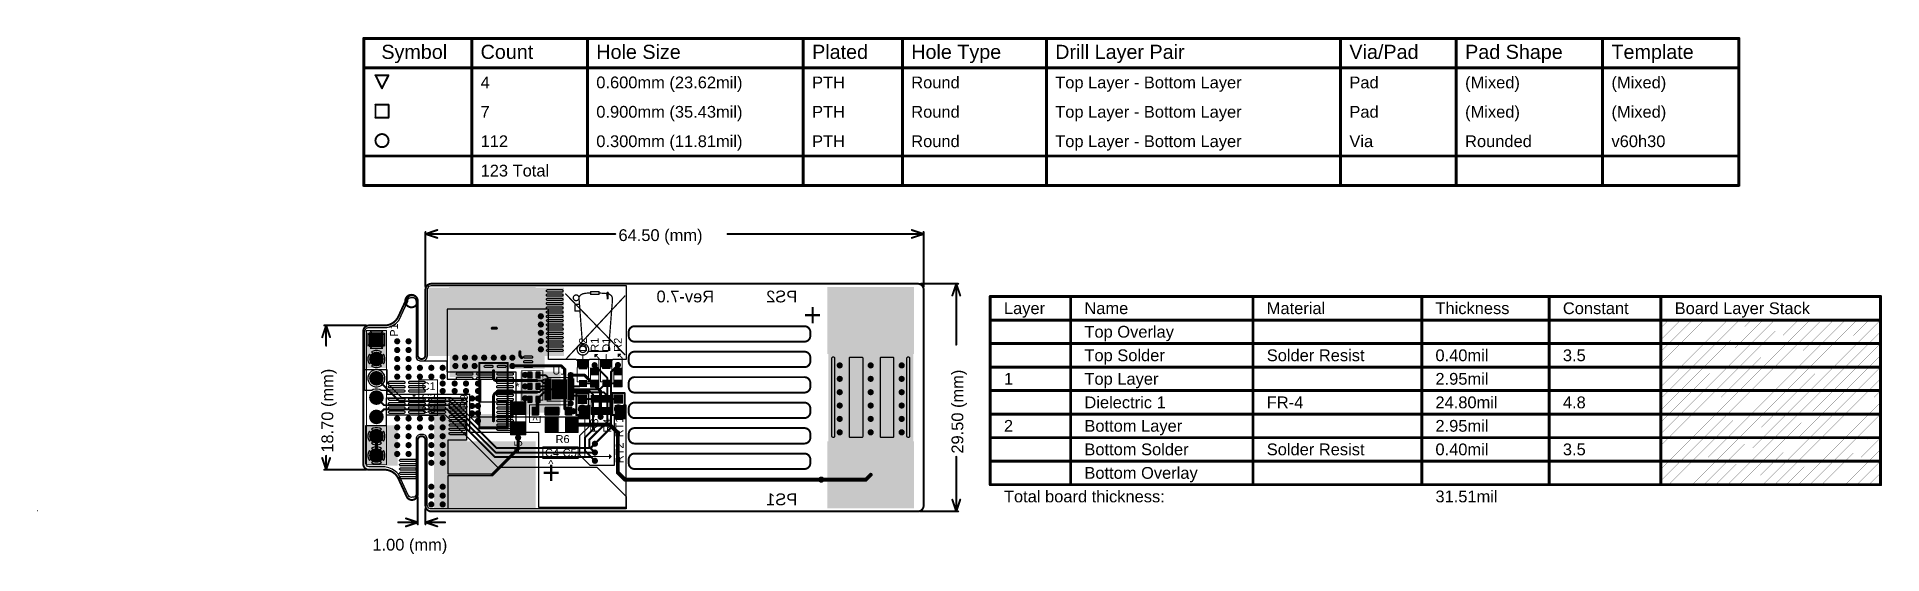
# Model space of a CAD drawing. Header units: millimetres. Extents: x -115 to 124, y -6 to 61.
import ezdxf

# ---------------------------------------------------------------- set-up
doc = ezdxf.new("R2010")
doc.units = ezdxf.units.MM
for name, color, linetype in [('BottomLayer', 5, 'Continuous'), ('BottomOverlay', 54, 'Continuous'), ('BottomPaste', 16, 'Continuous'), ('BottomSolder', 6, 'Continuous'), ('DrillDrawing', 1, 'Continuous'), ('Mechanical1', 6, 'Continuous'), ('Mechanical2', 216, 'Continuous'), ('Mechanical3', 76, 'Continuous'), ('MultiLayer', 9, 'Continuous'), ('PadHoleLayer', 156, 'Continuous'), ('TopLayer', 1, 'Continuous'), ('TopOverlay', 2, 'Continuous'), ('TopPaste', 8, 'Continuous'), ('TopSolder', 216, 'Continuous'), ('ViaHoleLayer', 16, 'Continuous')]:
    doc.layers.add(name, color=color, linetype=linetype)
doc.styles.add('Arial', font='arial.ttf', dxfattribs={"height": 0.2})

msp = doc.modelspace()

# ---------------------------------------------------------------- texts
at = {"layer": 'BottomOverlay', "style": 'Arial', "text_generation_flag": 2}
for s, p in [('Rev-7.0', (-27.13, 26.34)), ('PS2', (-16.36, 26.34)), ('PS1', (-16.36, 0.05))]:
    msp.add_text(s, height=1.524, dxfattribs=at).set_placement(p)
at = {"layer": 'DrillDrawing', "style": 'Arial'}
for s, height, p in [('Symbol', 1.829, (-70.21, 57.89)), ('Count', 1.829, (-57.36, 57.89)), ('Hole Size', 1.829, (-42.38, 57.89)), ('Plated', 1.829, (-14.44, 57.89)), ('Hole Type', 1.829, (-1.6, 57.89)), ('Drill Layer Pair', 1.8288, (17.04, 57.89)), ('Via/Pad', 1.829, (55.13, 57.89)), ('Pad Shape', 1.829, (70.11, 57.89)), ('Template', 1.829, (89.06, 57.89)), ('4', 1.52, (-57.36, 54.08)), ('0.600mm (23.62mil)', 1.524, (-42.38, 54.08)), ('PTH', 1.524, (-14.44, 54.08)), ('Round', 1.524, (-1.6, 54.08)), ('Top Layer - Bottom Layer', 1.524, (17.04, 54.08)), ('Pad', 1.524, (55.13, 54.08)), ('(Mixed)', 1.524, (70.11, 54.08)), ('(Mixed)', 1.524, (89.06, 54.08)), ('7', 1.52, (-57.36, 50.27)), ('0.900mm (35.43mil)', 1.524, (-42.38, 50.27)), ('PTH', 1.524, (-14.44, 50.27)), ('Round', 1.524, (-1.6, 50.27)), ('Top Layer - Bottom Layer', 1.524, (17.04, 50.27)), ('Pad', 1.524, (55.13, 50.27)), ('(Mixed)', 1.524, (70.11, 50.27)), ('(Mixed)', 1.524, (89.06, 50.27)), ('112', 1.524, (-57.36, 46.46)), ('0.300mm (11.81mil)', 1.524, (-42.38, 46.46)), ('PTH', 1.524, (-14.44, 46.46)), ('Round', 1.524, (-1.6, 46.46)), ('Top Layer - Bottom Layer', 1.524, (17.04, 46.46)), ('Via', 1.524, (55.13, 46.46)), ('Rounded', 1.524, (70.11, 46.46)), ('v60h30', 1.524, (89.06, 46.46)), ('123 Total', 1.524, (-57.36, 42.65))]:
    msp.add_text(s, height=height, dxfattribs=at).set_placement(p)
at = {"layer": 'Mechanical1', "style": 'Arial'}
for s, p in [('64.50 (mm)', (-39.51, 34.29)), ('1.00 (mm)', (-71.37, -5.82))]:
    msp.add_text(s, height=1.524, dxfattribs=at).set_placement(p)
for s, p in [('18.70 (mm)', (-76.44, 6.86)), ('29.50 (mm)', (5.14, 6.74))]:
    msp.add_text(s, height=1.524, rotation=90, dxfattribs=at).set_placement(p)
at = {"layer": 'Mechanical3', "style": 'Arial'}
for s, height, p in [('Layer', 1.524, (10.4, 24.82)), ('Name', 1.524, (20.82, 24.82)), ('Material', 1.524, (44.43, 24.82)), ('Thickness', 1.524, (66.27, 24.82)), ('Constant', 1.524, (82.77, 24.82)), ('Board Layer Stack', 1.524, (97.25, 24.82)), ('Top Overlay', 1.524, (20.82, 21.77)), ('Top Solder', 1.524, (20.82, 18.72)), ('Solder Resist', 1.524, (44.43, 18.72)), ('0.40mil', 1.524, (66.27, 18.72)), ('3.5', 1.524, (82.77, 18.72)), ('1', 1.52, (10.4, 15.67)), ('Top Layer', 1.524, (20.82, 15.67)), ('2.95mil', 1.524, (66.27, 15.67)), ('Dielectric 1', 1.524, (20.82, 12.62)), ('FR-4', 1.524, (44.43, 12.62)), ('24.80mil', 1.524, (66.27, 12.62)), ('4.8', 1.524, (82.77, 12.62)), ('2', 1.52, (10.4, 9.58)), ('Bottom Layer', 1.524, (20.82, 9.58)), ('2.95mil', 1.524, (66.27, 9.58)), ('Bottom Solder', 1.524, (20.82, 6.53)), ('Solder Resist', 1.524, (44.43, 6.53)), ('0.40mil', 1.524, (66.27, 6.53)), ('3.5', 1.524, (82.77, 6.53)), ('Bottom Overlay', 1.524, (20.82, 3.48)), ('Total board thickness:', 1.524, (10.4, 0.43)), ('31.51mil', 1.524, (66.27, 0.43))]:
    msp.add_text(s, height=height, dxfattribs=at).set_placement(p)
at = {"layer": 'TopOverlay', "style": 'Arial'}
for s, p in [('P1', (-68.07, 21.89)), ('D2', (-43.6, 19.94)), ('R1', (-42.08, 19.94)), ('D1', (-40.58, 19.94)), ('R2', (-39.08, 19.94)), ('R9', (-59.01, 12.62)), ('R8', (-42.14, 9.48)), ('R4', (-40.45, 9.48)), ('RT1', (-38.88, 8.85)), ('R5', (-51.98, 6.64)), ('RT2', (-38.85, 5.5))]:
    msp.add_text(s, height=1.016, rotation=90, dxfattribs=at).set_placement(p)
for s, height, p in [('U1', 1.016, (-48.07, 16.99)), ('*', 1, (-66.25, 13.53)), ('C1', 1.016, (-64.99, 14.97)), ('C2', 1.016, (-64.99, 13.5)), ('*', 1, (-52.86, 14.94)), ('C3', 1.016, (-64.99, 12.02)), ('^ ', 1.016, (-50.64, 10.57)), ('C4', 1.016, (-49.02, 6.34)), ('R6', 1.016, (-47.65, 8.12)), ('C5', 1.016, (-46.73, 6.34)), ('^ ', 1.016, (-48.6, 4.9))]:
    msp.add_text(s, height=height, dxfattribs=at).set_placement(p)

# ---------------------------------------------------------------- blocks, each defined once
blk = doc.blocks.new('T__________1')
at = {"layer": 'BottomLayer'}
blk.add_hatch(color=5, dxfattribs=at).paths.add_polyline_path([(-1.14, 0.5), (-0.13, 0.5), (-0.13, -0.5), (-1.14, -0.5)])
h = blk.add_hatch(color=5, dxfattribs=at)
edge = h.paths.add_edge_path()
edge.add_arc((0.64, 0), 0.5, 0, 360)
at = {"layer": 'BottomSolder'}
blk.add_hatch(color=6, dxfattribs=at).paths.add_polyline_path([(-1.24, 0.6), (-0.03, 0.6), (-0.03, -0.6), (-1.24, -0.6)])
h = blk.add_hatch(color=6, dxfattribs=at)
edge = h.paths.add_edge_path()
edge.add_arc((0.64, 0), 0.602, 0, 360)
at = {"layer": 'MultiLayer'}
blk.add_hatch(color=9, dxfattribs=at).paths.add_polyline_path([(-1.14, 0.5), (-0.13, 0.5), (-0.13, -0.5), (-1.14, -0.5)])
h = blk.add_hatch(color=9, dxfattribs=at)
edge = h.paths.add_edge_path()
edge.add_arc((0.64, 0), 0.5, 0, 360)
at = {"layer": 'PadHoleLayer'}
h = blk.add_hatch(color=156, dxfattribs=at)
edge = h.paths.add_edge_path()
edge.add_arc((-0.64, 0), 0.3, 0, 360)
h = blk.add_hatch(color=156, dxfattribs=at)
edge = h.paths.add_edge_path()
edge.add_arc((0.64, 0), 0.3, 0, 360)
at = {"layer": 'TopLayer'}
blk.add_hatch(color=1, dxfattribs=at).paths.add_polyline_path([(-1.14, 0.5), (-0.13, 0.5), (-0.13, -0.5), (-1.14, -0.5)])
h = blk.add_hatch(color=1, dxfattribs=at)
edge = h.paths.add_edge_path()
edge.add_arc((0.64, 0), 0.5, 0, 360)
at = {"layer": 'TopSolder'}
blk.add_hatch(color=216, dxfattribs=at).paths.add_polyline_path([(-1.24, 0.6), (-0.03, 0.6), (-0.03, -0.6), (-1.24, -0.6)])
h = blk.add_hatch(color=216, dxfattribs=at)
edge = h.paths.add_edge_path()
edge.add_arc((0.64, 0), 0.602, 0, 360)
at = {"layer": 'TopOverlay', "const_width": 0.254}
for points in [[(-1.42, -0.79), (-1.42, 0.79)], [(1.42, 0.79), (-1.42, 0.79)], [(1.42, -0.79), (1.42, 0.79)], [(1.42, -0.79), (-1.42, -0.79)]]:
    blk.add_lwpolyline(points, dxfattribs=at)
at = {"layer": 'TopOverlay', "const_width": 0.127}
for points in [[(-1.49, 0.79, 1), (-1.36, 0.79, 1)], [(-1.49, 0.79, 1), (-1.36, 0.79, 1)], [(1.36, 0.79, 1), (1.49, 0.79, 1)], [(1.36, 0.79, 1), (1.49, 0.79, 1)], [(-1.49, -0.79, 1), (-1.36, -0.79, 1)], [(-1.49, -0.79, 1), (-1.36, -0.79, 1)], [(1.36, -0.79, 1), (1.49, -0.79, 1)], [(1.36, -0.79, 1), (1.49, -0.79, 1)]]:
    blk.add_lwpolyline(points, format="xyb", close=True, dxfattribs=at)
blk = doc.blocks.new('T__________2')
at = {"layer": 'BottomLayer'}
blk.add_hatch(color=5, dxfattribs=at).paths.add_polyline_path([(-1.14, 0.5), (-0.13, 0.5), (-0.13, -0.5), (-1.14, -0.5)])
h = blk.add_hatch(color=5, dxfattribs=at)
edge = h.paths.add_edge_path()
edge.add_arc((0.64, 0), 0.5, 0, 360)
at = {"layer": 'BottomSolder'}
blk.add_hatch(color=6, dxfattribs=at).paths.add_polyline_path([(-1.24, 0.6), (-0.03, 0.6), (-0.03, -0.6), (-1.24, -0.6)])
h = blk.add_hatch(color=6, dxfattribs=at)
edge = h.paths.add_edge_path()
edge.add_arc((0.64, 0), 0.602, 0, 360)
at = {"layer": 'MultiLayer'}
blk.add_hatch(color=9, dxfattribs=at).paths.add_polyline_path([(-1.14, 0.5), (-0.13, 0.5), (-0.13, -0.5), (-1.14, -0.5)])
h = blk.add_hatch(color=9, dxfattribs=at)
edge = h.paths.add_edge_path()
edge.add_arc((0.64, 0), 0.5, 0, 360)
at = {"layer": 'PadHoleLayer'}
h = blk.add_hatch(color=156, dxfattribs=at)
edge = h.paths.add_edge_path()
edge.add_arc((-0.64, 0), 0.3, 0, 360)
h = blk.add_hatch(color=156, dxfattribs=at)
edge = h.paths.add_edge_path()
edge.add_arc((0.64, 0), 0.3, 0, 360)
at = {"layer": 'TopLayer'}
blk.add_hatch(color=1, dxfattribs=at).paths.add_polyline_path([(-1.14, 0.5), (-0.13, 0.5), (-0.13, -0.5), (-1.14, -0.5)])
h = blk.add_hatch(color=1, dxfattribs=at)
edge = h.paths.add_edge_path()
edge.add_arc((0.64, 0), 0.5, 0, 360)
at = {"layer": 'TopSolder'}
blk.add_hatch(color=216, dxfattribs=at).paths.add_polyline_path([(-1.24, 0.6), (-0.03, 0.6), (-0.03, -0.6), (-1.24, -0.6)])
h = blk.add_hatch(color=216, dxfattribs=at)
edge = h.paths.add_edge_path()
edge.add_arc((0.64, 0), 0.602, 0, 360)
at = {"layer": 'TopOverlay', "const_width": 0.254}
for points in [[(-1.42, -0.79), (-1.42, 0.79)], [(1.42, 0.79), (-1.42, 0.79)], [(1.42, -0.79), (1.42, 0.79)], [(1.42, -0.79), (-1.42, -0.79)]]:
    blk.add_lwpolyline(points, dxfattribs=at)
at = {"layer": 'TopOverlay', "const_width": 0.127}
for points in [[(-1.49, 0.79, 1), (-1.36, 0.79, 1)], [(-1.49, 0.79, 1), (-1.36, 0.79, 1)], [(1.36, 0.79, 1), (1.49, 0.79, 1)], [(1.36, 0.79, 1), (1.49, 0.79, 1)], [(-1.49, -0.79, 1), (-1.36, -0.79, 1)], [(-1.49, -0.79, 1), (-1.36, -0.79, 1)], [(1.36, -0.79, 1), (1.49, -0.79, 1)], [(1.36, -0.79, 1), (1.49, -0.79, 1)]]:
    blk.add_lwpolyline(points, format="xyb", close=True, dxfattribs=at)
blk = doc.blocks.new('TDFN_14_EP_3_3__3')
at = {"layer": 'TopLayer'}
for points in [[(-1.84, 1.31), (-1.14, 1.31), (-1.14, 1.09), (-1.84, 1.09)], [(-1.84, 0.91), (-1.14, 0.91), (-1.14, 0.69), (-1.84, 0.69)], [(-1.84, 0.51), (-1.14, 0.51), (-1.14, 0.29), (-1.84, 0.29)], [(-1.84, 0.11), (-1.14, 0.11), (-1.14, -0.11), (-1.84, -0.11)], [(-0.89, 1.18), (0.89, 1.18), (0.89, -1.18), (-0.89, -1.18)], [(1.14, 1.31), (1.84, 1.31), (1.84, 1.09), (1.14, 1.09)], [(1.14, 0.91), (1.84, 0.91), (1.84, 0.69), (1.14, 0.69)], [(1.14, 0.51), (1.84, 0.51), (1.84, 0.29), (1.14, 0.29)], [(1.14, 0.11), (1.84, 0.11), (1.84, -0.11), (1.14, -0.11)], [(-1.84, -0.29), (-1.14, -0.29), (-1.14, -0.51), (-1.84, -0.51)], [(-1.84, -0.69), (-1.14, -0.69), (-1.14, -0.91), (-1.84, -0.91)], [(-1.84, -1.09), (-1.14, -1.09), (-1.14, -1.31), (-1.84, -1.31)], [(1.14, -0.29), (1.84, -0.29), (1.84, -0.51), (1.14, -0.51)], [(1.14, -0.69), (1.84, -0.69), (1.84, -0.91), (1.14, -0.91)], [(1.14, -1.09), (1.84, -1.09), (1.84, -1.31), (1.14, -1.31)]]:
    blk.add_hatch(color=1, dxfattribs=at).paths.add_polyline_path(points)
at = {"layer": 'TopPaste'}
for points in [[(-1.84, 1.31), (-1.14, 1.31), (-1.14, 1.09), (-1.84, 1.09)], [(-1.84, 0.91), (-1.14, 0.91), (-1.14, 0.69), (-1.84, 0.69)], [(-1.84, 0.51), (-1.14, 0.51), (-1.14, 0.29), (-1.84, 0.29)], [(-1.84, 0.11), (-1.14, 0.11), (-1.14, -0.11), (-1.84, -0.11)], [(1.14, 1.31), (1.84, 1.31), (1.84, 1.09), (1.14, 1.09)], [(1.14, 0.91), (1.84, 0.91), (1.84, 0.69), (1.14, 0.69)], [(1.14, 0.51), (1.84, 0.51), (1.84, 0.29), (1.14, 0.29)], [(1.14, 0.11), (1.84, 0.11), (1.84, -0.11), (1.14, -0.11)], [(-1.84, -0.29), (-1.14, -0.29), (-1.14, -0.51), (-1.84, -0.51)], [(-1.84, -0.69), (-1.14, -0.69), (-1.14, -0.91), (-1.84, -0.91)], [(-1.84, -1.09), (-1.14, -1.09), (-1.14, -1.31), (-1.84, -1.31)], [(1.14, -0.29), (1.84, -0.29), (1.84, -0.51), (1.14, -0.51)], [(1.14, -0.69), (1.84, -0.69), (1.84, -0.91), (1.14, -0.91)], [(1.14, -1.09), (1.84, -1.09), (1.84, -1.31), (1.14, -1.31)]]:
    blk.add_hatch(color=8, dxfattribs=at).paths.add_polyline_path(points)
at = {"layer": 'TopSolder'}
for points in [[(-1.94, 1.41), (-1.03, 1.41), (-1.03, 0.99), (-1.94, 0.99)], [(-1.94, 1.01), (-1.03, 1.01), (-1.03, 0.59), (-1.94, 0.59)], [(-1.94, 0.61), (-1.03, 0.61), (-1.03, 0.19), (-1.94, 0.19)], [(-1.94, 0.21), (-1.03, 0.21), (-1.03, -0.21), (-1.94, -0.21)], [(-0.99, 1.28), (0.99, 1.28), (0.99, -1.28), (-0.99, -1.28)], [(1.03, 1.41), (1.94, 1.41), (1.94, 0.99), (1.03, 0.99)], [(1.03, 1.01), (1.94, 1.01), (1.94, 0.59), (1.03, 0.59)], [(1.03, 0.61), (1.94, 0.61), (1.94, 0.19), (1.03, 0.19)], [(1.03, 0.21), (1.94, 0.21), (1.94, -0.21), (1.03, -0.21)], [(-1.94, -0.19), (-1.03, -0.19), (-1.03, -0.61), (-1.94, -0.61)], [(-1.94, -0.59), (-1.03, -0.59), (-1.03, -1.01), (-1.94, -1.01)], [(-1.94, -0.99), (-1.03, -0.99), (-1.03, -1.41), (-1.94, -1.41)], [(1.03, -0.19), (1.94, -0.19), (1.94, -0.61), (1.03, -0.61)], [(1.03, -0.59), (1.94, -0.59), (1.94, -1.01), (1.03, -1.01)], [(1.03, -0.99), (1.94, -0.99), (1.94, -1.41), (1.03, -1.41)]]:
    blk.add_hatch(color=216, dxfattribs=at).paths.add_polyline_path(points)
at = {"layer": 'TopOverlay', "const_width": 0.127}
for points in [[(-2.11, 1.09), (-2.11, 1.35)], [(-2.11, 1.35), (-1.98, 1.22)], [(-2.11, 1.09), (-1.98, 1.22)], [(-1.55, 1.55), (1.55, 1.55)], [(-1.55, 1.42), (-1.55, 1.54)], [(1.55, 1.42), (1.55, 1.54)], [(-1.55, -1.54), (-1.55, -1.42)], [(-1.55, -1.55), (1.55, -1.55)], [(1.55, -1.54), (1.55, -1.42)]]:
    blk.add_lwpolyline(points, dxfattribs=at)
at = {"layer": 'TopOverlay', "const_width": 0.0635}
for points in [[(-2.14, 1.35, 1), (-2.08, 1.35, 1)], [(-2.14, 1.35, 1), (-2.08, 1.35, 1)], [(-2.14, 1.09, 1), (-2.08, 1.09, 1)], [(-2.14, 1.09, 1), (-2.08, 1.09, 1)], [(-2.01, 1.22, 1), (-1.95, 1.22, 1)], [(-2.01, 1.22, 1), (-1.95, 1.22, 1)], [(-1.58, 1.55, 1), (-1.52, 1.55, 1)], [(-1.58, 1.54, 1), (-1.52, 1.54, 1)], [(-1.58, 1.42, 1), (-1.52, 1.42, 1)], [(1.52, 1.55, 1), (1.58, 1.55, 1)], [(1.52, 1.54, 1), (1.58, 1.54, 1)], [(1.52, 1.42, 1), (1.58, 1.42, 1)], [(-1.58, -1.42, 1), (-1.52, -1.42, 1)], [(-1.58, -1.54, 1), (-1.52, -1.54, 1)], [(-1.58, -1.55, 1), (-1.52, -1.55, 1)], [(1.52, -1.42, 1), (1.58, -1.42, 1)], [(1.52, -1.54, 1), (1.58, -1.54, 1)], [(1.52, -1.55, 1), (1.58, -1.55, 1)]]:
    blk.add_lwpolyline(points, format="xyb", close=True, dxfattribs=at)
blk = doc.blocks.new('RES_2512_4')
at = {"layer": 'TopLayer'}
for points in [[(-4.05, 1.7), (-2.45, 1.7), (-2.45, -1.7), (-4.05, -1.7)], [(2.45, 1.7), (4.05, 1.7), (4.05, -1.7), (2.45, -1.7)]]:
    blk.add_hatch(color=1, dxfattribs=at).paths.add_polyline_path(points)
at = {"layer": 'TopPaste'}
for points in [[(-4.05, 1.7), (-2.45, 1.7), (-2.45, -1.7), (-4.05, -1.7)], [(2.45, 1.7), (4.05, 1.7), (4.05, -1.7), (2.45, -1.7)]]:
    blk.add_hatch(color=8, dxfattribs=at).paths.add_polyline_path(points)
at = {"layer": 'TopSolder'}
for points in [[(-4.15, 1.8), (-2.35, 1.8), (-2.35, -1.8), (-4.15, -1.8)], [(2.35, 1.8), (4.15, 1.8), (4.15, -1.8), (2.35, -1.8)]]:
    blk.add_hatch(color=216, dxfattribs=at).paths.add_polyline_path(points)
at = {"layer": 'TopOverlay', "const_width": 0.254}
for points in [[(4.24, 1.85), (-4.24, 1.85)], [(-4.24, -1.85), (-4.24, 1.85)], [(4.24, -1.85), (4.24, 1.85)], [(4.24, -1.85), (-4.24, -1.85)]]:
    blk.add_lwpolyline(points, dxfattribs=at)
at = {"layer": 'TopOverlay', "const_width": 0.127}
for points in [[(-4.31, 1.85, 1), (-4.18, 1.85, 1)], [(-4.31, 1.85, 1), (-4.18, 1.85, 1)], [(4.17, 1.85, 1), (4.3, 1.85, 1)], [(4.17, 1.85, 1), (4.3, 1.85, 1)], [(-4.31, -1.85, 1), (-4.18, -1.85, 1)], [(-4.31, -1.85, 1), (-4.18, -1.85, 1)], [(4.17, -1.85, 1), (4.3, -1.85, 1)], [(4.17, -1.85, 1), (4.3, -1.85, 1)]]:
    blk.add_lwpolyline(points, format="xyb", close=True, dxfattribs=at)
blk = doc.blocks.new('R___0603_5')
at = {"layer": 'TopLayer'}
for points in [[(-0.381, 0.4445), (-0.381, -0.4445), (-1.143, -0.4445), (-1.143, 0.4445)], [(1.143, 0.4445), (1.143, -0.4445), (0.381, -0.4445), (0.381, 0.4445)]]:
    blk.add_hatch(color=1, dxfattribs=at).paths.add_polyline_path(points)
at = {"layer": 'TopPaste'}
for points in [[(-0.381, 0.4445), (-0.381, -0.4445), (-1.143, -0.4445), (-1.143, 0.4445)], [(1.143, 0.4445), (1.143, -0.4445), (0.381, -0.4445), (0.381, 0.4445)]]:
    blk.add_hatch(color=8, dxfattribs=at).paths.add_polyline_path(points)
at = {"layer": 'TopSolder'}
for points in [[(-0.2794, 0.5461), (-0.2794, -0.5461), (-1.2446, -0.5461), (-1.2446, 0.5461)], [(1.2446, 0.5461), (1.2446, -0.5461), (0.2794, -0.5461), (0.2794, 0.5461)]]:
    blk.add_hatch(color=216, dxfattribs=at).paths.add_polyline_path(points)
at = {"layer": 'TopOverlay', "const_width": 0.127}
for points in [[(-1.2192, 0.5334), (1.2192, 0.5334)], [(-1.2192, 0.5334), (-1.2192, -0.5334)], [(1.2192, 0.5334), (1.2192, -0.5334)], [(-1.2192, -0.5334), (1.2192, -0.5334)]]:
    blk.add_lwpolyline(points, dxfattribs=at)
at = {"layer": 'TopOverlay', "const_width": 0.0635}
for points in [[(-1.25095, 0.5334, 1), (-1.18745, 0.5334, 1)], [(-1.25095, 0.5334, 1), (-1.18745, 0.5334, 1)], [(1.18745, 0.5334, 1), (1.25095, 0.5334, 1)], [(1.18745, 0.5334, 1), (1.25095, 0.5334, 1)], [(-1.25095, -0.5334, 1), (-1.18745, -0.5334, 1)], [(-1.25095, -0.5334, 1), (-1.18745, -0.5334, 1)], [(1.18745, -0.5334, 1), (1.25095, -0.5334, 1)], [(1.18745, -0.5334, 1), (1.25095, -0.5334, 1)]]:
    blk.add_lwpolyline(points, format="xyb", close=True, dxfattribs=at)
blk = doc.blocks.new('R___1206_6')
at = {"layer": 'TopLayer'}
for points in [[(-2.032, 0.889), (-0.508, 0.889), (-0.508, -0.889), (-2.032, -0.889)], [(0.508, 0.889), (2.032, 0.889), (2.032, -0.889), (0.508, -0.889)]]:
    blk.add_hatch(color=1, dxfattribs=at).paths.add_polyline_path(points)
at = {"layer": 'TopPaste'}
for points in [[(-2.032, 0.889), (-0.508, 0.889), (-0.508, -0.889), (-2.032, -0.889)], [(0.508, 0.889), (2.032, 0.889), (2.032, -0.889), (0.508, -0.889)]]:
    blk.add_hatch(color=8, dxfattribs=at).paths.add_polyline_path(points)
at = {"layer": 'TopSolder'}
for points in [[(-2.1336, 0.9906), (-0.4064, 0.9906), (-0.4064, -0.9906), (-2.1336, -0.9906)], [(0.4064, 0.9906), (2.1336, 0.9906), (2.1336, -0.9906), (0.4064, -0.9906)]]:
    blk.add_hatch(color=216, dxfattribs=at).paths.add_polyline_path(points)
at = {"layer": 'TopOverlay', "const_width": 0.127}
for points in [[(-2.1336, 0.9906), (-2.1336, -0.9906)], [(2.1336, 0.9906), (-2.1336, 0.9906)], [(2.1336, 0.9906), (2.1336, -0.9906)], [(2.1336, -0.9906), (-2.1336, -0.9906)]]:
    blk.add_lwpolyline(points, dxfattribs=at)
at = {"layer": 'TopOverlay', "const_width": 0.0635}
for points in [[(-2.16535, 0.9906, 1), (-2.10185, 0.9906, 1)], [(-2.16535, 0.9906, 1), (-2.10185, 0.9906, 1)], [(2.10185, 0.9906, 1), (2.16535, 0.9906, 1)], [(2.10185, 0.9906, 1), (2.16535, 0.9906, 1)], [(-2.16535, -0.9906, 1), (-2.10185, -0.9906, 1)], [(-2.16535, -0.9906, 1), (-2.10185, -0.9906, 1)], [(2.10185, -0.9906, 1), (2.16535, -0.9906, 1)], [(2.10185, -0.9906, 1), (2.16535, -0.9906, 1)]]:
    blk.add_lwpolyline(points, format="xyb", close=True, dxfattribs=at)
blk = doc.blocks.new('R___1206_7')
at = {"layer": 'TopLayer'}
for points in [[(-2.032, 0.889), (-0.508, 0.889), (-0.508, -0.889), (-2.032, -0.889)], [(0.508, 0.889), (2.032, 0.889), (2.032, -0.889), (0.508, -0.889)]]:
    blk.add_hatch(color=1, dxfattribs=at).paths.add_polyline_path(points)
at = {"layer": 'TopPaste'}
for points in [[(-2.032, 0.889), (-0.508, 0.889), (-0.508, -0.889), (-2.032, -0.889)], [(0.508, 0.889), (2.032, 0.889), (2.032, -0.889), (0.508, -0.889)]]:
    blk.add_hatch(color=8, dxfattribs=at).paths.add_polyline_path(points)
at = {"layer": 'TopSolder'}
for points in [[(-2.1336, 0.9906), (-0.4064, 0.9906), (-0.4064, -0.9906), (-2.1336, -0.9906)], [(0.4064, 0.9906), (2.1336, 0.9906), (2.1336, -0.9906), (0.4064, -0.9906)]]:
    blk.add_hatch(color=216, dxfattribs=at).paths.add_polyline_path(points)
at = {"layer": 'TopOverlay', "const_width": 0.127}
for points in [[(-2.1336, 0.9906), (2.1336, 0.9906)], [(-2.1336, 0.9906), (-2.1336, -0.9906)], [(2.1336, 0.9906), (2.1336, -0.9906)], [(-2.1336, -0.9906), (2.1336, -0.9906)]]:
    blk.add_lwpolyline(points, dxfattribs=at)
at = {"layer": 'TopOverlay', "const_width": 0.0635}
for points in [[(-2.16535, 0.9906, 1), (-2.10185, 0.9906, 1)], [(-2.16535, 0.9906, 1), (-2.10185, 0.9906, 1)], [(2.10185, 0.9906, 1), (2.16535, 0.9906, 1)], [(2.10185, 0.9906, 1), (2.16535, 0.9906, 1)], [(-2.16535, -0.9906, 1), (-2.10185, -0.9906, 1)], [(-2.16535, -0.9906, 1), (-2.10185, -0.9906, 1)], [(2.10185, -0.9906, 1), (2.16535, -0.9906, 1)], [(2.10185, -0.9906, 1), (2.16535, -0.9906, 1)]]:
    blk.add_lwpolyline(points, format="xyb", close=True, dxfattribs=at)
blk = doc.blocks.new('R___0603_8')
at = {"layer": 'TopLayer'}
for points in [[(-0.381, 0.4445), (-0.381, -0.4445), (-1.143, -0.4445), (-1.143, 0.4445)], [(1.143, 0.4445), (1.143, -0.4445), (0.381, -0.4445), (0.381, 0.4445)]]:
    blk.add_hatch(color=1, dxfattribs=at).paths.add_polyline_path(points)
at = {"layer": 'TopPaste'}
for points in [[(-0.381, 0.4445), (-0.381, -0.4445), (-1.143, -0.4445), (-1.143, 0.4445)], [(1.143, 0.4445), (1.143, -0.4445), (0.381, -0.4445), (0.381, 0.4445)]]:
    blk.add_hatch(color=8, dxfattribs=at).paths.add_polyline_path(points)
at = {"layer": 'TopSolder'}
for points in [[(-0.2794, 0.5461), (-0.2794, -0.5461), (-1.2446, -0.5461), (-1.2446, 0.5461)], [(1.2446, 0.5461), (1.2446, -0.5461), (0.2794, -0.5461), (0.2794, 0.5461)]]:
    blk.add_hatch(color=216, dxfattribs=at).paths.add_polyline_path(points)
at = {"layer": 'TopOverlay', "const_width": 0.127}
for points in [[(-1.2192, 0.5334), (1.2192, 0.5334)], [(-1.2192, 0.5334), (-1.2192, -0.5334)], [(1.2192, 0.5334), (1.2192, -0.5334)], [(-1.2192, -0.5334), (1.2192, -0.5334)]]:
    blk.add_lwpolyline(points, dxfattribs=at)
at = {"layer": 'TopOverlay', "const_width": 0.0635}
for points in [[(-1.25095, 0.5334, 1), (-1.18745, 0.5334, 1)], [(-1.25095, 0.5334, 1), (-1.18745, 0.5334, 1)], [(1.18745, 0.5334, 1), (1.25095, 0.5334, 1)], [(1.18745, 0.5334, 1), (1.25095, 0.5334, 1)], [(-1.25095, -0.5334, 1), (-1.18745, -0.5334, 1)], [(-1.25095, -0.5334, 1), (-1.18745, -0.5334, 1)], [(1.18745, -0.5334, 1), (1.25095, -0.5334, 1)], [(1.18745, -0.5334, 1), (1.25095, -0.5334, 1)]]:
    blk.add_lwpolyline(points, format="xyb", close=True, dxfattribs=at)
blk = doc.blocks.new('R___0603_9')
at = {"layer": 'TopLayer'}
for points in [[(-0.381, 0.4445), (-0.381, -0.4445), (-1.143, -0.4445), (-1.143, 0.4445)], [(1.143, 0.4445), (1.143, -0.4445), (0.381, -0.4445), (0.381, 0.4445)]]:
    blk.add_hatch(color=1, dxfattribs=at).paths.add_polyline_path(points)
at = {"layer": 'TopPaste'}
for points in [[(-0.381, 0.4445), (-0.381, -0.4445), (-1.143, -0.4445), (-1.143, 0.4445)], [(1.143, 0.4445), (1.143, -0.4445), (0.381, -0.4445), (0.381, 0.4445)]]:
    blk.add_hatch(color=8, dxfattribs=at).paths.add_polyline_path(points)
at = {"layer": 'TopSolder'}
for points in [[(-0.2794, 0.5461), (-0.2794, -0.5461), (-1.2446, -0.5461), (-1.2446, 0.5461)], [(1.2446, 0.5461), (1.2446, -0.5461), (0.2794, -0.5461), (0.2794, 0.5461)]]:
    blk.add_hatch(color=216, dxfattribs=at).paths.add_polyline_path(points)
at = {"layer": 'TopOverlay', "const_width": 0.127}
for points in [[(-1.2192, 0.5334), (-1.2192, -0.5334)], [(-1.2192, 0.5334), (1.2192, 0.5334)], [(1.2192, 0.5334), (1.2192, -0.5334)], [(-1.2192, -0.5334), (1.2192, -0.5334)]]:
    blk.add_lwpolyline(points, dxfattribs=at)
at = {"layer": 'TopOverlay', "const_width": 0.0635}
for points in [[(-1.25095, 0.5334, 1), (-1.18745, 0.5334, 1)], [(-1.25095, 0.5334, 1), (-1.18745, 0.5334, 1)], [(1.18745, 0.5334, 1), (1.25095, 0.5334, 1)], [(1.18745, 0.5334, 1), (1.25095, 0.5334, 1)], [(-1.25095, -0.5334, 1), (-1.18745, -0.5334, 1)], [(-1.25095, -0.5334, 1), (-1.18745, -0.5334, 1)], [(1.18745, -0.5334, 1), (1.25095, -0.5334, 1)], [(1.18745, -0.5334, 1), (1.25095, -0.5334, 1)]]:
    blk.add_lwpolyline(points, format="xyb", close=True, dxfattribs=at)
blk = doc.blocks.new('R___0603_10')
at = {"layer": 'TopLayer'}
for points in [[(-0.381, 0.4445), (-0.381, -0.4445), (-1.143, -0.4445), (-1.143, 0.4445)], [(1.143, 0.4445), (1.143, -0.4445), (0.381, -0.4445), (0.381, 0.4445)]]:
    blk.add_hatch(color=1, dxfattribs=at).paths.add_polyline_path(points)
at = {"layer": 'TopPaste'}
for points in [[(-0.381, 0.4445), (-0.381, -0.4445), (-1.143, -0.4445), (-1.143, 0.4445)], [(1.143, 0.4445), (1.143, -0.4445), (0.381, -0.4445), (0.381, 0.4445)]]:
    blk.add_hatch(color=8, dxfattribs=at).paths.add_polyline_path(points)
at = {"layer": 'TopSolder'}
for points in [[(-0.2794, 0.5461), (-0.2794, -0.5461), (-1.2446, -0.5461), (-1.2446, 0.5461)], [(1.2446, 0.5461), (1.2446, -0.5461), (0.2794, -0.5461), (0.2794, 0.5461)]]:
    blk.add_hatch(color=216, dxfattribs=at).paths.add_polyline_path(points)
at = {"layer": 'TopOverlay', "const_width": 0.127}
for points in [[(-1.2192, 0.5334), (1.2192, 0.5334)], [(-1.2192, 0.5334), (-1.2192, -0.5334)], [(1.2192, 0.5334), (1.2192, -0.5334)], [(-1.2192, -0.5334), (1.2192, -0.5334)]]:
    blk.add_lwpolyline(points, dxfattribs=at)
at = {"layer": 'TopOverlay', "const_width": 0.0635}
for points in [[(-1.25095, 0.5334, 1), (-1.18745, 0.5334, 1)], [(-1.25095, 0.5334, 1), (-1.18745, 0.5334, 1)], [(1.18745, 0.5334, 1), (1.25095, 0.5334, 1)], [(1.18745, 0.5334, 1), (1.25095, 0.5334, 1)], [(-1.25095, -0.5334, 1), (-1.18745, -0.5334, 1)], [(-1.25095, -0.5334, 1), (-1.18745, -0.5334, 1)], [(1.18745, -0.5334, 1), (1.25095, -0.5334, 1)], [(1.18745, -0.5334, 1), (1.25095, -0.5334, 1)]]:
    blk.add_lwpolyline(points, format="xyb", close=True, dxfattribs=at)
blk = doc.blocks.new('18650_CELL_PAD_B_11')
at = {"layer": 'BottomLayer'}
for points in [[(5.5, 4.25), (5.5, -4.25), (-5.5, -4.25), (-5.5, 4.25)], [(54.5, 4.25), (54.5, -4.25), (43.5, -4.25), (43.5, 4.25)]]:
    blk.add_hatch(color=5, dxfattribs=at).paths.add_polyline_path(points)
at = {"layer": 'BottomPaste'}
for points in [[(5.5, 4.25), (5.5, -4.25), (-5.5, -4.25), (-5.5, 4.25)], [(54.5, 4.25), (54.5, -4.25), (43.5, -4.25), (43.5, 4.25)]]:
    blk.add_hatch(color=16, dxfattribs=at).paths.add_polyline_path(points)
at = {"layer": 'BottomSolder'}
for points in [[(5.6, 4.35), (5.6, -4.35), (-5.6, -4.35), (-5.6, 4.35)], [(54.6, 4.35), (54.6, -4.35), (43.4, -4.35), (43.4, 4.35)]]:
    blk.add_hatch(color=6, dxfattribs=at).paths.add_polyline_path(points)
at = {"layer": 'BottomOverlay', "text_generation_flag": 2}
blk.add_text('+', height=3, rotation=180, dxfattribs=at).set_placement((6.35, 0.76))
blk = doc.blocks.new('18650_CELL_PAD_B_12')
at = {"layer": 'BottomLayer'}
for points in [[(5.5, 4.25), (5.5, -4.25), (-5.5, -4.25), (-5.5, 4.25)], [(54.5, 4.25), (54.5, -4.25), (43.5, -4.25), (43.5, 4.25)]]:
    blk.add_hatch(color=5, dxfattribs=at).paths.add_polyline_path(points)
at = {"layer": 'BottomPaste'}
for points in [[(5.5, 4.25), (5.5, -4.25), (-5.5, -4.25), (-5.5, 4.25)], [(54.5, 4.25), (54.5, -4.25), (43.5, -4.25), (43.5, 4.25)]]:
    blk.add_hatch(color=16, dxfattribs=at).paths.add_polyline_path(points)
at = {"layer": 'BottomSolder'}
for points in [[(5.6, 4.35), (5.6, -4.35), (-5.6, -4.35), (-5.6, 4.35)], [(54.6, 4.35), (54.6, -4.35), (43.4, -4.35), (43.4, 4.35)]]:
    blk.add_hatch(color=6, dxfattribs=at).paths.add_polyline_path(points)
at = {"layer": 'BottomOverlay', "text_generation_flag": 2}
blk.add_text('+', height=3, rotation=180, dxfattribs=at).set_placement((6.45, 1.71))
blk = doc.blocks.new('H______CON_13')
at = {"layer": 'BottomLayer'}
blk.add_hatch(color=5, dxfattribs=at).paths.add_polyline_path([(-8.35, 0.85), (-6.65, 0.85), (-6.65, -0.85), (-8.35, -0.85)])
h = blk.add_hatch(color=5, dxfattribs=at)
edge = h.paths.add_edge_path()
edge.add_arc((-5, 0), 0.85, 0, 360)
h = blk.add_hatch(color=5, dxfattribs=at)
edge = h.paths.add_edge_path()
edge.add_arc((-2.5, 0), 0.85, 0, 360)
h = blk.add_hatch(color=5, dxfattribs=at)
edge = h.paths.add_edge_path()
edge.add_arc((0, 0), 0.85, 0, 360)
h = blk.add_hatch(color=5, dxfattribs=at)
edge = h.paths.add_edge_path()
edge.add_arc((2.5, 0), 0.85, 0, 360)
h = blk.add_hatch(color=5, dxfattribs=at)
edge = h.paths.add_edge_path()
edge.add_arc((5, 0), 0.85, 0, 360)
h = blk.add_hatch(color=5, dxfattribs=at)
edge = h.paths.add_edge_path()
edge.add_arc((7.5, 0), 0.85, 0, 360)
at = {"layer": 'BottomSolder'}
blk.add_hatch(color=6, dxfattribs=at).paths.add_polyline_path([(-8.45, 0.95), (-6.55, 0.95), (-6.55, -0.95), (-8.45, -0.95)])
h = blk.add_hatch(color=6, dxfattribs=at)
edge = h.paths.add_edge_path()
edge.add_arc((-5, 0), 0.952, 0, 360)
h = blk.add_hatch(color=6, dxfattribs=at)
edge = h.paths.add_edge_path()
edge.add_arc((-2.5, 0), 0.952, 0, 360)
h = blk.add_hatch(color=6, dxfattribs=at)
edge = h.paths.add_edge_path()
edge.add_arc((0, 0), 0.952, 0, 360)
h = blk.add_hatch(color=6, dxfattribs=at)
edge = h.paths.add_edge_path()
edge.add_arc((2.5, 0), 0.952, 0, 360)
h = blk.add_hatch(color=6, dxfattribs=at)
edge = h.paths.add_edge_path()
edge.add_arc((5, 0), 0.952, 0, 360)
h = blk.add_hatch(color=6, dxfattribs=at)
edge = h.paths.add_edge_path()
edge.add_arc((7.5, 0), 0.952, 0, 360)
at = {"layer": 'MultiLayer'}
blk.add_hatch(color=9, dxfattribs=at).paths.add_polyline_path([(-8.35, 0.85), (-6.65, 0.85), (-6.65, -0.85), (-8.35, -0.85)])
h = blk.add_hatch(color=9, dxfattribs=at)
edge = h.paths.add_edge_path()
edge.add_arc((-5, 0), 0.85, 0, 360)
h = blk.add_hatch(color=9, dxfattribs=at)
edge = h.paths.add_edge_path()
edge.add_arc((-2.5, 0), 0.85, 0, 360)
h = blk.add_hatch(color=9, dxfattribs=at)
edge = h.paths.add_edge_path()
edge.add_arc((0, 0), 0.85, 0, 360)
h = blk.add_hatch(color=9, dxfattribs=at)
edge = h.paths.add_edge_path()
edge.add_arc((2.5, 0), 0.85, 0, 360)
h = blk.add_hatch(color=9, dxfattribs=at)
edge = h.paths.add_edge_path()
edge.add_arc((5, 0), 0.85, 0, 360)
h = blk.add_hatch(color=9, dxfattribs=at)
edge = h.paths.add_edge_path()
edge.add_arc((7.5, 0), 0.85, 0, 360)
at = {"layer": 'PadHoleLayer'}
h = blk.add_hatch(color=156, dxfattribs=at)
edge = h.paths.add_edge_path()
edge.add_arc((-7.5, 0), 0.45, 0, 360)
h = blk.add_hatch(color=156, dxfattribs=at)
edge = h.paths.add_edge_path()
edge.add_arc((-5, 0), 0.45, 0, 360)
h = blk.add_hatch(color=156, dxfattribs=at)
edge = h.paths.add_edge_path()
edge.add_arc((-2.5, 0), 0.45, 0, 360)
h = blk.add_hatch(color=156, dxfattribs=at)
edge = h.paths.add_edge_path()
edge.add_arc((0, 0), 0.45, 0, 360)
h = blk.add_hatch(color=156, dxfattribs=at)
edge = h.paths.add_edge_path()
edge.add_arc((2.5, 0), 0.45, 0, 360)
h = blk.add_hatch(color=156, dxfattribs=at)
edge = h.paths.add_edge_path()
edge.add_arc((5, 0), 0.45, 0, 360)
h = blk.add_hatch(color=156, dxfattribs=at)
edge = h.paths.add_edge_path()
edge.add_arc((7.5, 0), 0.45, 0, 360)
at = {"layer": 'TopLayer'}
blk.add_hatch(color=1, dxfattribs=at).paths.add_polyline_path([(-8.35, 0.85), (-6.65, 0.85), (-6.65, -0.85), (-8.35, -0.85)])
h = blk.add_hatch(color=1, dxfattribs=at)
edge = h.paths.add_edge_path()
edge.add_arc((-5, 0), 0.85, 0, 360)
h = blk.add_hatch(color=1, dxfattribs=at)
edge = h.paths.add_edge_path()
edge.add_arc((-2.5, 0), 0.85, 0, 360)
h = blk.add_hatch(color=1, dxfattribs=at)
edge = h.paths.add_edge_path()
edge.add_arc((0, 0), 0.85, 0, 360)
h = blk.add_hatch(color=1, dxfattribs=at)
edge = h.paths.add_edge_path()
edge.add_arc((2.5, 0), 0.85, 0, 360)
h = blk.add_hatch(color=1, dxfattribs=at)
edge = h.paths.add_edge_path()
edge.add_arc((5, 0), 0.85, 0, 360)
h = blk.add_hatch(color=1, dxfattribs=at)
edge = h.paths.add_edge_path()
edge.add_arc((7.5, 0), 0.85, 0, 360)
at = {"layer": 'TopSolder'}
blk.add_hatch(color=216, dxfattribs=at).paths.add_polyline_path([(-8.45, 0.95), (-6.55, 0.95), (-6.55, -0.95), (-8.45, -0.95)])
h = blk.add_hatch(color=216, dxfattribs=at)
edge = h.paths.add_edge_path()
edge.add_arc((-5, 0), 0.952, 0, 360)
h = blk.add_hatch(color=216, dxfattribs=at)
edge = h.paths.add_edge_path()
edge.add_arc((-2.5, 0), 0.952, 0, 360)
h = blk.add_hatch(color=216, dxfattribs=at)
edge = h.paths.add_edge_path()
edge.add_arc((0, 0), 0.952, 0, 360)
h = blk.add_hatch(color=216, dxfattribs=at)
edge = h.paths.add_edge_path()
edge.add_arc((2.5, 0), 0.952, 0, 360)
h = blk.add_hatch(color=216, dxfattribs=at)
edge = h.paths.add_edge_path()
edge.add_arc((5, 0), 0.952, 0, 360)
h = blk.add_hatch(color=216, dxfattribs=at)
edge = h.paths.add_edge_path()
edge.add_arc((7.5, 0), 0.952, 0, 360)
at = {"layer": 'TopOverlay', "const_width": 0.127}
for points in [[(8.69, 1.3), (-8.69, 1.3)], [(-8.69, -1.3), (-8.69, 1.3)], [(8.69, -1.3), (8.69, 1.3)], [(8.69, -1.3), (-8.69, -1.3)]]:
    blk.add_lwpolyline(points, dxfattribs=at)
at = {"layer": 'TopOverlay', "const_width": 0.0635}
for points in [[(-8.72, 1.3, 1), (-8.66, 1.3, 1)], [(-8.72, 1.3, 1), (-8.66, 1.3, 1)], [(8.66, 1.3, 1), (8.72, 1.3, 1)], [(8.66, 1.3, 1), (8.72, 1.3, 1)], [(-8.72, -1.3, 1), (-8.66, -1.3, 1)], [(-8.72, -1.3, 1), (-8.66, -1.3, 1)], [(8.66, -1.3, 1), (8.72, -1.3, 1)], [(8.66, -1.3, 1), (8.72, -1.3, 1)]]:
    blk.add_lwpolyline(points, format="xyb", close=True, dxfattribs=at)
blk = doc.blocks.new('SOD_323_14')
at = {"layer": 'TopLayer'}
for points in [[(-0.75, -0.45), (-1.55, -0.45), (-1.55, 0.45), (-0.75, 0.45)], [(1.55, -0.45), (0.75, -0.45), (0.75, 0.45), (1.55, 0.45)]]:
    blk.add_hatch(color=1, dxfattribs=at).paths.add_polyline_path(points)
at = {"layer": 'TopOverlay'}
for points in [[(-2.01, 0.48), (-0.91, 0.48), (-0.91, 0.79), (-2.01, 0.79)], [(-2.01, -0.51), (-1.57, -0.51), (-1.57, 0.51), (-2.01, 0.51)], [(-2.01, -0.79), (-0.91, -0.79), (-0.91, -0.48), (-2.01, -0.48)]]:
    blk.add_hatch(color=2, dxfattribs=at).paths.add_polyline_path(points)
at = {"layer": 'TopPaste'}
for points in [[(-0.75, -0.45), (-1.55, -0.45), (-1.55, 0.45), (-0.75, 0.45)], [(1.55, -0.45), (0.75, -0.45), (0.75, 0.45), (1.55, 0.45)]]:
    blk.add_hatch(color=8, dxfattribs=at).paths.add_polyline_path(points)
at = {"layer": 'TopSolder'}
for points in [[(-0.69, -0.51), (-1.61, -0.51), (-1.61, 0.51), (-0.69, 0.51)], [(1.61, -0.51), (0.69, -0.51), (0.69, 0.51), (1.61, 0.51)]]:
    blk.add_hatch(color=216, dxfattribs=at).paths.add_polyline_path(points)
at = {"layer": 'TopOverlay', "const_width": 0.127}
for points in [[(0.94, 0.74), (-0.91, 0.74)], [(0.94, 0.56), (0.94, 0.74)], [(0.94, -0.74), (-0.91, -0.74)], [(0.94, -0.74), (0.94, -0.56)]]:
    blk.add_lwpolyline(points, dxfattribs=at)
at = {"layer": 'TopOverlay', "const_width": 0.0635}
for points in [[(-0.95, 0.74, 1), (-0.88, 0.74, 1)], [(0.91, 0.74, 1), (0.97, 0.74, 1)], [(0.91, 0.74, 1), (0.97, 0.74, 1)], [(0.91, 0.56, 1), (0.97, 0.56, 1)], [(-0.95, -0.74, 1), (-0.88, -0.74, 1)], [(0.91, -0.56, 1), (0.97, -0.56, 1)], [(0.91, -0.74, 1), (0.97, -0.74, 1)], [(0.91, -0.74, 1), (0.97, -0.74, 1)]]:
    blk.add_lwpolyline(points, format="xyb", close=True, dxfattribs=at)
blk = doc.blocks.new('SOD_323_15')
at = {"layer": 'TopLayer'}
for points in [[(-0.75, -0.45), (-1.55, -0.45), (-1.55, 0.45), (-0.75, 0.45)], [(1.55, -0.45), (0.75, -0.45), (0.75, 0.45), (1.55, 0.45)]]:
    blk.add_hatch(color=1, dxfattribs=at).paths.add_polyline_path(points)
at = {"layer": 'TopOverlay'}
for points in [[(-2.01, 0.48), (-0.91, 0.48), (-0.91, 0.79), (-2.01, 0.79)], [(-2.01, -0.51), (-1.57, -0.51), (-1.57, 0.51), (-2.01, 0.51)], [(-2.01, -0.79), (-0.91, -0.79), (-0.91, -0.48), (-2.01, -0.48)]]:
    blk.add_hatch(color=2, dxfattribs=at).paths.add_polyline_path(points)
at = {"layer": 'TopPaste'}
for points in [[(-0.75, -0.45), (-1.55, -0.45), (-1.55, 0.45), (-0.75, 0.45)], [(1.55, -0.45), (0.75, -0.45), (0.75, 0.45), (1.55, 0.45)]]:
    blk.add_hatch(color=8, dxfattribs=at).paths.add_polyline_path(points)
at = {"layer": 'TopSolder'}
for points in [[(-0.69, -0.51), (-1.61, -0.51), (-1.61, 0.51), (-0.69, 0.51)], [(1.61, -0.51), (0.69, -0.51), (0.69, 0.51), (1.61, 0.51)]]:
    blk.add_hatch(color=216, dxfattribs=at).paths.add_polyline_path(points)
at = {"layer": 'TopOverlay', "const_width": 0.127}
for points in [[(0.94, 0.74), (-0.91, 0.74)], [(0.94, 0.56), (0.94, 0.74)], [(0.94, -0.74), (-0.91, -0.74)], [(0.94, -0.74), (0.94, -0.56)]]:
    blk.add_lwpolyline(points, dxfattribs=at)
at = {"layer": 'TopOverlay', "const_width": 0.0635}
for points in [[(-0.95, 0.74, 1), (-0.88, 0.74, 1)], [(0.91, 0.74, 1), (0.97, 0.74, 1)], [(0.91, 0.74, 1), (0.97, 0.74, 1)], [(0.91, 0.56, 1), (0.97, 0.56, 1)], [(-0.95, -0.74, 1), (-0.88, -0.74, 1)], [(0.91, -0.56, 1), (0.97, -0.56, 1)], [(0.91, -0.74, 1), (0.97, -0.74, 1)], [(0.91, -0.74, 1), (0.97, -0.74, 1)]]:
    blk.add_lwpolyline(points, format="xyb", close=True, dxfattribs=at)
blk = doc.blocks.new('C___0603_16')
at = {"layer": 'TopLayer'}
for points in [[(-0.38, 0.44), (-0.38, -0.44), (-1.14, -0.44), (-1.14, 0.44)], [(1.14, 0.44), (1.14, -0.44), (0.38, -0.44), (0.38, 0.44)]]:
    blk.add_hatch(color=1, dxfattribs=at).paths.add_polyline_path(points)
at = {"layer": 'TopPaste'}
for points in [[(-0.38, 0.44), (-0.38, -0.44), (-1.14, -0.44), (-1.14, 0.44)], [(1.14, 0.44), (1.14, -0.44), (0.38, -0.44), (0.38, 0.44)]]:
    blk.add_hatch(color=8, dxfattribs=at).paths.add_polyline_path(points)
at = {"layer": 'TopSolder'}
for points in [[(-0.32, 0.5), (-0.32, -0.5), (-1.2, -0.5), (-1.2, 0.5)], [(1.2, 0.5), (1.2, -0.5), (0.32, -0.5), (0.32, 0.5)]]:
    blk.add_hatch(color=216, dxfattribs=at).paths.add_polyline_path(points)
at = {"layer": 'TopOverlay', "const_width": 0.127}
for points in [[(-1.24, 0.53), (-0.46, 0.53)], [(-1.24, -0.53), (-1.24, 0.53)], [(0.46, 0.53), (1.24, 0.53)], [(1.24, -0.53), (1.24, 0.53)], [(-1.24, -0.53), (-0.46, -0.53)], [(0.46, -0.53), (1.24, -0.53)]]:
    blk.add_lwpolyline(points, dxfattribs=at)
at = {"layer": 'TopOverlay', "const_width": 0.0635}
for points in [[(-1.28, 0.53, 1), (-1.21, 0.53, 1)], [(-1.28, 0.53, 1), (-1.21, 0.53, 1)], [(-0.49, 0.53, 1), (-0.43, 0.53, 1)], [(0.43, 0.53, 1), (0.49, 0.53, 1)], [(1.21, 0.53, 1), (1.28, 0.53, 1)], [(1.21, 0.53, 1), (1.28, 0.53, 1)], [(-1.28, -0.53, 1), (-1.21, -0.53, 1)], [(-1.28, -0.53, 1), (-1.21, -0.53, 1)], [(-0.49, -0.53, 1), (-0.43, -0.53, 1)], [(0.43, -0.53, 1), (0.49, -0.53, 1)], [(1.21, -0.53, 1), (1.28, -0.53, 1)], [(1.21, -0.53, 1), (1.28, -0.53, 1)]]:
    blk.add_lwpolyline(points, format="xyb", close=True, dxfattribs=at)
blk = doc.blocks.new('C___0603_17')
at = {"layer": 'TopLayer'}
for points in [[(-0.38, 0.44), (-0.38, -0.44), (-1.14, -0.44), (-1.14, 0.44)], [(1.14, 0.44), (1.14, -0.44), (0.38, -0.44), (0.38, 0.44)]]:
    blk.add_hatch(color=1, dxfattribs=at).paths.add_polyline_path(points)
at = {"layer": 'TopPaste'}
for points in [[(-0.38, 0.44), (-0.38, -0.44), (-1.14, -0.44), (-1.14, 0.44)], [(1.14, 0.44), (1.14, -0.44), (0.38, -0.44), (0.38, 0.44)]]:
    blk.add_hatch(color=8, dxfattribs=at).paths.add_polyline_path(points)
at = {"layer": 'TopSolder'}
for points in [[(-0.32, 0.5), (-0.32, -0.5), (-1.2, -0.5), (-1.2, 0.5)], [(1.2, 0.5), (1.2, -0.5), (0.32, -0.5), (0.32, 0.5)]]:
    blk.add_hatch(color=216, dxfattribs=at).paths.add_polyline_path(points)
at = {"layer": 'TopOverlay', "const_width": 0.127}
for points in [[(-1.24, 0.53), (-0.46, 0.53)], [(-1.24, -0.53), (-1.24, 0.53)], [(0.46, 0.53), (1.24, 0.53)], [(1.24, -0.53), (1.24, 0.53)], [(-1.24, -0.53), (-0.46, -0.53)], [(0.46, -0.53), (1.24, -0.53)]]:
    blk.add_lwpolyline(points, dxfattribs=at)
at = {"layer": 'TopOverlay', "const_width": 0.0635}
for points in [[(-1.28, 0.53, 1), (-1.21, 0.53, 1)], [(-1.28, 0.53, 1), (-1.21, 0.53, 1)], [(-0.49, 0.53, 1), (-0.43, 0.53, 1)], [(0.43, 0.53, 1), (0.49, 0.53, 1)], [(1.21, 0.53, 1), (1.28, 0.53, 1)], [(1.21, 0.53, 1), (1.28, 0.53, 1)], [(-1.28, -0.53, 1), (-1.21, -0.53, 1)], [(-1.28, -0.53, 1), (-1.21, -0.53, 1)], [(-0.49, -0.53, 1), (-0.43, -0.53, 1)], [(0.43, -0.53, 1), (0.49, -0.53, 1)], [(1.21, -0.53, 1), (1.28, -0.53, 1)], [(1.21, -0.53, 1), (1.28, -0.53, 1)]]:
    blk.add_lwpolyline(points, format="xyb", close=True, dxfattribs=at)
blk = doc.blocks.new('C___0402_18')
at = {"layer": 'TopLayer'}
for points in [[(-0.7, -0.32), (-0.7, 0.32), (-0.24, 0.32), (-0.24, -0.32)], [(0.24, -0.32), (0.24, 0.32), (0.7, 0.32), (0.7, -0.32)]]:
    blk.add_hatch(color=1, dxfattribs=at).paths.add_polyline_path(points)
at = {"layer": 'TopPaste'}
for points in [[(-0.7, -0.32), (-0.7, 0.32), (-0.24, 0.32), (-0.24, -0.32)], [(0.24, -0.32), (0.24, 0.32), (0.7, 0.32), (0.7, -0.32)]]:
    blk.add_hatch(color=8, dxfattribs=at).paths.add_polyline_path(points)
at = {"layer": 'TopSolder'}
for points in [[(-0.76, -0.38), (-0.76, 0.38), (-0.18, 0.38), (-0.18, -0.38)], [(0.18, -0.38), (0.18, 0.38), (0.76, 0.38), (0.76, -0.38)]]:
    blk.add_hatch(color=216, dxfattribs=at).paths.add_polyline_path(points)
at = {"layer": 'TopOverlay', "const_width": 0.127}
for points in [[(-0.79, -0.41), (-0.79, 0.41)], [(-0.79, 0.41), (-0.28, 0.41)], [(0.28, 0.41), (0.79, 0.41)], [(0.79, -0.41), (0.79, 0.41)], [(-0.79, -0.41), (-0.28, -0.41)], [(0.28, -0.41), (0.79, -0.41)]]:
    blk.add_lwpolyline(points, dxfattribs=at)
at = {"layer": 'TopOverlay', "const_width": 0.0635}
for points in [[(-0.82, 0.41, 1), (-0.76, 0.41, 1)], [(-0.82, 0.41, 1), (-0.76, 0.41, 1)], [(-0.31, 0.41, 1), (-0.25, 0.41, 1)], [(0.25, 0.41, 1), (0.31, 0.41, 1)], [(0.76, 0.41, 1), (0.82, 0.41, 1)], [(0.76, 0.41, 1), (0.82, 0.41, 1)], [(-0.82, -0.41, 1), (-0.76, -0.41, 1)], [(-0.82, -0.41, 1), (-0.76, -0.41, 1)], [(-0.31, -0.41, 1), (-0.25, -0.41, 1)], [(0.25, -0.41, 1), (0.31, -0.41, 1)], [(0.76, -0.41, 1), (0.82, -0.41, 1)], [(0.76, -0.41, 1), (0.82, -0.41, 1)]]:
    blk.add_lwpolyline(points, format="xyb", close=True, dxfattribs=at)
blk = doc.blocks.new('C___0402_19')
at = {"layer": 'TopLayer'}
for points in [[(-0.7, -0.32), (-0.7, 0.32), (-0.24, 0.32), (-0.24, -0.32)], [(0.24, -0.32), (0.24, 0.32), (0.7, 0.32), (0.7, -0.32)]]:
    blk.add_hatch(color=1, dxfattribs=at).paths.add_polyline_path(points)
at = {"layer": 'TopPaste'}
for points in [[(-0.7, -0.32), (-0.7, 0.32), (-0.24, 0.32), (-0.24, -0.32)], [(0.24, -0.32), (0.24, 0.32), (0.7, 0.32), (0.7, -0.32)]]:
    blk.add_hatch(color=8, dxfattribs=at).paths.add_polyline_path(points)
at = {"layer": 'TopSolder'}
for points in [[(-0.76, -0.38), (-0.76, 0.38), (-0.18, 0.38), (-0.18, -0.38)], [(0.18, -0.38), (0.18, 0.38), (0.76, 0.38), (0.76, -0.38)]]:
    blk.add_hatch(color=216, dxfattribs=at).paths.add_polyline_path(points)
at = {"layer": 'TopOverlay', "const_width": 0.127}
for points in [[(-0.79, -0.41), (-0.79, 0.41)], [(-0.79, 0.41), (-0.28, 0.41)], [(0.28, 0.41), (0.79, 0.41)], [(0.79, -0.41), (0.79, 0.41)], [(-0.79, -0.41), (-0.28, -0.41)], [(0.28, -0.41), (0.79, -0.41)]]:
    blk.add_lwpolyline(points, dxfattribs=at)
at = {"layer": 'TopOverlay', "const_width": 0.0635}
for points in [[(-0.82, 0.41, 1), (-0.76, 0.41, 1)], [(-0.82, 0.41, 1), (-0.76, 0.41, 1)], [(-0.31, 0.41, 1), (-0.25, 0.41, 1)], [(0.25, 0.41, 1), (0.31, 0.41, 1)], [(0.76, 0.41, 1), (0.82, 0.41, 1)], [(0.76, 0.41, 1), (0.82, 0.41, 1)], [(-0.82, -0.41, 1), (-0.76, -0.41, 1)], [(-0.82, -0.41, 1), (-0.76, -0.41, 1)], [(-0.31, -0.41, 1), (-0.25, -0.41, 1)], [(0.25, -0.41, 1), (0.31, -0.41, 1)], [(0.76, -0.41, 1), (0.82, -0.41, 1)], [(0.76, -0.41, 1), (0.82, -0.41, 1)]]:
    blk.add_lwpolyline(points, format="xyb", close=True, dxfattribs=at)
blk = doc.blocks.new('C___0402_20')
at = {"layer": 'TopLayer'}
for points in [[(-0.7, -0.32), (-0.7, 0.32), (-0.24, 0.32), (-0.24, -0.32)], [(0.24, -0.32), (0.24, 0.32), (0.7, 0.32), (0.7, -0.32)]]:
    blk.add_hatch(color=1, dxfattribs=at).paths.add_polyline_path(points)
at = {"layer": 'TopPaste'}
for points in [[(-0.7, -0.32), (-0.7, 0.32), (-0.24, 0.32), (-0.24, -0.32)], [(0.24, -0.32), (0.24, 0.32), (0.7, 0.32), (0.7, -0.32)]]:
    blk.add_hatch(color=8, dxfattribs=at).paths.add_polyline_path(points)
at = {"layer": 'TopSolder'}
for points in [[(-0.76, -0.38), (-0.76, 0.38), (-0.18, 0.38), (-0.18, -0.38)], [(0.18, -0.38), (0.18, 0.38), (0.76, 0.38), (0.76, -0.38)]]:
    blk.add_hatch(color=216, dxfattribs=at).paths.add_polyline_path(points)
at = {"layer": 'TopOverlay', "const_width": 0.127}
for points in [[(-0.79, -0.41), (-0.79, 0.41)], [(-0.79, 0.41), (-0.28, 0.41)], [(0.28, 0.41), (0.79, 0.41)], [(0.79, -0.41), (0.79, 0.41)], [(-0.79, -0.41), (-0.28, -0.41)], [(0.28, -0.41), (0.79, -0.41)]]:
    blk.add_lwpolyline(points, dxfattribs=at)
at = {"layer": 'TopOverlay', "const_width": 0.0635}
for points in [[(-0.82, 0.41, 1), (-0.76, 0.41, 1)], [(-0.82, 0.41, 1), (-0.76, 0.41, 1)], [(-0.31, 0.41, 1), (-0.25, 0.41, 1)], [(0.25, 0.41, 1), (0.31, 0.41, 1)], [(0.76, 0.41, 1), (0.82, 0.41, 1)], [(0.76, 0.41, 1), (0.82, 0.41, 1)], [(-0.82, -0.41, 1), (-0.76, -0.41, 1)], [(-0.82, -0.41, 1), (-0.76, -0.41, 1)], [(-0.31, -0.41, 1), (-0.25, -0.41, 1)], [(0.25, -0.41, 1), (0.31, -0.41, 1)], [(0.76, -0.41, 1), (0.82, -0.41, 1)], [(0.76, -0.41, 1), (0.82, -0.41, 1)]]:
    blk.add_lwpolyline(points, format="xyb", close=True, dxfattribs=at)

# ---------------------------------------------------------------- hatches: boundary and pattern name
at = {"layer": 'BottomLayer'}
for points in [[(-64.11, 19.37), (-46.58, 19.37), (-46.58, 28.25), (-64.11, 28.25)], [(-61.35, 17.72), (-50.35, 17.72), (-50.35, 28.25), (-61.35, 28.25)], [(-12.35, -0.25), (-1.35, -0.25), (-1.35, 28.25), (-12.35, 28.25)], [(-72.22, 17.82), (-69.53, 17.82), (-69.53, 22.74), (-72.22, 22.74)], [(-52.27, 12.03), (-46.98, 12.03), (-46.98, 17.34), (-52.27, 17.34)], [(-63.39, 5.32), (-59.17, 5.32), (-59.17, 13.99), (-63.39, 13.99)], [(-44.68, 11.17), (-43.25, 11.17), (-43.25, 13.02), (-44.68, 13.02)], [(-40.01, 11.19), (-38.57, 11.19), (-38.57, 13.05), (-40.01, 13.05)], [(-72.2, 7.53), (-69.03, 7.53), (-69.03, 10.4), (-72.2, 10.4)], [(-72.06, 5.16), (-69.03, 5.16), (-69.03, 8.98), (-72.06, 8.98)], [(-63.39, -0.41), (-50.35, -0.41), (-50.35, 8.25), (-63.39, 8.25)]]:
    msp.add_hatch(color=5, dxfattribs=at).paths.add_polyline_path(points)
h = msp.add_hatch(color=5, dxfattribs=at)
edge = h.paths.add_edge_path()
edge.add_arc((-49.56, 24.54), 0.3, 0, 360)
h = msp.add_hatch(color=5, dxfattribs=at)
edge = h.paths.add_edge_path()
edge.add_arc((-68.16, 21.3), 0.3, 0, 360)
h = msp.add_hatch(color=5, dxfattribs=at)
edge = h.paths.add_edge_path()
edge.add_arc((-66.69, 21.3), 0.3, 0, 360)
h = msp.add_hatch(color=5, dxfattribs=at)
edge = h.paths.add_edge_path()
edge.add_arc((-49.56, 23.47), 0.3, 0, 360)
h = msp.add_hatch(color=5, dxfattribs=at)
edge = h.paths.add_edge_path()
edge.add_arc((-49.56, 22.39), 0.3, 0, 360)
h = msp.add_hatch(color=5, dxfattribs=at)
edge = h.paths.add_edge_path()
edge.add_arc((-49.56, 21.32), 0.3, 0, 360)
h = msp.add_hatch(color=5, dxfattribs=at)
edge = h.paths.add_edge_path()
edge.add_arc((-68.16, 20.16), 0.3, 0, 360)
h = msp.add_hatch(color=5, dxfattribs=at)
edge = h.paths.add_edge_path()
edge.add_arc((-68.16, 19), 0.3, 0, 360)
h = msp.add_hatch(color=5, dxfattribs=at)
edge = h.paths.add_edge_path()
edge.add_arc((-66.69, 20.16), 0.3, 0, 360)
h = msp.add_hatch(color=5, dxfattribs=at)
edge = h.paths.add_edge_path()
edge.add_arc((-66.69, 19), 0.3, 0, 360)
h = msp.add_hatch(color=5, dxfattribs=at)
edge = h.paths.add_edge_path()
edge.add_arc((-60.62, 19.17), 0.3, 0, 360)
h = msp.add_hatch(color=5, dxfattribs=at)
edge = h.paths.add_edge_path()
edge.add_arc((-59.38, 19.17), 0.3, 0, 360)
h = msp.add_hatch(color=5, dxfattribs=at)
edge = h.paths.add_edge_path()
edge.add_arc((-58.14, 19.17), 0.3, 0, 360)
h = msp.add_hatch(color=5, dxfattribs=at)
edge = h.paths.add_edge_path()
edge.add_arc((-56.9, 19.17), 0.3, 0, 360)
h = msp.add_hatch(color=5, dxfattribs=at)
edge = h.paths.add_edge_path()
edge.add_arc((-55.65, 19.17), 0.3, 0, 360)
h = msp.add_hatch(color=5, dxfattribs=at)
edge = h.paths.add_edge_path()
edge.add_arc((-54.41, 19.17), 0.3, 0, 360)
h = msp.add_hatch(color=5, dxfattribs=at)
edge = h.paths.add_edge_path()
edge.add_arc((-53.25, 19.17), 0.3, 0, 360)
h = msp.add_hatch(color=5, dxfattribs=at)
edge = h.paths.add_edge_path()
edge.add_arc((-49.56, 20.25), 0.3, 0, 360)
h = msp.add_hatch(color=5, dxfattribs=at)
edge = h.paths.add_edge_path()
edge.add_arc((-68.16, 17.86), 0.3, 0, 360)
h = msp.add_hatch(color=5, dxfattribs=at)
edge = h.paths.add_edge_path()
edge.add_arc((-68.16, 16.71), 0.3, 0, 360)
h = msp.add_hatch(color=5, dxfattribs=at)
edge = h.paths.add_edge_path()
edge.add_arc((-66.69, 17.86), 0.3, 0, 360)
h = msp.add_hatch(color=5, dxfattribs=at)
edge = h.paths.add_edge_path()
edge.add_arc((-66.69, 16.71), 0.3, 0, 360)
h = msp.add_hatch(color=5, dxfattribs=at)
edge = h.paths.add_edge_path()
edge.add_arc((-65.22, 17.86), 0.3, 0, 360)
h = msp.add_hatch(color=5, dxfattribs=at)
edge = h.paths.add_edge_path()
edge.add_arc((-65.22, 16.71), 0.3, 0, 360)
h = msp.add_hatch(color=5, dxfattribs=at)
edge = h.paths.add_edge_path()
edge.add_arc((-63.74, 17.86), 0.3, 0, 360)
h = msp.add_hatch(color=5, dxfattribs=at)
edge = h.paths.add_edge_path()
edge.add_arc((-63.74, 16.71), 0.3, 0, 360)
h = msp.add_hatch(color=5, dxfattribs=at)
edge = h.paths.add_edge_path()
edge.add_arc((-62.27, 17.86), 0.3, 0, 360)
h = msp.add_hatch(color=5, dxfattribs=at)
edge = h.paths.add_edge_path()
edge.add_arc((-62.27, 16.71), 0.3, 0, 360)
h = msp.add_hatch(color=5, dxfattribs=at)
edge = h.paths.add_edge_path()
edge.add_arc((-60.62, 18.1), 0.3, 0, 360)
h = msp.add_hatch(color=5, dxfattribs=at)
edge = h.paths.add_edge_path()
edge.add_arc((-59.38, 18.1), 0.3, 0, 360)
h = msp.add_hatch(color=5, dxfattribs=at)
edge = h.paths.add_edge_path()
edge.add_arc((-58.14, 18.1), 0.3, 0, 360)
h = msp.add_hatch(color=5, dxfattribs=at)
edge = h.paths.add_edge_path()
edge.add_arc((-53.25, 18.1), 0.3, 0, 360)
h = msp.add_hatch(color=5, dxfattribs=at)
edge = h.paths.add_edge_path()
edge.add_arc((-51.6, 16.94), 0.3, 0, 360)
h = msp.add_hatch(color=5, dxfattribs=at)
edge = h.paths.add_edge_path()
edge.add_arc((-45.7, 16.91), 0.3, 0, 360)
h = msp.add_hatch(color=5, dxfattribs=at)
edge = h.paths.add_edge_path()
edge.add_arc((-42.6, 18.2), 0.3, 0, 360)
h = msp.add_hatch(color=5, dxfattribs=at)
edge = h.paths.add_edge_path()
edge.add_arc((-39.58, 18.22), 0.3, 0, 360)
h = msp.add_hatch(color=5, dxfattribs=at)
edge = h.paths.add_edge_path()
edge.add_arc((-10.86, 18.17), 0.3, 0, 360)
h = msp.add_hatch(color=5, dxfattribs=at)
edge = h.paths.add_edge_path()
edge.add_arc((-10.86, 16.43), 0.3, 0, 360)
h = msp.add_hatch(color=5, dxfattribs=at)
edge = h.paths.add_edge_path()
edge.add_arc((-6.85, 18.17), 0.3, 0, 360)
h = msp.add_hatch(color=5, dxfattribs=at)
edge = h.paths.add_edge_path()
edge.add_arc((-6.85, 16.43), 0.3, 0, 360)
h = msp.add_hatch(color=5, dxfattribs=at)
edge = h.paths.add_edge_path()
edge.add_arc((-2.84, 18.17), 0.3, 0, 360)
h = msp.add_hatch(color=5, dxfattribs=at)
edge = h.paths.add_edge_path()
edge.add_arc((-2.84, 16.43), 0.3, 0, 360)
h = msp.add_hatch(color=5, dxfattribs=at)
edge = h.paths.add_edge_path()
edge.add_arc((-62.27, 15.82), 0.3, 0, 360)
h = msp.add_hatch(color=5, dxfattribs=at)
edge = h.paths.add_edge_path()
edge.add_arc((-62.27, 14.85), 0.3, 0, 360)
h = msp.add_hatch(color=5, dxfattribs=at)
edge = h.paths.add_edge_path()
edge.add_arc((-60.72, 15.82), 0.3, 0, 360)
h = msp.add_hatch(color=5, dxfattribs=at)
edge = h.paths.add_edge_path()
edge.add_arc((-60.72, 14.85), 0.3, 0, 360)
h = msp.add_hatch(color=5, dxfattribs=at)
edge = h.paths.add_edge_path()
edge.add_arc((-59.25, 15.82), 0.3, 0, 360)
h = msp.add_hatch(color=5, dxfattribs=at)
edge = h.paths.add_edge_path()
edge.add_arc((-59.25, 14.85), 0.3, 0, 360)
h = msp.add_hatch(color=5, dxfattribs=at)
edge = h.paths.add_edge_path()
edge.add_arc((-57.7, 15.82), 0.3, 0, 360)
h = msp.add_hatch(color=5, dxfattribs=at)
edge = h.paths.add_edge_path()
edge.add_arc((-57.7, 14.85), 0.3, 0, 360)
h = msp.add_hatch(color=5, dxfattribs=at)
edge = h.paths.add_edge_path()
edge.add_arc((-51.6, 15.45), 0.3, 0, 360)
h = msp.add_hatch(color=5, dxfattribs=at)
edge = h.paths.add_edge_path()
edge.add_arc((-47.41, 15.84), 0.3, 0, 360)
h = msp.add_hatch(color=5, dxfattribs=at)
edge = h.paths.add_edge_path()
edge.add_arc((-47.41, 15.05), 0.3, 0, 360)
h = msp.add_hatch(color=5, dxfattribs=at)
edge = h.paths.add_edge_path()
edge.add_arc((-47.41, 14.27), 0.3, 0, 360)
h = msp.add_hatch(color=5, dxfattribs=at)
edge = h.paths.add_edge_path()
edge.add_arc((-10.86, 14.7), 0.3, 0, 360)
h = msp.add_hatch(color=5, dxfattribs=at)
edge = h.paths.add_edge_path()
edge.add_arc((-6.85, 14.7), 0.3, 0, 360)
h = msp.add_hatch(color=5, dxfattribs=at)
edge = h.paths.add_edge_path()
edge.add_arc((-2.84, 14.7), 0.3, 0, 360)
h = msp.add_hatch(color=5, dxfattribs=at)
edge = h.paths.add_edge_path()
edge.add_arc((-58.46, 13.89), 0.3, 0, 360)
h = msp.add_hatch(color=5, dxfattribs=at)
edge = h.paths.add_edge_path()
edge.add_arc((-58.46, 12.92), 0.3, 0, 360)
h = msp.add_hatch(color=5, dxfattribs=at)
edge = h.paths.add_edge_path()
edge.add_arc((-58.46, 11.96), 0.3, 0, 360)
h = msp.add_hatch(color=5, dxfattribs=at)
edge = h.paths.add_edge_path()
edge.add_arc((-57.7, 13.89), 0.3, 0, 360)
h = msp.add_hatch(color=5, dxfattribs=at)
edge = h.paths.add_edge_path()
edge.add_arc((-57.7, 12.92), 0.3, 0, 360)
h = msp.add_hatch(color=5, dxfattribs=at)
edge = h.paths.add_edge_path()
edge.add_arc((-57.7, 11.96), 0.3, 0, 360)
h = msp.add_hatch(color=5, dxfattribs=at)
edge = h.paths.add_edge_path()
edge.add_arc((-51.6, 13.91), 0.3, 0, 360)
h = msp.add_hatch(color=5, dxfattribs=at)
edge = h.paths.add_edge_path()
edge.add_arc((-45.7, 13.25), 0.3, 0, 360)
h = msp.add_hatch(color=5, dxfattribs=at)
edge = h.paths.add_edge_path()
edge.add_arc((-45.35, 12.24), 0.3, 0, 360)
h = msp.add_hatch(color=5, dxfattribs=at)
edge = h.paths.add_edge_path()
edge.add_arc((-10.86, 12.97), 0.3, 0, 360)
h = msp.add_hatch(color=5, dxfattribs=at)
edge = h.paths.add_edge_path()
edge.add_arc((-6.85, 12.97), 0.3, 0, 360)
h = msp.add_hatch(color=5, dxfattribs=at)
edge = h.paths.add_edge_path()
edge.add_arc((-2.84, 12.97), 0.3, 0, 360)
h = msp.add_hatch(color=5, dxfattribs=at)
edge = h.paths.add_edge_path()
edge.add_arc((-68.16, 11.29), 0.3, 0, 360)
h = msp.add_hatch(color=5, dxfattribs=at)
edge = h.paths.add_edge_path()
edge.add_arc((-68.16, 10.14), 0.3, 0, 360)
h = msp.add_hatch(color=5, dxfattribs=at)
edge = h.paths.add_edge_path()
edge.add_arc((-66.69, 11.29), 0.3, 0, 360)
h = msp.add_hatch(color=5, dxfattribs=at)
edge = h.paths.add_edge_path()
edge.add_arc((-66.69, 10.14), 0.3, 0, 360)
h = msp.add_hatch(color=5, dxfattribs=at)
edge = h.paths.add_edge_path()
edge.add_arc((-65.22, 11.29), 0.3, 0, 360)
h = msp.add_hatch(color=5, dxfattribs=at)
edge = h.paths.add_edge_path()
edge.add_arc((-65.22, 10.14), 0.3, 0, 360)
h = msp.add_hatch(color=5, dxfattribs=at)
edge = h.paths.add_edge_path()
edge.add_arc((-63.74, 11.29), 0.3, 0, 360)
h = msp.add_hatch(color=5, dxfattribs=at)
edge = h.paths.add_edge_path()
edge.add_arc((-63.74, 10.14), 0.3, 0, 360)
h = msp.add_hatch(color=5, dxfattribs=at)
edge = h.paths.add_edge_path()
edge.add_arc((-62.27, 11.29), 0.3, 0, 360)
h = msp.add_hatch(color=5, dxfattribs=at)
edge = h.paths.add_edge_path()
edge.add_arc((-62.27, 10.14), 0.3, 0, 360)
h = msp.add_hatch(color=5, dxfattribs=at)
edge = h.paths.add_edge_path()
edge.add_arc((-57.7, 10.99), 0.3, 0, 360)
h = msp.add_hatch(color=5, dxfattribs=at)
edge = h.paths.add_edge_path()
edge.add_arc((-41.83, 11.51), 0.3, 0, 360)
h = msp.add_hatch(color=5, dxfattribs=at)
edge = h.paths.add_edge_path()
edge.add_arc((-10.86, 11.24), 0.3, 0, 360)
h = msp.add_hatch(color=5, dxfattribs=at)
edge = h.paths.add_edge_path()
edge.add_arc((-10.86, 9.5), 0.3, 0, 360)
h = msp.add_hatch(color=5, dxfattribs=at)
edge = h.paths.add_edge_path()
edge.add_arc((-6.85, 11.24), 0.3, 0, 360)
h = msp.add_hatch(color=5, dxfattribs=at)
edge = h.paths.add_edge_path()
edge.add_arc((-6.85, 9.5), 0.3, 0, 360)
h = msp.add_hatch(color=5, dxfattribs=at)
edge = h.paths.add_edge_path()
edge.add_arc((-2.84, 11.24), 0.3, 0, 360)
h = msp.add_hatch(color=5, dxfattribs=at)
edge = h.paths.add_edge_path()
edge.add_arc((-2.84, 9.5), 0.3, 0, 360)
h = msp.add_hatch(color=5, dxfattribs=at)
edge = h.paths.add_edge_path()
edge.add_arc((-68.16, 9), 0.3, 0, 360)
h = msp.add_hatch(color=5, dxfattribs=at)
edge = h.paths.add_edge_path()
edge.add_arc((-68.16, 7.84), 0.3, 0, 360)
h = msp.add_hatch(color=5, dxfattribs=at)
edge = h.paths.add_edge_path()
edge.add_arc((-66.69, 9), 0.3, 0, 360)
h = msp.add_hatch(color=5, dxfattribs=at)
edge = h.paths.add_edge_path()
edge.add_arc((-66.69, 7.84), 0.3, 0, 360)
h = msp.add_hatch(color=5, dxfattribs=at)
edge = h.paths.add_edge_path()
edge.add_arc((-63.74, 9), 0.3, 0, 360)
h = msp.add_hatch(color=5, dxfattribs=at)
edge = h.paths.add_edge_path()
edge.add_arc((-63.74, 7.84), 0.3, 0, 360)
h = msp.add_hatch(color=5, dxfattribs=at)
edge = h.paths.add_edge_path()
edge.add_arc((-62.27, 9), 0.3, 0, 360)
h = msp.add_hatch(color=5, dxfattribs=at)
edge = h.paths.add_edge_path()
edge.add_arc((-62.27, 7.84), 0.3, 0, 360)
h = msp.add_hatch(color=5, dxfattribs=at)
edge = h.paths.add_edge_path()
edge.add_arc((-52.5, 8.81), 0.3, 0, 360)
h = msp.add_hatch(color=5, dxfattribs=at)
edge = h.paths.add_edge_path()
edge.add_arc((-42.56, 8.02), 0.3, 0, 360)
h = msp.add_hatch(color=5, dxfattribs=at)
edge = h.paths.add_edge_path()
edge.add_arc((-42.56, 6.88), 0.3, 0, 360)
h = msp.add_hatch(color=5, dxfattribs=at)
edge = h.paths.add_edge_path()
edge.add_arc((-68.16, 6.7), 0.3, 0, 360)
h = msp.add_hatch(color=5, dxfattribs=at)
edge = h.paths.add_edge_path()
edge.add_arc((-66.69, 6.7), 0.3, 0, 360)
h = msp.add_hatch(color=5, dxfattribs=at)
edge = h.paths.add_edge_path()
edge.add_arc((-63.74, 6.7), 0.3, 0, 360)
h = msp.add_hatch(color=5, dxfattribs=at)
edge = h.paths.add_edge_path()
edge.add_arc((-63.74, 5.55), 0.3, 0, 360)
h = msp.add_hatch(color=5, dxfattribs=at)
edge = h.paths.add_edge_path()
edge.add_arc((-62.27, 6.7), 0.3, 0, 360)
h = msp.add_hatch(color=5, dxfattribs=at)
edge = h.paths.add_edge_path()
edge.add_arc((-62.27, 5.55), 0.3, 0, 360)
h = msp.add_hatch(color=5, dxfattribs=at)
edge = h.paths.add_edge_path()
edge.add_arc((-42.56, 5.81), 0.3, 0, 360)
h = msp.add_hatch(color=5, dxfattribs=at)
edge = h.paths.add_edge_path()
edge.add_arc((-63.74, 2.45), 0.3, 0, 360)
h = msp.add_hatch(color=5, dxfattribs=at)
edge = h.paths.add_edge_path()
edge.add_arc((-62.27, 2.45), 0.3, 0, 360)
h = msp.add_hatch(color=5, dxfattribs=at)
edge = h.paths.add_edge_path()
edge.add_arc((-13.25, 3.37), 0.3, 0, 360)
h = msp.add_hatch(color=5, dxfattribs=at)
edge = h.paths.add_edge_path()
edge.add_arc((-63.74, 1.3), 0.3, 0, 360)
h = msp.add_hatch(color=5, dxfattribs=at)
edge = h.paths.add_edge_path()
edge.add_arc((-63.74, 0.16), 0.3, 0, 360)
h = msp.add_hatch(color=5, dxfattribs=at)
edge = h.paths.add_edge_path()
edge.add_arc((-62.27, 1.3), 0.3, 0, 360)
h = msp.add_hatch(color=5, dxfattribs=at)
edge = h.paths.add_edge_path()
edge.add_arc((-62.27, 0.16), 0.3, 0, 360)
at = {"layer": 'BottomSolder'}
h = msp.add_hatch(color=6, dxfattribs=at)
edge = h.paths.add_edge_path()
edge.add_arc((-49.56, 24.54), 0.402, 0, 360)
h = msp.add_hatch(color=6, dxfattribs=at)
edge = h.paths.add_edge_path()
edge.add_arc((-68.16, 21.3), 0.402, 0, 360)
h = msp.add_hatch(color=6, dxfattribs=at)
edge = h.paths.add_edge_path()
edge.add_arc((-66.69, 21.3), 0.402, 0, 360)
h = msp.add_hatch(color=6, dxfattribs=at)
edge = h.paths.add_edge_path()
edge.add_arc((-49.56, 23.47), 0.402, 0, 360)
h = msp.add_hatch(color=6, dxfattribs=at)
edge = h.paths.add_edge_path()
edge.add_arc((-49.56, 22.39), 0.402, 0, 360)
h = msp.add_hatch(color=6, dxfattribs=at)
edge = h.paths.add_edge_path()
edge.add_arc((-49.56, 21.32), 0.402, 0, 360)
h = msp.add_hatch(color=6, dxfattribs=at)
edge = h.paths.add_edge_path()
edge.add_arc((-68.16, 20.16), 0.402, 0, 360)
h = msp.add_hatch(color=6, dxfattribs=at)
edge = h.paths.add_edge_path()
edge.add_arc((-68.16, 19), 0.402, 0, 360)
h = msp.add_hatch(color=6, dxfattribs=at)
edge = h.paths.add_edge_path()
edge.add_arc((-66.69, 20.16), 0.402, 0, 360)
h = msp.add_hatch(color=6, dxfattribs=at)
edge = h.paths.add_edge_path()
edge.add_arc((-66.69, 19), 0.402, 0, 360)
h = msp.add_hatch(color=6, dxfattribs=at)
edge = h.paths.add_edge_path()
edge.add_arc((-60.62, 19.17), 0.402, 0, 360)
h = msp.add_hatch(color=6, dxfattribs=at)
edge = h.paths.add_edge_path()
edge.add_arc((-59.38, 19.17), 0.402, 0, 360)
h = msp.add_hatch(color=6, dxfattribs=at)
edge = h.paths.add_edge_path()
edge.add_arc((-58.14, 19.17), 0.402, 0, 360)
h = msp.add_hatch(color=6, dxfattribs=at)
edge = h.paths.add_edge_path()
edge.add_arc((-56.9, 19.17), 0.402, 0, 360)
h = msp.add_hatch(color=6, dxfattribs=at)
edge = h.paths.add_edge_path()
edge.add_arc((-55.65, 19.17), 0.402, 0, 360)
h = msp.add_hatch(color=6, dxfattribs=at)
edge = h.paths.add_edge_path()
edge.add_arc((-54.41, 19.17), 0.402, 0, 360)
h = msp.add_hatch(color=6, dxfattribs=at)
edge = h.paths.add_edge_path()
edge.add_arc((-53.25, 19.17), 0.402, 0, 360)
h = msp.add_hatch(color=6, dxfattribs=at)
edge = h.paths.add_edge_path()
edge.add_arc((-49.56, 20.25), 0.402, 0, 360)
h = msp.add_hatch(color=6, dxfattribs=at)
edge = h.paths.add_edge_path()
edge.add_arc((-68.16, 17.86), 0.402, 0, 360)
h = msp.add_hatch(color=6, dxfattribs=at)
edge = h.paths.add_edge_path()
edge.add_arc((-68.16, 16.71), 0.402, 0, 360)
h = msp.add_hatch(color=6, dxfattribs=at)
edge = h.paths.add_edge_path()
edge.add_arc((-66.69, 17.86), 0.402, 0, 360)
h = msp.add_hatch(color=6, dxfattribs=at)
edge = h.paths.add_edge_path()
edge.add_arc((-66.69, 16.71), 0.402, 0, 360)
h = msp.add_hatch(color=6, dxfattribs=at)
edge = h.paths.add_edge_path()
edge.add_arc((-65.22, 17.86), 0.402, 0, 360)
h = msp.add_hatch(color=6, dxfattribs=at)
edge = h.paths.add_edge_path()
edge.add_arc((-65.22, 16.71), 0.402, 0, 360)
h = msp.add_hatch(color=6, dxfattribs=at)
edge = h.paths.add_edge_path()
edge.add_arc((-63.74, 17.86), 0.402, 0, 360)
h = msp.add_hatch(color=6, dxfattribs=at)
edge = h.paths.add_edge_path()
edge.add_arc((-63.74, 16.71), 0.402, 0, 360)
h = msp.add_hatch(color=6, dxfattribs=at)
edge = h.paths.add_edge_path()
edge.add_arc((-62.27, 17.86), 0.402, 0, 360)
h = msp.add_hatch(color=6, dxfattribs=at)
edge = h.paths.add_edge_path()
edge.add_arc((-62.27, 16.71), 0.402, 0, 360)
h = msp.add_hatch(color=6, dxfattribs=at)
edge = h.paths.add_edge_path()
edge.add_arc((-60.62, 18.1), 0.402, 0, 360)
h = msp.add_hatch(color=6, dxfattribs=at)
edge = h.paths.add_edge_path()
edge.add_arc((-59.38, 18.1), 0.402, 0, 360)
h = msp.add_hatch(color=6, dxfattribs=at)
edge = h.paths.add_edge_path()
edge.add_arc((-58.14, 18.1), 0.402, 0, 360)
h = msp.add_hatch(color=6, dxfattribs=at)
edge = h.paths.add_edge_path()
edge.add_arc((-53.25, 18.1), 0.402, 0, 360)
h = msp.add_hatch(color=6, dxfattribs=at)
edge = h.paths.add_edge_path()
edge.add_arc((-51.6, 16.94), 0.402, 0, 360)
h = msp.add_hatch(color=6, dxfattribs=at)
edge = h.paths.add_edge_path()
edge.add_arc((-45.7, 16.91), 0.402, 0, 360)
h = msp.add_hatch(color=6, dxfattribs=at)
edge = h.paths.add_edge_path()
edge.add_arc((-42.6, 18.2), 0.402, 0, 360)
h = msp.add_hatch(color=6, dxfattribs=at)
edge = h.paths.add_edge_path()
edge.add_arc((-39.58, 18.22), 0.402, 0, 360)
h = msp.add_hatch(color=6, dxfattribs=at)
edge = h.paths.add_edge_path()
edge.add_arc((-10.86, 18.17), 0.402, 0, 360)
h = msp.add_hatch(color=6, dxfattribs=at)
edge = h.paths.add_edge_path()
edge.add_arc((-10.86, 16.43), 0.402, 0, 360)
h = msp.add_hatch(color=6, dxfattribs=at)
edge = h.paths.add_edge_path()
edge.add_arc((-6.85, 18.17), 0.402, 0, 360)
h = msp.add_hatch(color=6, dxfattribs=at)
edge = h.paths.add_edge_path()
edge.add_arc((-6.85, 16.43), 0.402, 0, 360)
h = msp.add_hatch(color=6, dxfattribs=at)
edge = h.paths.add_edge_path()
edge.add_arc((-2.84, 18.17), 0.402, 0, 360)
h = msp.add_hatch(color=6, dxfattribs=at)
edge = h.paths.add_edge_path()
edge.add_arc((-2.84, 16.43), 0.402, 0, 360)
h = msp.add_hatch(color=6, dxfattribs=at)
edge = h.paths.add_edge_path()
edge.add_arc((-62.27, 15.82), 0.402, 0, 360)
h = msp.add_hatch(color=6, dxfattribs=at)
edge = h.paths.add_edge_path()
edge.add_arc((-62.27, 14.85), 0.402, 0, 360)
h = msp.add_hatch(color=6, dxfattribs=at)
edge = h.paths.add_edge_path()
edge.add_arc((-60.72, 15.82), 0.402, 0, 360)
h = msp.add_hatch(color=6, dxfattribs=at)
edge = h.paths.add_edge_path()
edge.add_arc((-60.72, 14.85), 0.402, 0, 360)
h = msp.add_hatch(color=6, dxfattribs=at)
edge = h.paths.add_edge_path()
edge.add_arc((-59.25, 15.82), 0.402, 0, 360)
h = msp.add_hatch(color=6, dxfattribs=at)
edge = h.paths.add_edge_path()
edge.add_arc((-59.25, 14.85), 0.402, 0, 360)
h = msp.add_hatch(color=6, dxfattribs=at)
edge = h.paths.add_edge_path()
edge.add_arc((-57.7, 15.82), 0.402, 0, 360)
h = msp.add_hatch(color=6, dxfattribs=at)
edge = h.paths.add_edge_path()
edge.add_arc((-57.7, 14.85), 0.402, 0, 360)
h = msp.add_hatch(color=6, dxfattribs=at)
edge = h.paths.add_edge_path()
edge.add_arc((-51.6, 15.45), 0.402, 0, 360)
h = msp.add_hatch(color=6, dxfattribs=at)
edge = h.paths.add_edge_path()
edge.add_arc((-47.41, 15.84), 0.402, 0, 360)
h = msp.add_hatch(color=6, dxfattribs=at)
edge = h.paths.add_edge_path()
edge.add_arc((-47.41, 15.05), 0.402, 0, 360)
h = msp.add_hatch(color=6, dxfattribs=at)
edge = h.paths.add_edge_path()
edge.add_arc((-47.41, 14.27), 0.402, 0, 360)
h = msp.add_hatch(color=6, dxfattribs=at)
edge = h.paths.add_edge_path()
edge.add_arc((-10.86, 14.7), 0.402, 0, 360)
h = msp.add_hatch(color=6, dxfattribs=at)
edge = h.paths.add_edge_path()
edge.add_arc((-6.85, 14.7), 0.402, 0, 360)
h = msp.add_hatch(color=6, dxfattribs=at)
edge = h.paths.add_edge_path()
edge.add_arc((-2.84, 14.7), 0.402, 0, 360)
h = msp.add_hatch(color=6, dxfattribs=at)
edge = h.paths.add_edge_path()
edge.add_arc((-58.46, 13.89), 0.402, 0, 360)
h = msp.add_hatch(color=6, dxfattribs=at)
edge = h.paths.add_edge_path()
edge.add_arc((-58.46, 12.92), 0.402, 0, 360)
h = msp.add_hatch(color=6, dxfattribs=at)
edge = h.paths.add_edge_path()
edge.add_arc((-58.46, 11.96), 0.402, 0, 360)
h = msp.add_hatch(color=6, dxfattribs=at)
edge = h.paths.add_edge_path()
edge.add_arc((-57.7, 13.89), 0.402, 0, 360)
h = msp.add_hatch(color=6, dxfattribs=at)
edge = h.paths.add_edge_path()
edge.add_arc((-57.7, 12.92), 0.402, 0, 360)
h = msp.add_hatch(color=6, dxfattribs=at)
edge = h.paths.add_edge_path()
edge.add_arc((-57.7, 11.96), 0.402, 0, 360)
h = msp.add_hatch(color=6, dxfattribs=at)
edge = h.paths.add_edge_path()
edge.add_arc((-51.6, 13.91), 0.402, 0, 360)
h = msp.add_hatch(color=6, dxfattribs=at)
edge = h.paths.add_edge_path()
edge.add_arc((-45.7, 13.25), 0.402, 0, 360)
h = msp.add_hatch(color=6, dxfattribs=at)
edge = h.paths.add_edge_path()
edge.add_arc((-45.35, 12.24), 0.402, 0, 360)
h = msp.add_hatch(color=6, dxfattribs=at)
edge = h.paths.add_edge_path()
edge.add_arc((-10.86, 12.97), 0.402, 0, 360)
h = msp.add_hatch(color=6, dxfattribs=at)
edge = h.paths.add_edge_path()
edge.add_arc((-6.85, 12.97), 0.402, 0, 360)
h = msp.add_hatch(color=6, dxfattribs=at)
edge = h.paths.add_edge_path()
edge.add_arc((-2.84, 12.97), 0.402, 0, 360)
h = msp.add_hatch(color=6, dxfattribs=at)
edge = h.paths.add_edge_path()
edge.add_arc((-68.16, 11.29), 0.402, 0, 360)
h = msp.add_hatch(color=6, dxfattribs=at)
edge = h.paths.add_edge_path()
edge.add_arc((-68.16, 10.14), 0.402, 0, 360)
h = msp.add_hatch(color=6, dxfattribs=at)
edge = h.paths.add_edge_path()
edge.add_arc((-66.69, 11.29), 0.402, 0, 360)
h = msp.add_hatch(color=6, dxfattribs=at)
edge = h.paths.add_edge_path()
edge.add_arc((-66.69, 10.14), 0.402, 0, 360)
h = msp.add_hatch(color=6, dxfattribs=at)
edge = h.paths.add_edge_path()
edge.add_arc((-65.22, 11.29), 0.402, 0, 360)
h = msp.add_hatch(color=6, dxfattribs=at)
edge = h.paths.add_edge_path()
edge.add_arc((-65.22, 10.14), 0.402, 0, 360)
h = msp.add_hatch(color=6, dxfattribs=at)
edge = h.paths.add_edge_path()
edge.add_arc((-63.74, 11.29), 0.402, 0, 360)
h = msp.add_hatch(color=6, dxfattribs=at)
edge = h.paths.add_edge_path()
edge.add_arc((-63.74, 10.14), 0.402, 0, 360)
h = msp.add_hatch(color=6, dxfattribs=at)
edge = h.paths.add_edge_path()
edge.add_arc((-62.27, 11.29), 0.402, 0, 360)
h = msp.add_hatch(color=6, dxfattribs=at)
edge = h.paths.add_edge_path()
edge.add_arc((-62.27, 10.14), 0.402, 0, 360)
h = msp.add_hatch(color=6, dxfattribs=at)
edge = h.paths.add_edge_path()
edge.add_arc((-57.7, 10.99), 0.402, 0, 360)
h = msp.add_hatch(color=6, dxfattribs=at)
edge = h.paths.add_edge_path()
edge.add_arc((-41.83, 11.51), 0.402, 0, 360)
h = msp.add_hatch(color=6, dxfattribs=at)
edge = h.paths.add_edge_path()
edge.add_arc((-10.86, 11.24), 0.402, 0, 360)
h = msp.add_hatch(color=6, dxfattribs=at)
edge = h.paths.add_edge_path()
edge.add_arc((-10.86, 9.5), 0.402, 0, 360)
h = msp.add_hatch(color=6, dxfattribs=at)
edge = h.paths.add_edge_path()
edge.add_arc((-6.85, 11.24), 0.402, 0, 360)
h = msp.add_hatch(color=6, dxfattribs=at)
edge = h.paths.add_edge_path()
edge.add_arc((-6.85, 9.5), 0.402, 0, 360)
h = msp.add_hatch(color=6, dxfattribs=at)
edge = h.paths.add_edge_path()
edge.add_arc((-2.84, 11.24), 0.402, 0, 360)
h = msp.add_hatch(color=6, dxfattribs=at)
edge = h.paths.add_edge_path()
edge.add_arc((-2.84, 9.5), 0.402, 0, 360)
h = msp.add_hatch(color=6, dxfattribs=at)
edge = h.paths.add_edge_path()
edge.add_arc((-68.16, 9), 0.402, 0, 360)
h = msp.add_hatch(color=6, dxfattribs=at)
edge = h.paths.add_edge_path()
edge.add_arc((-68.16, 7.84), 0.402, 0, 360)
h = msp.add_hatch(color=6, dxfattribs=at)
edge = h.paths.add_edge_path()
edge.add_arc((-66.69, 9), 0.402, 0, 360)
h = msp.add_hatch(color=6, dxfattribs=at)
edge = h.paths.add_edge_path()
edge.add_arc((-66.69, 7.84), 0.402, 0, 360)
h = msp.add_hatch(color=6, dxfattribs=at)
edge = h.paths.add_edge_path()
edge.add_arc((-63.74, 9), 0.402, 0, 360)
h = msp.add_hatch(color=6, dxfattribs=at)
edge = h.paths.add_edge_path()
edge.add_arc((-63.74, 7.84), 0.402, 0, 360)
h = msp.add_hatch(color=6, dxfattribs=at)
edge = h.paths.add_edge_path()
edge.add_arc((-62.27, 9), 0.402, 0, 360)
h = msp.add_hatch(color=6, dxfattribs=at)
edge = h.paths.add_edge_path()
edge.add_arc((-62.27, 7.84), 0.402, 0, 360)
h = msp.add_hatch(color=6, dxfattribs=at)
edge = h.paths.add_edge_path()
edge.add_arc((-52.5, 8.81), 0.402, 0, 360)
h = msp.add_hatch(color=6, dxfattribs=at)
edge = h.paths.add_edge_path()
edge.add_arc((-42.56, 8.02), 0.402, 0, 360)
h = msp.add_hatch(color=6, dxfattribs=at)
edge = h.paths.add_edge_path()
edge.add_arc((-42.56, 6.88), 0.402, 0, 360)
h = msp.add_hatch(color=6, dxfattribs=at)
edge = h.paths.add_edge_path()
edge.add_arc((-68.16, 6.7), 0.402, 0, 360)
h = msp.add_hatch(color=6, dxfattribs=at)
edge = h.paths.add_edge_path()
edge.add_arc((-66.69, 6.7), 0.402, 0, 360)
h = msp.add_hatch(color=6, dxfattribs=at)
edge = h.paths.add_edge_path()
edge.add_arc((-63.74, 6.7), 0.402, 0, 360)
h = msp.add_hatch(color=6, dxfattribs=at)
edge = h.paths.add_edge_path()
edge.add_arc((-63.74, 5.55), 0.402, 0, 360)
h = msp.add_hatch(color=6, dxfattribs=at)
edge = h.paths.add_edge_path()
edge.add_arc((-62.27, 6.7), 0.402, 0, 360)
h = msp.add_hatch(color=6, dxfattribs=at)
edge = h.paths.add_edge_path()
edge.add_arc((-62.27, 5.55), 0.402, 0, 360)
h = msp.add_hatch(color=6, dxfattribs=at)
edge = h.paths.add_edge_path()
edge.add_arc((-42.56, 5.81), 0.402, 0, 360)
h = msp.add_hatch(color=6, dxfattribs=at)
edge = h.paths.add_edge_path()
edge.add_arc((-63.74, 2.45), 0.402, 0, 360)
h = msp.add_hatch(color=6, dxfattribs=at)
edge = h.paths.add_edge_path()
edge.add_arc((-62.27, 2.45), 0.402, 0, 360)
h = msp.add_hatch(color=6, dxfattribs=at)
edge = h.paths.add_edge_path()
edge.add_arc((-13.25, 3.37), 0.402, 0, 360)
h = msp.add_hatch(color=6, dxfattribs=at)
edge = h.paths.add_edge_path()
edge.add_arc((-63.74, 1.3), 0.402, 0, 360)
h = msp.add_hatch(color=6, dxfattribs=at)
edge = h.paths.add_edge_path()
edge.add_arc((-63.74, 0.16), 0.402, 0, 360)
h = msp.add_hatch(color=6, dxfattribs=at)
edge = h.paths.add_edge_path()
edge.add_arc((-62.27, 1.3), 0.402, 0, 360)
h = msp.add_hatch(color=6, dxfattribs=at)
edge = h.paths.add_edge_path()
edge.add_arc((-62.27, 0.16), 0.402, 0, 360)
at = {"layer": 'TopLayer'}
for points in [[(-12.35, -0.25), (-1.35, -0.25), (-1.35, 28.25), (-12.35, 28.25)], [(-61.35, 17.75), (-49.07, 17.75), (-49.07, 25.1), (-61.35, 25.1)], [(-72.22, 17.82), (-69.53, 17.82), (-69.53, 22.74), (-72.22, 22.74)], [(-61.35, 16.69), (-53.99, 16.69), (-53.99, 21.28), (-61.35, 21.28)], [(-46.05, 16.16), (-45.35, 16.16), (-45.35, 17.23), (-46.05, 17.23)], [(-53.39, 11.79), (-51.61, 11.79), (-51.61, 13.35), (-53.39, 13.35)], [(-53.39, 11.79), (-51.61, 11.79), (-51.61, 13.35), (-53.39, 13.35)], [(-53.39, 11.8), (-49.75, 11.8), (-49.75, 13.17), (-53.39, 13.17)], [(-50.21, 11.8), (-49.75, 11.8), (-49.75, 14.1), (-50.21, 14.1)], [(-49.05, 9.59), (-48.32, 9.59), (-48.32, 14.32), (-49.05, 14.32)], [(-49.05, 9.59), (-47.18, 9.59), (-47.18, 12.69), (-49.05, 12.69)], [(-49.05, 11.8), (-47.18, 11.8), (-47.18, 12.69), (-49.05, 12.69)], [(-46.05, 13.69), (-45.35, 13.69), (-45.35, 13.96), (-46.05, 13.96)], [(-42.98, 11.9), (-40.72, 11.9), (-40.72, 12.67), (-42.98, 12.67)], [(-72.2, 5.86), (-68.08, 5.86), (-68.08, 10.4), (-72.2, 10.4)], [(-71.91, 5.2), (-68.08, 5.2), (-68.08, 5.86), (-71.91, 5.86)]]:
    msp.add_hatch(color=1, dxfattribs=at).paths.add_polyline_path(points)
h = msp.add_hatch(color=1, dxfattribs=at)
edge = h.paths.add_edge_path()
edge.add_arc((-49.56, 24.54), 0.3, 0, 360)
h = msp.add_hatch(color=1, dxfattribs=at)
edge = h.paths.add_edge_path()
edge.add_arc((-68.16, 21.3), 0.3, 0, 360)
h = msp.add_hatch(color=1, dxfattribs=at)
edge = h.paths.add_edge_path()
edge.add_arc((-66.69, 21.3), 0.3, 0, 360)
h = msp.add_hatch(color=1, dxfattribs=at)
edge = h.paths.add_edge_path()
edge.add_arc((-49.56, 23.47), 0.3, 0, 360)
h = msp.add_hatch(color=1, dxfattribs=at)
edge = h.paths.add_edge_path()
edge.add_arc((-49.56, 22.39), 0.3, 0, 360)
h = msp.add_hatch(color=1, dxfattribs=at)
edge = h.paths.add_edge_path()
edge.add_arc((-49.56, 21.32), 0.3, 0, 360)
h = msp.add_hatch(color=1, dxfattribs=at)
edge = h.paths.add_edge_path()
edge.add_arc((-68.16, 20.16), 0.3, 0, 360)
h = msp.add_hatch(color=1, dxfattribs=at)
edge = h.paths.add_edge_path()
edge.add_arc((-68.16, 19), 0.3, 0, 360)
h = msp.add_hatch(color=1, dxfattribs=at)
edge = h.paths.add_edge_path()
edge.add_arc((-66.69, 20.16), 0.3, 0, 360)
h = msp.add_hatch(color=1, dxfattribs=at)
edge = h.paths.add_edge_path()
edge.add_arc((-66.69, 19), 0.3, 0, 360)
h = msp.add_hatch(color=1, dxfattribs=at)
edge = h.paths.add_edge_path()
edge.add_arc((-60.62, 19.17), 0.3, 0, 360)
h = msp.add_hatch(color=1, dxfattribs=at)
edge = h.paths.add_edge_path()
edge.add_arc((-59.38, 19.17), 0.3, 0, 360)
h = msp.add_hatch(color=1, dxfattribs=at)
edge = h.paths.add_edge_path()
edge.add_arc((-58.14, 19.17), 0.3, 0, 360)
h = msp.add_hatch(color=1, dxfattribs=at)
edge = h.paths.add_edge_path()
edge.add_arc((-56.9, 19.17), 0.3, 0, 360)
h = msp.add_hatch(color=1, dxfattribs=at)
edge = h.paths.add_edge_path()
edge.add_arc((-55.65, 19.17), 0.3, 0, 360)
h = msp.add_hatch(color=1, dxfattribs=at)
edge = h.paths.add_edge_path()
edge.add_arc((-54.41, 19.17), 0.3, 0, 360)
h = msp.add_hatch(color=1, dxfattribs=at)
edge = h.paths.add_edge_path()
edge.add_arc((-53.25, 19.17), 0.3, 0, 360)
h = msp.add_hatch(color=1, dxfattribs=at)
edge = h.paths.add_edge_path()
edge.add_arc((-49.56, 20.25), 0.3, 0, 360)
h = msp.add_hatch(color=1, dxfattribs=at)
edge = h.paths.add_edge_path()
edge.add_arc((-68.16, 17.86), 0.3, 0, 360)
h = msp.add_hatch(color=1, dxfattribs=at)
edge = h.paths.add_edge_path()
edge.add_arc((-68.16, 16.71), 0.3, 0, 360)
h = msp.add_hatch(color=1, dxfattribs=at)
edge = h.paths.add_edge_path()
edge.add_arc((-66.69, 17.86), 0.3, 0, 360)
h = msp.add_hatch(color=1, dxfattribs=at)
edge = h.paths.add_edge_path()
edge.add_arc((-66.69, 16.71), 0.3, 0, 360)
h = msp.add_hatch(color=1, dxfattribs=at)
edge = h.paths.add_edge_path()
edge.add_arc((-65.22, 17.86), 0.3, 0, 360)
h = msp.add_hatch(color=1, dxfattribs=at)
edge = h.paths.add_edge_path()
edge.add_arc((-65.22, 16.71), 0.3, 0, 360)
h = msp.add_hatch(color=1, dxfattribs=at)
edge = h.paths.add_edge_path()
edge.add_arc((-63.74, 17.86), 0.3, 0, 360)
h = msp.add_hatch(color=1, dxfattribs=at)
edge = h.paths.add_edge_path()
edge.add_arc((-63.74, 16.71), 0.3, 0, 360)
h = msp.add_hatch(color=1, dxfattribs=at)
edge = h.paths.add_edge_path()
edge.add_arc((-62.27, 17.86), 0.3, 0, 360)
h = msp.add_hatch(color=1, dxfattribs=at)
edge = h.paths.add_edge_path()
edge.add_arc((-62.27, 16.71), 0.3, 0, 360)
h = msp.add_hatch(color=1, dxfattribs=at)
edge = h.paths.add_edge_path()
edge.add_arc((-60.62, 18.1), 0.3, 0, 360)
h = msp.add_hatch(color=1, dxfattribs=at)
edge = h.paths.add_edge_path()
edge.add_arc((-59.38, 18.1), 0.3, 0, 360)
h = msp.add_hatch(color=1, dxfattribs=at)
edge = h.paths.add_edge_path()
edge.add_arc((-58.14, 18.1), 0.3, 0, 360)
h = msp.add_hatch(color=1, dxfattribs=at)
edge = h.paths.add_edge_path()
edge.add_arc((-53.25, 18.1), 0.3, 0, 360)
h = msp.add_hatch(color=1, dxfattribs=at)
edge = h.paths.add_edge_path()
edge.add_arc((-51.6, 16.94), 0.3, 0, 360)
h = msp.add_hatch(color=1, dxfattribs=at)
edge = h.paths.add_edge_path()
edge.add_arc((-45.7, 16.91), 0.3, 0, 360)
h = msp.add_hatch(color=1, dxfattribs=at)
edge = h.paths.add_edge_path()
edge.add_arc((-42.6, 18.2), 0.3, 0, 360)
h = msp.add_hatch(color=1, dxfattribs=at)
edge = h.paths.add_edge_path()
edge.add_arc((-39.58, 18.22), 0.3, 0, 360)
h = msp.add_hatch(color=1, dxfattribs=at)
edge = h.paths.add_edge_path()
edge.add_arc((-10.86, 18.17), 0.3, 0, 360)
h = msp.add_hatch(color=1, dxfattribs=at)
edge = h.paths.add_edge_path()
edge.add_arc((-10.86, 16.43), 0.3, 0, 360)
h = msp.add_hatch(color=1, dxfattribs=at)
edge = h.paths.add_edge_path()
edge.add_arc((-6.85, 18.17), 0.3, 0, 360)
h = msp.add_hatch(color=1, dxfattribs=at)
edge = h.paths.add_edge_path()
edge.add_arc((-6.85, 16.43), 0.3, 0, 360)
h = msp.add_hatch(color=1, dxfattribs=at)
edge = h.paths.add_edge_path()
edge.add_arc((-2.84, 18.17), 0.3, 0, 360)
h = msp.add_hatch(color=1, dxfattribs=at)
edge = h.paths.add_edge_path()
edge.add_arc((-2.84, 16.43), 0.3, 0, 360)
h = msp.add_hatch(color=1, dxfattribs=at)
edge = h.paths.add_edge_path()
edge.add_arc((-62.27, 15.82), 0.3, 0, 360)
h = msp.add_hatch(color=1, dxfattribs=at)
edge = h.paths.add_edge_path()
edge.add_arc((-62.27, 14.85), 0.3, 0, 360)
h = msp.add_hatch(color=1, dxfattribs=at)
edge = h.paths.add_edge_path()
edge.add_arc((-60.72, 15.82), 0.3, 0, 360)
h = msp.add_hatch(color=1, dxfattribs=at)
edge = h.paths.add_edge_path()
edge.add_arc((-60.72, 14.85), 0.3, 0, 360)
h = msp.add_hatch(color=1, dxfattribs=at)
edge = h.paths.add_edge_path()
edge.add_arc((-59.25, 15.82), 0.3, 0, 360)
h = msp.add_hatch(color=1, dxfattribs=at)
edge = h.paths.add_edge_path()
edge.add_arc((-59.25, 14.85), 0.3, 0, 360)
h = msp.add_hatch(color=1, dxfattribs=at)
edge = h.paths.add_edge_path()
edge.add_arc((-57.7, 15.82), 0.3, 0, 360)
h = msp.add_hatch(color=1, dxfattribs=at)
edge = h.paths.add_edge_path()
edge.add_arc((-57.7, 14.85), 0.3, 0, 360)
h = msp.add_hatch(color=1, dxfattribs=at)
edge = h.paths.add_edge_path()
edge.add_arc((-51.6, 15.45), 0.3, 0, 360)
h = msp.add_hatch(color=1, dxfattribs=at)
edge = h.paths.add_edge_path()
edge.add_arc((-47.41, 15.84), 0.3, 0, 360)
h = msp.add_hatch(color=1, dxfattribs=at)
edge = h.paths.add_edge_path()
edge.add_arc((-47.41, 15.05), 0.3, 0, 360)
h = msp.add_hatch(color=1, dxfattribs=at)
edge = h.paths.add_edge_path()
edge.add_arc((-47.41, 14.27), 0.3, 0, 360)
h = msp.add_hatch(color=1, dxfattribs=at)
edge = h.paths.add_edge_path()
edge.add_arc((-10.86, 14.7), 0.3, 0, 360)
h = msp.add_hatch(color=1, dxfattribs=at)
edge = h.paths.add_edge_path()
edge.add_arc((-6.85, 14.7), 0.3, 0, 360)
h = msp.add_hatch(color=1, dxfattribs=at)
edge = h.paths.add_edge_path()
edge.add_arc((-2.84, 14.7), 0.3, 0, 360)
h = msp.add_hatch(color=1, dxfattribs=at)
edge = h.paths.add_edge_path()
edge.add_arc((-58.46, 13.89), 0.3, 0, 360)
h = msp.add_hatch(color=1, dxfattribs=at)
edge = h.paths.add_edge_path()
edge.add_arc((-58.46, 12.92), 0.3, 0, 360)
h = msp.add_hatch(color=1, dxfattribs=at)
edge = h.paths.add_edge_path()
edge.add_arc((-58.46, 11.96), 0.3, 0, 360)
h = msp.add_hatch(color=1, dxfattribs=at)
edge = h.paths.add_edge_path()
edge.add_arc((-57.7, 13.89), 0.3, 0, 360)
h = msp.add_hatch(color=1, dxfattribs=at)
edge = h.paths.add_edge_path()
edge.add_arc((-57.7, 12.92), 0.3, 0, 360)
h = msp.add_hatch(color=1, dxfattribs=at)
edge = h.paths.add_edge_path()
edge.add_arc((-57.7, 11.96), 0.3, 0, 360)
h = msp.add_hatch(color=1, dxfattribs=at)
edge = h.paths.add_edge_path()
edge.add_arc((-51.6, 13.91), 0.3, 0, 360)
h = msp.add_hatch(color=1, dxfattribs=at)
edge = h.paths.add_edge_path()
edge.add_arc((-45.7, 13.25), 0.3, 0, 360)
h = msp.add_hatch(color=1, dxfattribs=at)
edge = h.paths.add_edge_path()
edge.add_arc((-45.35, 12.24), 0.3, 0, 360)
h = msp.add_hatch(color=1, dxfattribs=at)
edge = h.paths.add_edge_path()
edge.add_arc((-10.86, 12.97), 0.3, 0, 360)
h = msp.add_hatch(color=1, dxfattribs=at)
edge = h.paths.add_edge_path()
edge.add_arc((-6.85, 12.97), 0.3, 0, 360)
h = msp.add_hatch(color=1, dxfattribs=at)
edge = h.paths.add_edge_path()
edge.add_arc((-2.84, 12.97), 0.3, 0, 360)
h = msp.add_hatch(color=1, dxfattribs=at)
edge = h.paths.add_edge_path()
edge.add_arc((-68.16, 11.29), 0.3, 0, 360)
h = msp.add_hatch(color=1, dxfattribs=at)
edge = h.paths.add_edge_path()
edge.add_arc((-68.16, 10.14), 0.3, 0, 360)
h = msp.add_hatch(color=1, dxfattribs=at)
edge = h.paths.add_edge_path()
edge.add_arc((-66.69, 11.29), 0.3, 0, 360)
h = msp.add_hatch(color=1, dxfattribs=at)
edge = h.paths.add_edge_path()
edge.add_arc((-66.69, 10.14), 0.3, 0, 360)
h = msp.add_hatch(color=1, dxfattribs=at)
edge = h.paths.add_edge_path()
edge.add_arc((-65.22, 11.29), 0.3, 0, 360)
h = msp.add_hatch(color=1, dxfattribs=at)
edge = h.paths.add_edge_path()
edge.add_arc((-65.22, 10.14), 0.3, 0, 360)
h = msp.add_hatch(color=1, dxfattribs=at)
edge = h.paths.add_edge_path()
edge.add_arc((-63.74, 11.29), 0.3, 0, 360)
h = msp.add_hatch(color=1, dxfattribs=at)
edge = h.paths.add_edge_path()
edge.add_arc((-63.74, 10.14), 0.3, 0, 360)
h = msp.add_hatch(color=1, dxfattribs=at)
edge = h.paths.add_edge_path()
edge.add_arc((-62.27, 11.29), 0.3, 0, 360)
h = msp.add_hatch(color=1, dxfattribs=at)
edge = h.paths.add_edge_path()
edge.add_arc((-62.27, 10.14), 0.3, 0, 360)
h = msp.add_hatch(color=1, dxfattribs=at)
edge = h.paths.add_edge_path()
edge.add_arc((-57.7, 10.99), 0.3, 0, 360)
h = msp.add_hatch(color=1, dxfattribs=at)
edge = h.paths.add_edge_path()
edge.add_arc((-41.83, 11.51), 0.3, 0, 360)
h = msp.add_hatch(color=1, dxfattribs=at)
edge = h.paths.add_edge_path()
edge.add_arc((-10.86, 11.24), 0.3, 0, 360)
h = msp.add_hatch(color=1, dxfattribs=at)
edge = h.paths.add_edge_path()
edge.add_arc((-10.86, 9.5), 0.3, 0, 360)
h = msp.add_hatch(color=1, dxfattribs=at)
edge = h.paths.add_edge_path()
edge.add_arc((-6.85, 11.24), 0.3, 0, 360)
h = msp.add_hatch(color=1, dxfattribs=at)
edge = h.paths.add_edge_path()
edge.add_arc((-6.85, 9.5), 0.3, 0, 360)
h = msp.add_hatch(color=1, dxfattribs=at)
edge = h.paths.add_edge_path()
edge.add_arc((-2.84, 11.24), 0.3, 0, 360)
h = msp.add_hatch(color=1, dxfattribs=at)
edge = h.paths.add_edge_path()
edge.add_arc((-2.84, 9.5), 0.3, 0, 360)
h = msp.add_hatch(color=1, dxfattribs=at)
edge = h.paths.add_edge_path()
edge.add_arc((-68.16, 9), 0.3, 0, 360)
h = msp.add_hatch(color=1, dxfattribs=at)
edge = h.paths.add_edge_path()
edge.add_arc((-68.16, 7.84), 0.3, 0, 360)
h = msp.add_hatch(color=1, dxfattribs=at)
edge = h.paths.add_edge_path()
edge.add_arc((-66.69, 9), 0.3, 0, 360)
h = msp.add_hatch(color=1, dxfattribs=at)
edge = h.paths.add_edge_path()
edge.add_arc((-66.69, 7.84), 0.3, 0, 360)
h = msp.add_hatch(color=1, dxfattribs=at)
edge = h.paths.add_edge_path()
edge.add_arc((-63.74, 9), 0.3, 0, 360)
h = msp.add_hatch(color=1, dxfattribs=at)
edge = h.paths.add_edge_path()
edge.add_arc((-63.74, 7.84), 0.3, 0, 360)
h = msp.add_hatch(color=1, dxfattribs=at)
edge = h.paths.add_edge_path()
edge.add_arc((-62.27, 9), 0.3, 0, 360)
h = msp.add_hatch(color=1, dxfattribs=at)
edge = h.paths.add_edge_path()
edge.add_arc((-62.27, 7.84), 0.3, 0, 360)
h = msp.add_hatch(color=1, dxfattribs=at)
edge = h.paths.add_edge_path()
edge.add_arc((-52.5, 8.81), 0.3, 0, 360)
h = msp.add_hatch(color=1, dxfattribs=at)
edge = h.paths.add_edge_path()
edge.add_arc((-42.56, 8.02), 0.3, 0, 360)
h = msp.add_hatch(color=1, dxfattribs=at)
edge = h.paths.add_edge_path()
edge.add_arc((-42.56, 6.88), 0.3, 0, 360)
h = msp.add_hatch(color=1, dxfattribs=at)
edge = h.paths.add_edge_path()
edge.add_arc((-68.16, 6.7), 0.3, 0, 360)
h = msp.add_hatch(color=1, dxfattribs=at)
edge = h.paths.add_edge_path()
edge.add_arc((-66.69, 6.7), 0.3, 0, 360)
h = msp.add_hatch(color=1, dxfattribs=at)
edge = h.paths.add_edge_path()
edge.add_arc((-63.74, 6.7), 0.3, 0, 360)
h = msp.add_hatch(color=1, dxfattribs=at)
edge = h.paths.add_edge_path()
edge.add_arc((-63.74, 5.55), 0.3, 0, 360)
h = msp.add_hatch(color=1, dxfattribs=at)
edge = h.paths.add_edge_path()
edge.add_arc((-62.27, 6.7), 0.3, 0, 360)
h = msp.add_hatch(color=1, dxfattribs=at)
edge = h.paths.add_edge_path()
edge.add_arc((-62.27, 5.55), 0.3, 0, 360)
h = msp.add_hatch(color=1, dxfattribs=at)
edge = h.paths.add_edge_path()
edge.add_arc((-42.56, 5.81), 0.3, 0, 360)
h = msp.add_hatch(color=1, dxfattribs=at)
edge = h.paths.add_edge_path()
edge.add_arc((-63.74, 2.45), 0.3, 0, 360)
h = msp.add_hatch(color=1, dxfattribs=at)
edge = h.paths.add_edge_path()
edge.add_arc((-62.27, 2.45), 0.3, 0, 360)
h = msp.add_hatch(color=1, dxfattribs=at)
edge = h.paths.add_edge_path()
edge.add_arc((-13.25, 3.37), 0.3, 0, 360)
h = msp.add_hatch(color=1, dxfattribs=at)
edge = h.paths.add_edge_path()
edge.add_arc((-63.74, 1.3), 0.3, 0, 360)
h = msp.add_hatch(color=1, dxfattribs=at)
edge = h.paths.add_edge_path()
edge.add_arc((-63.74, 0.16), 0.3, 0, 360)
h = msp.add_hatch(color=1, dxfattribs=at)
edge = h.paths.add_edge_path()
edge.add_arc((-62.27, 1.3), 0.3, 0, 360)
h = msp.add_hatch(color=1, dxfattribs=at)
edge = h.paths.add_edge_path()
edge.add_arc((-62.27, 0.16), 0.3, 0, 360)
at = {"layer": 'TopSolder'}
h = msp.add_hatch(color=216, dxfattribs=at)
edge = h.paths.add_edge_path()
edge.add_arc((-49.56, 24.54), 0.402, 0, 360)
h = msp.add_hatch(color=216, dxfattribs=at)
edge = h.paths.add_edge_path()
edge.add_arc((-68.16, 21.3), 0.402, 0, 360)
h = msp.add_hatch(color=216, dxfattribs=at)
edge = h.paths.add_edge_path()
edge.add_arc((-66.69, 21.3), 0.402, 0, 360)
h = msp.add_hatch(color=216, dxfattribs=at)
edge = h.paths.add_edge_path()
edge.add_arc((-49.56, 23.47), 0.402, 0, 360)
h = msp.add_hatch(color=216, dxfattribs=at)
edge = h.paths.add_edge_path()
edge.add_arc((-49.56, 22.39), 0.402, 0, 360)
h = msp.add_hatch(color=216, dxfattribs=at)
edge = h.paths.add_edge_path()
edge.add_arc((-49.56, 21.32), 0.402, 0, 360)
h = msp.add_hatch(color=216, dxfattribs=at)
edge = h.paths.add_edge_path()
edge.add_arc((-68.16, 20.16), 0.402, 0, 360)
h = msp.add_hatch(color=216, dxfattribs=at)
edge = h.paths.add_edge_path()
edge.add_arc((-68.16, 19), 0.402, 0, 360)
h = msp.add_hatch(color=216, dxfattribs=at)
edge = h.paths.add_edge_path()
edge.add_arc((-66.69, 20.16), 0.402, 0, 360)
h = msp.add_hatch(color=216, dxfattribs=at)
edge = h.paths.add_edge_path()
edge.add_arc((-66.69, 19), 0.402, 0, 360)
h = msp.add_hatch(color=216, dxfattribs=at)
edge = h.paths.add_edge_path()
edge.add_arc((-60.62, 19.17), 0.402, 0, 360)
h = msp.add_hatch(color=216, dxfattribs=at)
edge = h.paths.add_edge_path()
edge.add_arc((-59.38, 19.17), 0.402, 0, 360)
h = msp.add_hatch(color=216, dxfattribs=at)
edge = h.paths.add_edge_path()
edge.add_arc((-58.14, 19.17), 0.402, 0, 360)
h = msp.add_hatch(color=216, dxfattribs=at)
edge = h.paths.add_edge_path()
edge.add_arc((-56.9, 19.17), 0.402, 0, 360)
h = msp.add_hatch(color=216, dxfattribs=at)
edge = h.paths.add_edge_path()
edge.add_arc((-55.65, 19.17), 0.402, 0, 360)
h = msp.add_hatch(color=216, dxfattribs=at)
edge = h.paths.add_edge_path()
edge.add_arc((-54.41, 19.17), 0.402, 0, 360)
h = msp.add_hatch(color=216, dxfattribs=at)
edge = h.paths.add_edge_path()
edge.add_arc((-53.25, 19.17), 0.402, 0, 360)
h = msp.add_hatch(color=216, dxfattribs=at)
edge = h.paths.add_edge_path()
edge.add_arc((-49.56, 20.25), 0.402, 0, 360)
h = msp.add_hatch(color=216, dxfattribs=at)
edge = h.paths.add_edge_path()
edge.add_arc((-68.16, 17.86), 0.402, 0, 360)
h = msp.add_hatch(color=216, dxfattribs=at)
edge = h.paths.add_edge_path()
edge.add_arc((-68.16, 16.71), 0.402, 0, 360)
h = msp.add_hatch(color=216, dxfattribs=at)
edge = h.paths.add_edge_path()
edge.add_arc((-66.69, 17.86), 0.402, 0, 360)
h = msp.add_hatch(color=216, dxfattribs=at)
edge = h.paths.add_edge_path()
edge.add_arc((-66.69, 16.71), 0.402, 0, 360)
h = msp.add_hatch(color=216, dxfattribs=at)
edge = h.paths.add_edge_path()
edge.add_arc((-65.22, 17.86), 0.402, 0, 360)
h = msp.add_hatch(color=216, dxfattribs=at)
edge = h.paths.add_edge_path()
edge.add_arc((-65.22, 16.71), 0.402, 0, 360)
h = msp.add_hatch(color=216, dxfattribs=at)
edge = h.paths.add_edge_path()
edge.add_arc((-63.74, 17.86), 0.402, 0, 360)
h = msp.add_hatch(color=216, dxfattribs=at)
edge = h.paths.add_edge_path()
edge.add_arc((-63.74, 16.71), 0.402, 0, 360)
h = msp.add_hatch(color=216, dxfattribs=at)
edge = h.paths.add_edge_path()
edge.add_arc((-62.27, 17.86), 0.402, 0, 360)
h = msp.add_hatch(color=216, dxfattribs=at)
edge = h.paths.add_edge_path()
edge.add_arc((-62.27, 16.71), 0.402, 0, 360)
h = msp.add_hatch(color=216, dxfattribs=at)
edge = h.paths.add_edge_path()
edge.add_arc((-60.62, 18.1), 0.402, 0, 360)
h = msp.add_hatch(color=216, dxfattribs=at)
edge = h.paths.add_edge_path()
edge.add_arc((-59.38, 18.1), 0.402, 0, 360)
h = msp.add_hatch(color=216, dxfattribs=at)
edge = h.paths.add_edge_path()
edge.add_arc((-58.14, 18.1), 0.402, 0, 360)
h = msp.add_hatch(color=216, dxfattribs=at)
edge = h.paths.add_edge_path()
edge.add_arc((-53.25, 18.1), 0.402, 0, 360)
h = msp.add_hatch(color=216, dxfattribs=at)
edge = h.paths.add_edge_path()
edge.add_arc((-51.6, 16.94), 0.402, 0, 360)
h = msp.add_hatch(color=216, dxfattribs=at)
edge = h.paths.add_edge_path()
edge.add_arc((-45.7, 16.91), 0.402, 0, 360)
h = msp.add_hatch(color=216, dxfattribs=at)
edge = h.paths.add_edge_path()
edge.add_arc((-42.6, 18.2), 0.402, 0, 360)
h = msp.add_hatch(color=216, dxfattribs=at)
edge = h.paths.add_edge_path()
edge.add_arc((-39.58, 18.22), 0.402, 0, 360)
h = msp.add_hatch(color=216, dxfattribs=at)
edge = h.paths.add_edge_path()
edge.add_arc((-10.86, 18.17), 0.402, 0, 360)
h = msp.add_hatch(color=216, dxfattribs=at)
edge = h.paths.add_edge_path()
edge.add_arc((-10.86, 16.43), 0.402, 0, 360)
h = msp.add_hatch(color=216, dxfattribs=at)
edge = h.paths.add_edge_path()
edge.add_arc((-6.85, 18.17), 0.402, 0, 360)
h = msp.add_hatch(color=216, dxfattribs=at)
edge = h.paths.add_edge_path()
edge.add_arc((-6.85, 16.43), 0.402, 0, 360)
h = msp.add_hatch(color=216, dxfattribs=at)
edge = h.paths.add_edge_path()
edge.add_arc((-2.84, 18.17), 0.402, 0, 360)
h = msp.add_hatch(color=216, dxfattribs=at)
edge = h.paths.add_edge_path()
edge.add_arc((-2.84, 16.43), 0.402, 0, 360)
h = msp.add_hatch(color=216, dxfattribs=at)
edge = h.paths.add_edge_path()
edge.add_arc((-62.27, 15.82), 0.402, 0, 360)
h = msp.add_hatch(color=216, dxfattribs=at)
edge = h.paths.add_edge_path()
edge.add_arc((-62.27, 14.85), 0.402, 0, 360)
h = msp.add_hatch(color=216, dxfattribs=at)
edge = h.paths.add_edge_path()
edge.add_arc((-60.72, 15.82), 0.402, 0, 360)
h = msp.add_hatch(color=216, dxfattribs=at)
edge = h.paths.add_edge_path()
edge.add_arc((-60.72, 14.85), 0.402, 0, 360)
h = msp.add_hatch(color=216, dxfattribs=at)
edge = h.paths.add_edge_path()
edge.add_arc((-59.25, 15.82), 0.402, 0, 360)
h = msp.add_hatch(color=216, dxfattribs=at)
edge = h.paths.add_edge_path()
edge.add_arc((-59.25, 14.85), 0.402, 0, 360)
h = msp.add_hatch(color=216, dxfattribs=at)
edge = h.paths.add_edge_path()
edge.add_arc((-57.7, 15.82), 0.402, 0, 360)
h = msp.add_hatch(color=216, dxfattribs=at)
edge = h.paths.add_edge_path()
edge.add_arc((-57.7, 14.85), 0.402, 0, 360)
h = msp.add_hatch(color=216, dxfattribs=at)
edge = h.paths.add_edge_path()
edge.add_arc((-51.6, 15.45), 0.402, 0, 360)
h = msp.add_hatch(color=216, dxfattribs=at)
edge = h.paths.add_edge_path()
edge.add_arc((-47.41, 15.84), 0.402, 0, 360)
h = msp.add_hatch(color=216, dxfattribs=at)
edge = h.paths.add_edge_path()
edge.add_arc((-47.41, 15.05), 0.402, 0, 360)
h = msp.add_hatch(color=216, dxfattribs=at)
edge = h.paths.add_edge_path()
edge.add_arc((-47.41, 14.27), 0.402, 0, 360)
h = msp.add_hatch(color=216, dxfattribs=at)
edge = h.paths.add_edge_path()
edge.add_arc((-10.86, 14.7), 0.402, 0, 360)
h = msp.add_hatch(color=216, dxfattribs=at)
edge = h.paths.add_edge_path()
edge.add_arc((-6.85, 14.7), 0.402, 0, 360)
h = msp.add_hatch(color=216, dxfattribs=at)
edge = h.paths.add_edge_path()
edge.add_arc((-2.84, 14.7), 0.402, 0, 360)
h = msp.add_hatch(color=216, dxfattribs=at)
edge = h.paths.add_edge_path()
edge.add_arc((-58.46, 13.89), 0.402, 0, 360)
h = msp.add_hatch(color=216, dxfattribs=at)
edge = h.paths.add_edge_path()
edge.add_arc((-58.46, 12.92), 0.402, 0, 360)
h = msp.add_hatch(color=216, dxfattribs=at)
edge = h.paths.add_edge_path()
edge.add_arc((-58.46, 11.96), 0.402, 0, 360)
h = msp.add_hatch(color=216, dxfattribs=at)
edge = h.paths.add_edge_path()
edge.add_arc((-57.7, 13.89), 0.402, 0, 360)
h = msp.add_hatch(color=216, dxfattribs=at)
edge = h.paths.add_edge_path()
edge.add_arc((-57.7, 12.92), 0.402, 0, 360)
h = msp.add_hatch(color=216, dxfattribs=at)
edge = h.paths.add_edge_path()
edge.add_arc((-57.7, 11.96), 0.402, 0, 360)
h = msp.add_hatch(color=216, dxfattribs=at)
edge = h.paths.add_edge_path()
edge.add_arc((-51.6, 13.91), 0.402, 0, 360)
h = msp.add_hatch(color=216, dxfattribs=at)
edge = h.paths.add_edge_path()
edge.add_arc((-45.7, 13.25), 0.402, 0, 360)
h = msp.add_hatch(color=216, dxfattribs=at)
edge = h.paths.add_edge_path()
edge.add_arc((-45.35, 12.24), 0.402, 0, 360)
h = msp.add_hatch(color=216, dxfattribs=at)
edge = h.paths.add_edge_path()
edge.add_arc((-10.86, 12.97), 0.402, 0, 360)
h = msp.add_hatch(color=216, dxfattribs=at)
edge = h.paths.add_edge_path()
edge.add_arc((-6.85, 12.97), 0.402, 0, 360)
h = msp.add_hatch(color=216, dxfattribs=at)
edge = h.paths.add_edge_path()
edge.add_arc((-2.84, 12.97), 0.402, 0, 360)
h = msp.add_hatch(color=216, dxfattribs=at)
edge = h.paths.add_edge_path()
edge.add_arc((-68.16, 11.29), 0.402, 0, 360)
h = msp.add_hatch(color=216, dxfattribs=at)
edge = h.paths.add_edge_path()
edge.add_arc((-68.16, 10.14), 0.402, 0, 360)
h = msp.add_hatch(color=216, dxfattribs=at)
edge = h.paths.add_edge_path()
edge.add_arc((-66.69, 11.29), 0.402, 0, 360)
h = msp.add_hatch(color=216, dxfattribs=at)
edge = h.paths.add_edge_path()
edge.add_arc((-66.69, 10.14), 0.402, 0, 360)
h = msp.add_hatch(color=216, dxfattribs=at)
edge = h.paths.add_edge_path()
edge.add_arc((-65.22, 11.29), 0.402, 0, 360)
h = msp.add_hatch(color=216, dxfattribs=at)
edge = h.paths.add_edge_path()
edge.add_arc((-65.22, 10.14), 0.402, 0, 360)
h = msp.add_hatch(color=216, dxfattribs=at)
edge = h.paths.add_edge_path()
edge.add_arc((-63.74, 11.29), 0.402, 0, 360)
h = msp.add_hatch(color=216, dxfattribs=at)
edge = h.paths.add_edge_path()
edge.add_arc((-63.74, 10.14), 0.402, 0, 360)
h = msp.add_hatch(color=216, dxfattribs=at)
edge = h.paths.add_edge_path()
edge.add_arc((-62.27, 11.29), 0.402, 0, 360)
h = msp.add_hatch(color=216, dxfattribs=at)
edge = h.paths.add_edge_path()
edge.add_arc((-62.27, 10.14), 0.402, 0, 360)
h = msp.add_hatch(color=216, dxfattribs=at)
edge = h.paths.add_edge_path()
edge.add_arc((-57.7, 10.99), 0.402, 0, 360)
h = msp.add_hatch(color=216, dxfattribs=at)
edge = h.paths.add_edge_path()
edge.add_arc((-41.83, 11.51), 0.402, 0, 360)
h = msp.add_hatch(color=216, dxfattribs=at)
edge = h.paths.add_edge_path()
edge.add_arc((-10.86, 11.24), 0.402, 0, 360)
h = msp.add_hatch(color=216, dxfattribs=at)
edge = h.paths.add_edge_path()
edge.add_arc((-10.86, 9.5), 0.402, 0, 360)
h = msp.add_hatch(color=216, dxfattribs=at)
edge = h.paths.add_edge_path()
edge.add_arc((-6.85, 11.24), 0.402, 0, 360)
h = msp.add_hatch(color=216, dxfattribs=at)
edge = h.paths.add_edge_path()
edge.add_arc((-6.85, 9.5), 0.402, 0, 360)
h = msp.add_hatch(color=216, dxfattribs=at)
edge = h.paths.add_edge_path()
edge.add_arc((-2.84, 11.24), 0.402, 0, 360)
h = msp.add_hatch(color=216, dxfattribs=at)
edge = h.paths.add_edge_path()
edge.add_arc((-2.84, 9.5), 0.402, 0, 360)
h = msp.add_hatch(color=216, dxfattribs=at)
edge = h.paths.add_edge_path()
edge.add_arc((-68.16, 9), 0.402, 0, 360)
h = msp.add_hatch(color=216, dxfattribs=at)
edge = h.paths.add_edge_path()
edge.add_arc((-68.16, 7.84), 0.402, 0, 360)
h = msp.add_hatch(color=216, dxfattribs=at)
edge = h.paths.add_edge_path()
edge.add_arc((-66.69, 9), 0.402, 0, 360)
h = msp.add_hatch(color=216, dxfattribs=at)
edge = h.paths.add_edge_path()
edge.add_arc((-66.69, 7.84), 0.402, 0, 360)
h = msp.add_hatch(color=216, dxfattribs=at)
edge = h.paths.add_edge_path()
edge.add_arc((-63.74, 9), 0.402, 0, 360)
h = msp.add_hatch(color=216, dxfattribs=at)
edge = h.paths.add_edge_path()
edge.add_arc((-63.74, 7.84), 0.402, 0, 360)
h = msp.add_hatch(color=216, dxfattribs=at)
edge = h.paths.add_edge_path()
edge.add_arc((-62.27, 9), 0.402, 0, 360)
h = msp.add_hatch(color=216, dxfattribs=at)
edge = h.paths.add_edge_path()
edge.add_arc((-62.27, 7.84), 0.402, 0, 360)
h = msp.add_hatch(color=216, dxfattribs=at)
edge = h.paths.add_edge_path()
edge.add_arc((-52.5, 8.81), 0.402, 0, 360)
h = msp.add_hatch(color=216, dxfattribs=at)
edge = h.paths.add_edge_path()
edge.add_arc((-42.56, 8.02), 0.402, 0, 360)
h = msp.add_hatch(color=216, dxfattribs=at)
edge = h.paths.add_edge_path()
edge.add_arc((-42.56, 6.88), 0.402, 0, 360)
h = msp.add_hatch(color=216, dxfattribs=at)
edge = h.paths.add_edge_path()
edge.add_arc((-68.16, 6.7), 0.402, 0, 360)
h = msp.add_hatch(color=216, dxfattribs=at)
edge = h.paths.add_edge_path()
edge.add_arc((-66.69, 6.7), 0.402, 0, 360)
h = msp.add_hatch(color=216, dxfattribs=at)
edge = h.paths.add_edge_path()
edge.add_arc((-63.74, 6.7), 0.402, 0, 360)
h = msp.add_hatch(color=216, dxfattribs=at)
edge = h.paths.add_edge_path()
edge.add_arc((-63.74, 5.55), 0.402, 0, 360)
h = msp.add_hatch(color=216, dxfattribs=at)
edge = h.paths.add_edge_path()
edge.add_arc((-62.27, 6.7), 0.402, 0, 360)
h = msp.add_hatch(color=216, dxfattribs=at)
edge = h.paths.add_edge_path()
edge.add_arc((-62.27, 5.55), 0.402, 0, 360)
h = msp.add_hatch(color=216, dxfattribs=at)
edge = h.paths.add_edge_path()
edge.add_arc((-42.56, 5.81), 0.402, 0, 360)
h = msp.add_hatch(color=216, dxfattribs=at)
edge = h.paths.add_edge_path()
edge.add_arc((-63.74, 2.45), 0.402, 0, 360)
h = msp.add_hatch(color=216, dxfattribs=at)
edge = h.paths.add_edge_path()
edge.add_arc((-62.27, 2.45), 0.402, 0, 360)
h = msp.add_hatch(color=216, dxfattribs=at)
edge = h.paths.add_edge_path()
edge.add_arc((-13.25, 3.37), 0.402, 0, 360)
h = msp.add_hatch(color=216, dxfattribs=at)
edge = h.paths.add_edge_path()
edge.add_arc((-63.74, 1.3), 0.402, 0, 360)
h = msp.add_hatch(color=216, dxfattribs=at)
edge = h.paths.add_edge_path()
edge.add_arc((-63.74, 0.16), 0.402, 0, 360)
h = msp.add_hatch(color=216, dxfattribs=at)
edge = h.paths.add_edge_path()
edge.add_arc((-62.27, 1.3), 0.402, 0, 360)
h = msp.add_hatch(color=216, dxfattribs=at)
edge = h.paths.add_edge_path()
edge.add_arc((-62.27, 0.16), 0.402, 0, 360)
at = {"layer": 'ViaHoleLayer'}
h = msp.add_hatch(color=16, dxfattribs=at)
edge = h.paths.add_edge_path()
edge.add_arc((-49.56, 24.54), 0.15, 0, 360)
h = msp.add_hatch(color=16, dxfattribs=at)
edge = h.paths.add_edge_path()
edge.add_arc((-49.56, 23.47), 0.15, 0, 360)
h = msp.add_hatch(color=16, dxfattribs=at)
edge = h.paths.add_edge_path()
edge.add_arc((-49.56, 22.39), 0.15, 0, 360)
h = msp.add_hatch(color=16, dxfattribs=at)
edge = h.paths.add_edge_path()
edge.add_arc((-68.16, 21.3), 0.15, 0, 360)
h = msp.add_hatch(color=16, dxfattribs=at)
edge = h.paths.add_edge_path()
edge.add_arc((-68.16, 20.16), 0.15, 0, 360)
h = msp.add_hatch(color=16, dxfattribs=at)
edge = h.paths.add_edge_path()
edge.add_arc((-68.16, 19), 0.15, 0, 360)
h = msp.add_hatch(color=16, dxfattribs=at)
edge = h.paths.add_edge_path()
edge.add_arc((-66.69, 21.3), 0.15, 0, 360)
h = msp.add_hatch(color=16, dxfattribs=at)
edge = h.paths.add_edge_path()
edge.add_arc((-66.69, 20.16), 0.15, 0, 360)
h = msp.add_hatch(color=16, dxfattribs=at)
edge = h.paths.add_edge_path()
edge.add_arc((-66.69, 19), 0.15, 0, 360)
h = msp.add_hatch(color=16, dxfattribs=at)
edge = h.paths.add_edge_path()
edge.add_arc((-60.62, 19.17), 0.15, 0, 360)
h = msp.add_hatch(color=16, dxfattribs=at)
edge = h.paths.add_edge_path()
edge.add_arc((-59.38, 19.17), 0.15, 0, 360)
h = msp.add_hatch(color=16, dxfattribs=at)
edge = h.paths.add_edge_path()
edge.add_arc((-58.14, 19.17), 0.15, 0, 360)
h = msp.add_hatch(color=16, dxfattribs=at)
edge = h.paths.add_edge_path()
edge.add_arc((-56.9, 19.17), 0.15, 0, 360)
h = msp.add_hatch(color=16, dxfattribs=at)
edge = h.paths.add_edge_path()
edge.add_arc((-55.65, 19.17), 0.15, 0, 360)
h = msp.add_hatch(color=16, dxfattribs=at)
edge = h.paths.add_edge_path()
edge.add_arc((-54.41, 19.17), 0.15, 0, 360)
h = msp.add_hatch(color=16, dxfattribs=at)
edge = h.paths.add_edge_path()
edge.add_arc((-53.25, 19.17), 0.15, 0, 360)
h = msp.add_hatch(color=16, dxfattribs=at)
edge = h.paths.add_edge_path()
edge.add_arc((-49.56, 21.32), 0.15, 0, 360)
h = msp.add_hatch(color=16, dxfattribs=at)
edge = h.paths.add_edge_path()
edge.add_arc((-49.56, 20.25), 0.15, 0, 360)
h = msp.add_hatch(color=16, dxfattribs=at)
edge = h.paths.add_edge_path()
edge.add_arc((-68.16, 17.86), 0.15, 0, 360)
h = msp.add_hatch(color=16, dxfattribs=at)
edge = h.paths.add_edge_path()
edge.add_arc((-68.16, 16.71), 0.15, 0, 360)
h = msp.add_hatch(color=16, dxfattribs=at)
edge = h.paths.add_edge_path()
edge.add_arc((-66.69, 17.86), 0.15, 0, 360)
h = msp.add_hatch(color=16, dxfattribs=at)
edge = h.paths.add_edge_path()
edge.add_arc((-66.69, 16.71), 0.15, 0, 360)
h = msp.add_hatch(color=16, dxfattribs=at)
edge = h.paths.add_edge_path()
edge.add_arc((-65.22, 17.86), 0.15, 0, 360)
h = msp.add_hatch(color=16, dxfattribs=at)
edge = h.paths.add_edge_path()
edge.add_arc((-65.22, 16.71), 0.15, 0, 360)
h = msp.add_hatch(color=16, dxfattribs=at)
edge = h.paths.add_edge_path()
edge.add_arc((-63.74, 17.86), 0.15, 0, 360)
h = msp.add_hatch(color=16, dxfattribs=at)
edge = h.paths.add_edge_path()
edge.add_arc((-63.74, 16.71), 0.15, 0, 360)
h = msp.add_hatch(color=16, dxfattribs=at)
edge = h.paths.add_edge_path()
edge.add_arc((-62.27, 17.86), 0.15, 0, 360)
h = msp.add_hatch(color=16, dxfattribs=at)
edge = h.paths.add_edge_path()
edge.add_arc((-62.27, 16.71), 0.15, 0, 360)
h = msp.add_hatch(color=16, dxfattribs=at)
edge = h.paths.add_edge_path()
edge.add_arc((-60.62, 18.1), 0.15, 0, 360)
h = msp.add_hatch(color=16, dxfattribs=at)
edge = h.paths.add_edge_path()
edge.add_arc((-59.38, 18.1), 0.15, 0, 360)
h = msp.add_hatch(color=16, dxfattribs=at)
edge = h.paths.add_edge_path()
edge.add_arc((-58.14, 18.1), 0.15, 0, 360)
h = msp.add_hatch(color=16, dxfattribs=at)
edge = h.paths.add_edge_path()
edge.add_arc((-53.25, 18.1), 0.15, 0, 360)
h = msp.add_hatch(color=16, dxfattribs=at)
edge = h.paths.add_edge_path()
edge.add_arc((-51.6, 16.94), 0.15, 0, 360)
h = msp.add_hatch(color=16, dxfattribs=at)
edge = h.paths.add_edge_path()
edge.add_arc((-45.7, 16.91), 0.15, 0, 360)
h = msp.add_hatch(color=16, dxfattribs=at)
edge = h.paths.add_edge_path()
edge.add_arc((-42.6, 18.2), 0.15, 0, 360)
h = msp.add_hatch(color=16, dxfattribs=at)
edge = h.paths.add_edge_path()
edge.add_arc((-39.58, 18.22), 0.15, 0, 360)
h = msp.add_hatch(color=16, dxfattribs=at)
edge = h.paths.add_edge_path()
edge.add_arc((-10.86, 18.17), 0.15, 0, 360)
h = msp.add_hatch(color=16, dxfattribs=at)
edge = h.paths.add_edge_path()
edge.add_arc((-6.85, 18.17), 0.15, 0, 360)
h = msp.add_hatch(color=16, dxfattribs=at)
edge = h.paths.add_edge_path()
edge.add_arc((-2.84, 18.17), 0.15, 0, 360)
h = msp.add_hatch(color=16, dxfattribs=at)
edge = h.paths.add_edge_path()
edge.add_arc((-62.27, 15.82), 0.15, 0, 360)
h = msp.add_hatch(color=16, dxfattribs=at)
edge = h.paths.add_edge_path()
edge.add_arc((-62.27, 14.85), 0.15, 0, 360)
h = msp.add_hatch(color=16, dxfattribs=at)
edge = h.paths.add_edge_path()
edge.add_arc((-60.72, 15.82), 0.15, 0, 360)
h = msp.add_hatch(color=16, dxfattribs=at)
edge = h.paths.add_edge_path()
edge.add_arc((-60.72, 14.85), 0.15, 0, 360)
h = msp.add_hatch(color=16, dxfattribs=at)
edge = h.paths.add_edge_path()
edge.add_arc((-59.25, 15.82), 0.15, 0, 360)
h = msp.add_hatch(color=16, dxfattribs=at)
edge = h.paths.add_edge_path()
edge.add_arc((-59.25, 14.85), 0.15, 0, 360)
h = msp.add_hatch(color=16, dxfattribs=at)
edge = h.paths.add_edge_path()
edge.add_arc((-57.7, 15.82), 0.15, 0, 360)
h = msp.add_hatch(color=16, dxfattribs=at)
edge = h.paths.add_edge_path()
edge.add_arc((-57.7, 14.85), 0.15, 0, 360)
h = msp.add_hatch(color=16, dxfattribs=at)
edge = h.paths.add_edge_path()
edge.add_arc((-51.6, 15.45), 0.15, 0, 360)
h = msp.add_hatch(color=16, dxfattribs=at)
edge = h.paths.add_edge_path()
edge.add_arc((-47.41, 15.84), 0.15, 0, 360)
h = msp.add_hatch(color=16, dxfattribs=at)
edge = h.paths.add_edge_path()
edge.add_arc((-47.41, 15.05), 0.15, 0, 360)
h = msp.add_hatch(color=16, dxfattribs=at)
edge = h.paths.add_edge_path()
edge.add_arc((-47.41, 14.27), 0.15, 0, 360)
h = msp.add_hatch(color=16, dxfattribs=at)
edge = h.paths.add_edge_path()
edge.add_arc((-10.86, 16.43), 0.15, 0, 360)
h = msp.add_hatch(color=16, dxfattribs=at)
edge = h.paths.add_edge_path()
edge.add_arc((-10.86, 14.7), 0.15, 0, 360)
h = msp.add_hatch(color=16, dxfattribs=at)
edge = h.paths.add_edge_path()
edge.add_arc((-6.85, 16.43), 0.15, 0, 360)
h = msp.add_hatch(color=16, dxfattribs=at)
edge = h.paths.add_edge_path()
edge.add_arc((-6.85, 14.7), 0.15, 0, 360)
h = msp.add_hatch(color=16, dxfattribs=at)
edge = h.paths.add_edge_path()
edge.add_arc((-2.84, 16.43), 0.15, 0, 360)
h = msp.add_hatch(color=16, dxfattribs=at)
edge = h.paths.add_edge_path()
edge.add_arc((-2.84, 14.7), 0.15, 0, 360)
h = msp.add_hatch(color=16, dxfattribs=at)
edge = h.paths.add_edge_path()
edge.add_arc((-58.46, 13.89), 0.15, 0, 360)
h = msp.add_hatch(color=16, dxfattribs=at)
edge = h.paths.add_edge_path()
edge.add_arc((-58.46, 12.92), 0.15, 0, 360)
h = msp.add_hatch(color=16, dxfattribs=at)
edge = h.paths.add_edge_path()
edge.add_arc((-58.46, 11.96), 0.15, 0, 360)
h = msp.add_hatch(color=16, dxfattribs=at)
edge = h.paths.add_edge_path()
edge.add_arc((-57.7, 13.89), 0.15, 0, 360)
h = msp.add_hatch(color=16, dxfattribs=at)
edge = h.paths.add_edge_path()
edge.add_arc((-57.7, 12.92), 0.15, 0, 360)
h = msp.add_hatch(color=16, dxfattribs=at)
edge = h.paths.add_edge_path()
edge.add_arc((-57.7, 11.96), 0.15, 0, 360)
h = msp.add_hatch(color=16, dxfattribs=at)
edge = h.paths.add_edge_path()
edge.add_arc((-51.6, 13.91), 0.15, 0, 360)
h = msp.add_hatch(color=16, dxfattribs=at)
edge = h.paths.add_edge_path()
edge.add_arc((-45.7, 13.25), 0.15, 0, 360)
h = msp.add_hatch(color=16, dxfattribs=at)
edge = h.paths.add_edge_path()
edge.add_arc((-45.35, 12.24), 0.15, 0, 360)
h = msp.add_hatch(color=16, dxfattribs=at)
edge = h.paths.add_edge_path()
edge.add_arc((-10.86, 12.97), 0.15, 0, 360)
h = msp.add_hatch(color=16, dxfattribs=at)
edge = h.paths.add_edge_path()
edge.add_arc((-6.85, 12.97), 0.15, 0, 360)
h = msp.add_hatch(color=16, dxfattribs=at)
edge = h.paths.add_edge_path()
edge.add_arc((-2.84, 12.97), 0.15, 0, 360)
h = msp.add_hatch(color=16, dxfattribs=at)
edge = h.paths.add_edge_path()
edge.add_arc((-68.16, 11.29), 0.15, 0, 360)
h = msp.add_hatch(color=16, dxfattribs=at)
edge = h.paths.add_edge_path()
edge.add_arc((-68.16, 10.14), 0.15, 0, 360)
h = msp.add_hatch(color=16, dxfattribs=at)
edge = h.paths.add_edge_path()
edge.add_arc((-66.69, 11.29), 0.15, 0, 360)
h = msp.add_hatch(color=16, dxfattribs=at)
edge = h.paths.add_edge_path()
edge.add_arc((-66.69, 10.14), 0.15, 0, 360)
h = msp.add_hatch(color=16, dxfattribs=at)
edge = h.paths.add_edge_path()
edge.add_arc((-65.22, 11.29), 0.15, 0, 360)
h = msp.add_hatch(color=16, dxfattribs=at)
edge = h.paths.add_edge_path()
edge.add_arc((-65.22, 10.14), 0.15, 0, 360)
h = msp.add_hatch(color=16, dxfattribs=at)
edge = h.paths.add_edge_path()
edge.add_arc((-63.74, 11.29), 0.15, 0, 360)
h = msp.add_hatch(color=16, dxfattribs=at)
edge = h.paths.add_edge_path()
edge.add_arc((-63.74, 10.14), 0.15, 0, 360)
h = msp.add_hatch(color=16, dxfattribs=at)
edge = h.paths.add_edge_path()
edge.add_arc((-62.27, 11.29), 0.15, 0, 360)
h = msp.add_hatch(color=16, dxfattribs=at)
edge = h.paths.add_edge_path()
edge.add_arc((-62.27, 10.14), 0.15, 0, 360)
h = msp.add_hatch(color=16, dxfattribs=at)
edge = h.paths.add_edge_path()
edge.add_arc((-57.7, 10.99), 0.15, 0, 360)
h = msp.add_hatch(color=16, dxfattribs=at)
edge = h.paths.add_edge_path()
edge.add_arc((-41.83, 11.51), 0.15, 0, 360)
h = msp.add_hatch(color=16, dxfattribs=at)
edge = h.paths.add_edge_path()
edge.add_arc((-10.86, 11.24), 0.15, 0, 360)
h = msp.add_hatch(color=16, dxfattribs=at)
edge = h.paths.add_edge_path()
edge.add_arc((-10.86, 9.5), 0.15, 0, 360)
h = msp.add_hatch(color=16, dxfattribs=at)
edge = h.paths.add_edge_path()
edge.add_arc((-6.85, 11.24), 0.15, 0, 360)
h = msp.add_hatch(color=16, dxfattribs=at)
edge = h.paths.add_edge_path()
edge.add_arc((-6.85, 9.5), 0.15, 0, 360)
h = msp.add_hatch(color=16, dxfattribs=at)
edge = h.paths.add_edge_path()
edge.add_arc((-2.84, 11.24), 0.15, 0, 360)
h = msp.add_hatch(color=16, dxfattribs=at)
edge = h.paths.add_edge_path()
edge.add_arc((-2.84, 9.5), 0.15, 0, 360)
h = msp.add_hatch(color=16, dxfattribs=at)
edge = h.paths.add_edge_path()
edge.add_arc((-68.16, 9), 0.15, 0, 360)
h = msp.add_hatch(color=16, dxfattribs=at)
edge = h.paths.add_edge_path()
edge.add_arc((-68.16, 7.84), 0.15, 0, 360)
h = msp.add_hatch(color=16, dxfattribs=at)
edge = h.paths.add_edge_path()
edge.add_arc((-66.69, 9), 0.15, 0, 360)
h = msp.add_hatch(color=16, dxfattribs=at)
edge = h.paths.add_edge_path()
edge.add_arc((-66.69, 7.84), 0.15, 0, 360)
h = msp.add_hatch(color=16, dxfattribs=at)
edge = h.paths.add_edge_path()
edge.add_arc((-63.74, 9), 0.15, 0, 360)
h = msp.add_hatch(color=16, dxfattribs=at)
edge = h.paths.add_edge_path()
edge.add_arc((-63.74, 7.84), 0.15, 0, 360)
h = msp.add_hatch(color=16, dxfattribs=at)
edge = h.paths.add_edge_path()
edge.add_arc((-62.27, 9), 0.15, 0, 360)
h = msp.add_hatch(color=16, dxfattribs=at)
edge = h.paths.add_edge_path()
edge.add_arc((-62.27, 7.84), 0.15, 0, 360)
h = msp.add_hatch(color=16, dxfattribs=at)
edge = h.paths.add_edge_path()
edge.add_arc((-52.5, 8.81), 0.15, 0, 360)
h = msp.add_hatch(color=16, dxfattribs=at)
edge = h.paths.add_edge_path()
edge.add_arc((-42.56, 8.02), 0.15, 0, 360)
h = msp.add_hatch(color=16, dxfattribs=at)
edge = h.paths.add_edge_path()
edge.add_arc((-68.16, 6.7), 0.15, 0, 360)
h = msp.add_hatch(color=16, dxfattribs=at)
edge = h.paths.add_edge_path()
edge.add_arc((-66.69, 6.7), 0.15, 0, 360)
h = msp.add_hatch(color=16, dxfattribs=at)
edge = h.paths.add_edge_path()
edge.add_arc((-63.74, 6.7), 0.15, 0, 360)
h = msp.add_hatch(color=16, dxfattribs=at)
edge = h.paths.add_edge_path()
edge.add_arc((-63.74, 5.55), 0.15, 0, 360)
h = msp.add_hatch(color=16, dxfattribs=at)
edge = h.paths.add_edge_path()
edge.add_arc((-62.27, 6.7), 0.15, 0, 360)
h = msp.add_hatch(color=16, dxfattribs=at)
edge = h.paths.add_edge_path()
edge.add_arc((-62.27, 5.55), 0.15, 0, 360)
h = msp.add_hatch(color=16, dxfattribs=at)
edge = h.paths.add_edge_path()
edge.add_arc((-42.56, 6.88), 0.15, 0, 360)
h = msp.add_hatch(color=16, dxfattribs=at)
edge = h.paths.add_edge_path()
edge.add_arc((-42.56, 5.81), 0.15, 0, 360)
h = msp.add_hatch(color=16, dxfattribs=at)
edge = h.paths.add_edge_path()
edge.add_arc((-63.74, 2.45), 0.15, 0, 360)
h = msp.add_hatch(color=16, dxfattribs=at)
edge = h.paths.add_edge_path()
edge.add_arc((-62.27, 2.45), 0.15, 0, 360)
h = msp.add_hatch(color=16, dxfattribs=at)
edge = h.paths.add_edge_path()
edge.add_arc((-13.25, 3.37), 0.15, 0, 360)
h = msp.add_hatch(color=16, dxfattribs=at)
edge = h.paths.add_edge_path()
edge.add_arc((-63.74, 1.3), 0.15, 0, 360)
h = msp.add_hatch(color=16, dxfattribs=at)
edge = h.paths.add_edge_path()
edge.add_arc((-63.74, 0.16), 0.15, 0, 360)
h = msp.add_hatch(color=16, dxfattribs=at)
edge = h.paths.add_edge_path()
edge.add_arc((-62.27, 1.3), 0.15, 0, 360)
h = msp.add_hatch(color=16, dxfattribs=at)
edge = h.paths.add_edge_path()
edge.add_arc((-62.27, 0.16), 0.15, 0, 360)

# ---------------------------------------------------------------- linework, layer by layer
at = {"layer": 'BottomLayer'}
for p, q in [((-67.93, 23.99), (-66.87, 26.36)), ((-66.87, 26.48), (-66.77, 26.72)), ((-66.87, 26.36), (-66.87, 26.48)), ((-66.77, 26.72), (-66.59, 26.9)), ((-66.59, 26.9), (-66.36, 26.99)), ((-66.36, 26.99), (-66.23, 26.99)), ((-66.23, 26.99), (-66.23, 26.99)), ((-66.23, 26.99), (-66.11, 26.99)), ((-66.11, 26.99), (-65.93, 26.92)), ((-65.93, 26.92), (-65.8, 26.78)), ((-65.8, 26.78), (-65.72, 26.61)), ((-65.72, 26.61), (-65.72, 26.51)), ((-65.72, 26.51), (-65.72, 19.37)), ((-68.1, 23.82), (-67.93, 23.99)), ((-72.33, 22.64), (-72.31, 22.74)), ((-72.33, 22.59), (-72.33, 22.64)), ((-72.33, 14.93), (-72.33, 22.59)), ((-72.31, 22.74), (-72.27, 22.83)), ((-72.27, 22.83), (-72.21, 22.92)), ((-72.21, 22.92), (-72.18, 22.95)), ((-72.18, 22.95), (-72.15, 22.98)), ((-72.15, 22.98), (-72.07, 23.03)), ((-72.07, 23.03), (-72, 23.06)), ((-72, 23.06), (-71.91, 23.08)), ((-71.12, 21.5), (-71.95, 22.33)), ((-71.95, 22.33), (-71.95, 20.66)), ((-71.91, 23.08), (-71.87, 23.08)), ((-71.87, 23.08), (-71.87, 23.08)), ((-71.87, 23.08), (-69.9, 23.08)), ((-70.02, 22.6), (-71.68, 22.6)), ((-71.68, 22.6), (-70.85, 21.77)), ((-70.85, 21.77), (-70.02, 22.6)), ((-69.75, 22.33), (-70.58, 21.5)), ((-69.9, 23.08), (-69.65, 23.09)), ((-69.75, 20.66), (-69.75, 22.33)), ((-69.65, 23.09), (-69.16, 23.19)), ((-69.16, 23.19), (-68.7, 23.38)), ((-68.7, 23.38), (-68.29, 23.66)), ((-68.29, 23.66), (-68.1, 23.82)), ((-68.1, 23.82), (-68.1, 23.82)), ((-71.95, 20.66), (-71.12, 21.5)), ((-71.88, 19.43), (-71.95, 19.14)), ((-71.95, 19.14), (-71.95, 18.85)), ((-71.76, 19.64), (-71.88, 19.43)), ((-71.12, 19), (-71.76, 19.64)), ((-70.85, 21.23), (-71.68, 20.4)), ((-71.68, 20.4), (-70.02, 20.4)), ((-71.28, 20.03), (-71.49, 19.91)), ((-71.49, 19.91), (-70.85, 19.27)), ((-71, 20.1), (-71.28, 20.03)), ((-70.7, 20.1), (-71, 20.1)), ((-70.02, 20.4), (-70.85, 21.23)), ((-70.85, 19.27), (-70.21, 19.91)), ((-70.42, 20.03), (-70.7, 20.1)), ((-70.58, 21.5), (-69.75, 20.66)), ((-69.94, 19.64), (-70.58, 19)), ((-70.21, 19.91), (-70.42, 20.03)), ((-69.82, 19.43), (-69.94, 19.64)), ((-69.75, 19.14), (-69.82, 19.43)), ((-69.75, 18.85), (-69.75, 19.14)), ((-65.72, 19.37), (-65.71, 19.25)), ((-65.71, 19.25), (-65.62, 19.03)), ((-71.95, 18.85), (-71.88, 18.57)), ((-71.88, 16.93), (-71.95, 16.64)), ((-71.88, 18.57), (-71.76, 18.36)), ((-71.73, 17.18), (-71.88, 16.93)), ((-71.76, 18.36), (-71.12, 19)), ((-71.53, 17.38), (-71.73, 17.18)), ((-71.28, 17.53), (-71.53, 17.38)), ((-70.85, 18.73), (-71.49, 18.09)), ((-71.49, 18.09), (-71.28, 17.97)), ((-71.28, 17.97), (-71, 17.9)), ((-71, 17.6), (-71.28, 17.53)), ((-71, 17.9), (-70.7, 17.9)), ((-70.7, 17.6), (-71, 17.6)), ((-70.21, 18.09), (-70.85, 18.73)), ((-70.7, 17.9), (-70.42, 17.97)), ((-70.42, 17.53), (-70.7, 17.6)), ((-70.58, 19), (-69.94, 18.36)), ((-70.42, 17.97), (-70.21, 18.09)), ((-70.17, 17.38), (-70.42, 17.53)), ((-69.97, 17.18), (-70.17, 17.38)), ((-69.82, 16.93), (-69.97, 17.18)), ((-69.94, 18.36), (-69.82, 18.57)), ((-69.82, 18.57), (-69.75, 18.85)), ((-69.75, 16.64), (-69.82, 16.93)), ((-65.62, 19.03), (-65.45, 18.87)), ((-65.45, 18.87), (-65.23, 18.77)), ((-65.23, 18.77), (-65.11, 18.76)), ((-65.11, 18.76), (-61.72, 18.76)), ((-61.72, 18.76), (-61.72, 17.34)), ((-61.72, 17.34), (-52.8, 17.34)), ((-52.8, 17.34), (-52.8, 9.49)), ((-71.45, 14.93), (-72.33, 14.93)), ((-71.95, 16.64), (-71.95, 16.35)), ((-71.95, 16.35), (-71.88, 16.07)), ((-71.88, 16.07), (-71.73, 15.82)), ((-71.73, 15.82), (-71.53, 15.62)), ((-71.53, 15.62), (-71.28, 15.47)), ((-71.28, 15.03), (-71.45, 14.93)), ((-71.28, 15.47), (-71, 15.4)), ((-71, 15.1), (-71.28, 15.03)), ((-71, 15.4), (-70.7, 15.4)), ((-70.7, 15.1), (-71, 15.1)), ((-70.7, 15.4), (-70.42, 15.47)), ((-70.42, 15.03), (-70.7, 15.1)), ((-70.42, 15.47), (-70.17, 15.62)), ((-70.25, 14.93), (-70.42, 15.03)), ((-69.46, 14.93), (-70.25, 14.93)), ((-70.17, 15.62), (-69.97, 15.82)), ((-69.97, 15.82), (-69.82, 16.07)), ((-69.82, 16.07), (-69.75, 16.35)), ((-69.75, 16.35), (-69.75, 16.64)), ((-69.46, 14.42), (-69.46, 14.93)), ((-58.76, 14.42), (-69.46, 14.42)), ((-58.76, 9.49), (-58.76, 14.42)), ((-69.56, 10.4), (-69.56, 13.99)), ((-69.56, 13.99), (-59.17, 13.99)), ((-59.17, 13.99), (-59.17, 8.5)), ((-44.32, 12.38), (-44.05, 12.65)), ((-43.8, 11.86), (-44.32, 12.38)), ((-44.05, 12.65), (-43.53, 12.13)), ((-43.53, 12.9), (-43.46, 13.02)), ((-43.48, 12.81), (-43.53, 12.9)), ((-43.53, 12.13), (-43.48, 12.22)), ((-43.43, 12.61), (-43.48, 12.81)), ((-43.48, 12.22), (-43.43, 12.41)), ((-43.46, 13.02), (-43.25, 13.02)), ((-43.43, 12.41), (-43.43, 12.61)), ((-43.25, 13.02), (-43.25, 10.32)), ((-39.65, 12.4), (-39.38, 12.67)), ((-39.13, 11.89), (-39.65, 12.4)), ((-39.38, 12.67), (-38.86, 12.16)), ((-38.86, 12.92), (-38.79, 13.05)), ((-38.81, 12.83), (-38.86, 12.92)), ((-38.86, 12.16), (-38.81, 12.25)), ((-38.76, 12.64), (-38.81, 12.83)), ((-38.81, 12.25), (-38.76, 12.44)), ((-38.79, 13.05), (-38.57, 13.05)), ((-38.76, 12.44), (-38.76, 12.64)), ((-38.57, 13.05), (-38.57, -0.24)), ((-72.2, 5.49), (-72.2, 10.4)), ((-72.2, 10.4), (-69.56, 10.4)), ((-71.76, 9.64), (-71.88, 9.43)), ((-71.12, 9), (-71.76, 9.64)), ((-71.28, 10.03), (-71.49, 9.91)), ((-71.49, 9.91), (-70.85, 9.27)), ((-71, 10.1), (-71.28, 10.03)), ((-70.7, 10.1), (-71, 10.1)), ((-70.85, 9.27), (-70.21, 9.91)), ((-70.42, 10.03), (-70.7, 10.1)), ((-69.94, 9.64), (-70.58, 9)), ((-70.21, 9.91), (-70.42, 10.03)), ((-69.82, 9.43), (-69.94, 9.64)), ((-58.76, 9.49), (-58.76, 11.51)), ((-58.76, 11.51), (-44.68, 11.51)), ((-44.68, 11.79), (-44.56, 11.86)), ((-44.68, 11.51), (-44.68, 11.79)), ((-44.56, 11.86), (-44.48, 11.81)), ((-43.25, 10.32), (-44.54, 9.03)), ((-44.48, 11.81), (-44.28, 11.76)), ((-44.28, 11.76), (-44.09, 11.76)), ((-44.09, 11.76), (-43.89, 11.81)), ((-43.89, 11.81), (-43.8, 11.86)), ((-40.01, 11.81), (-39.88, 11.88)), ((-40.01, 5.25), (-40.01, 11.81)), ((-39.88, 11.88), (-39.8, 11.84)), ((-39.8, 11.84), (-39.61, 11.79)), ((-39.61, 11.79), (-39.41, 11.79)), ((-39.41, 11.79), (-39.22, 11.84)), ((-39.22, 11.84), (-39.13, 11.89)), ((-71.88, 9.43), (-71.95, 9.14)), ((-71.95, 9.14), (-71.95, 8.85)), ((-71.95, 8.85), (-71.88, 8.57)), ((-71.88, 8.57), (-71.76, 8.36)), ((-71.76, 8.36), (-71.12, 9)), ((-70.85, 8.73), (-71.49, 8.09)), ((-71.49, 8.09), (-71.28, 7.97)), ((-71.28, 7.53), (-71.49, 7.41)), ((-71.49, 7.41), (-70.85, 6.77)), ((-71.28, 7.97), (-71, 7.9)), ((-71, 7.6), (-71.28, 7.53)), ((-71, 7.9), (-70.7, 7.9)), ((-70.7, 7.6), (-71, 7.6)), ((-70.21, 8.09), (-70.85, 8.73)), ((-70.85, 6.77), (-70.21, 7.41)), ((-70.7, 7.9), (-70.42, 7.97)), ((-70.42, 7.53), (-70.7, 7.6)), ((-70.58, 9), (-69.94, 8.36)), ((-70.42, 7.97), (-70.21, 8.09)), ((-70.21, 7.41), (-70.42, 7.53)), ((-69.94, 8.36), (-69.82, 8.57)), ((-69.75, 9.14), (-69.82, 9.43)), ((-69.82, 8.57), (-69.75, 8.85)), ((-69.75, 8.85), (-69.75, 9.14)), ((-65.71, 8.77), (-65.72, 8.65)), ((-65.72, 8.65), (-65.72, 8.65)), ((-65.72, 8.65), (-65.72, 8.65)), ((-65.72, 8.65), (-65.72, 1.71)), ((-65.63, 8.98), (-65.71, 8.77)), ((-65.71, 8.77), (-65.71, 8.77)), ((-65.46, 9.14), (-65.63, 8.98)), ((-65.25, 9.23), (-65.46, 9.14)), ((-65.14, 9.24), (-65.25, 9.23)), ((-64.86, 9.24), (-65.14, 9.24)), ((-64.75, 9.23), (-64.86, 9.24)), ((-64.86, 9.24), (-64.86, 9.24)), ((-64.86, 9.24), (-64.86, 9.24)), ((-64.86, 9.24), (-64.86, 9.24)), ((-64.74, 9.22), (-64.75, 9.23)), ((-64.55, 9.14), (-64.74, 9.22)), ((-64.4, 8.99), (-64.55, 9.14)), ((-64.31, 8.79), (-64.4, 8.99)), ((-64.3, 8.68), (-64.31, 8.79)), ((-64.3, 0.17), (-64.3, 8.68)), ((-59.17, 8.5), (-61.6, 8.5)), ((-61.6, 8.5), (-61.6, 4.13)), ((-52.8, 9.49), (-58.76, 9.49)), ((-49.8, 9.49), (-58.76, 9.49)), ((-49.8, -0.24), (-49.8, 9.49)), ((-44.54, 9.03), (-44.54, 6.57)), ((-72.2, 5.4), (-72.2, 5.49)), ((-72.13, 5.23), (-72.2, 5.4)), ((-72, 5.09), (-72.13, 5.23)), ((-71.82, 5.02), (-72, 5.09)), ((-71.88, 6.93), (-71.95, 6.64)), ((-71.95, 6.64), (-71.95, 6.35)), ((-71.95, 6.35), (-71.88, 6.07)), ((-71.76, 7.14), (-71.88, 6.93)), ((-71.88, 6.07), (-71.76, 5.86)), ((-71.73, 5.02), (-71.82, 5.02)), ((-71.12, 6.5), (-71.76, 7.14)), ((-71.76, 5.86), (-71.12, 6.5)), ((-70, 5.02), (-71.73, 5.02)), ((-70.85, 6.23), (-71.49, 5.59)), ((-71.49, 5.59), (-71.28, 5.47)), ((-71.28, 5.47), (-71, 5.4)), ((-71, 5.4), (-70.7, 5.4)), ((-70.21, 5.59), (-70.85, 6.23)), ((-70.7, 5.4), (-70.42, 5.47)), ((-69.94, 7.14), (-70.58, 6.5)), ((-70.58, 6.5), (-69.94, 5.86)), ((-70.42, 5.47), (-70.21, 5.59)), ((-69.75, 5.01), (-70, 5.02)), ((-70, 5.02), (-70, 5.02)), ((-70, 5.02), (-70, 5.02)), ((-69.82, 6.93), (-69.94, 7.14)), ((-69.94, 5.86), (-69.82, 6.07)), ((-69.75, 6.64), (-69.82, 6.93)), ((-69.82, 6.07), (-69.75, 6.35)), ((-69.75, 6.35), (-69.75, 6.64)), ((-69.26, 4.91), (-69.75, 5.01)), ((-68.8, 4.72), (-69.26, 4.91)), ((-44.54, 6.57), (-43.22, 5.25)), ((-43.22, 5.25), (-40.01, 5.25)), ((-68.39, 4.44), (-68.8, 4.72)), ((-68.21, 4.28), (-68.39, 4.44)), ((-68.01, 4.08), (-68.21, 4.28)), ((-66.73, 1.37), (-68.01, 4.08)), ((-61.6, 4.13), (-55.85, 4.13)), ((-55.85, 3.87), (-61.6, 3.87)), ((-61.6, 3.87), (-61.6, -0.41)), ((-55.85, 4.13), (-55.85, 3.87)), ((-66.7, 1.3), (-66.73, 1.37)), ((-66.73, 1.37), (-66.73, 1.37)), ((-66.6, 1.18), (-66.7, 1.3)), ((-66.46, 1.1), (-66.6, 1.18)), ((-66.31, 1.07), (-66.46, 1.1)), ((-66.23, 1.08), (-66.31, 1.07)), ((-66.07, 1.08), (-66.23, 1.08)), ((-65.96, 1.11), (-66.07, 1.08)), ((-66.07, 1.08), (-66.07, 1.08)), ((-65.87, 1.15), (-65.96, 1.11)), ((-65.77, 1.25), (-65.87, 1.15)), ((-65.72, 1.39), (-65.77, 1.25)), ((-65.72, 1.71), (-65.72, 1.46)), ((-65.72, 1.46), (-65.72, 1.39)), ((-64.3, 0.05), (-64.3, 0.17)), ((-64.21, -0.16), (-64.3, 0.05)), ((-64.05, -0.33), (-64.21, -0.16)), ((-63.83, -0.41), (-64.05, -0.33)), ((-63.72, -0.41), (-63.83, -0.41)), ((-61.6, -0.41), (-63.72, -0.41)), ((-38.57, -0.24), (-49.8, -0.24))]:
    msp.add_line(p, q, dxfattribs=at)
for points, const_width in [([(-55.85, 22.99), (-55.31, 22.99)], 0.381), ([(-54.41, 19.17), (-54.28, 19.31)], 0.381), ([(-52.27, 19.4), (-52.27, 19.94)], 0.381), ([(-52.27, 19.4), (-52.03, 19.17)], 0.381), ([(-53.25, 18.1), (-46.89, 18.1)], 0.381), ([(-46.89, 18.1), (-46.45, 17.66)], 0.381), ([(-46.45, 12.58), (-46.45, 17.66)], 0.381), ([(-45.7, 16.91), (-43.91, 16.91)], 0.381), ([(-43.91, 16.91), (-41.83, 14.83)], 0.381), ([(-42.6, 18.2), (-40.96, 16.56)], 0.254), ([(-40.48, 17.32), (-39.58, 18.22)], 0.254), ([(-40.48, 10.1), (-40.48, 17.32)], 0.254), ([(-45.7, 14.45), (-45.23, 14.92)], 0.254), ([(-45.7, 13.25), (-45.7, 14.45)], 0.254), ([(-45.23, 14.92), (-43.32, 14.92)], 0.254), ([(-43.32, 14.92), (-42.79, 14.38)], 0.254), ([(-42.79, 9.9), (-42.79, 14.38)], 0.254), ([(-41.83, 11.51), (-41.83, 14.83)], 0.381), ([(-40.96, 10.86), (-40.96, 16.56)], 0.254), ([(-46.45, 12.58), (-46.12, 12.24)], 0.381), ([(-46.12, 12.24), (-45.35, 12.24)], 0.381), ([(-43.85, 8.83), (-42.79, 9.9)], 0.254), ([(-43.3, 8.53), (-40.96, 10.86)], 0.254), ([(-42.56, 8.02), (-40.48, 10.1)], 0.254), ([(-55.85, 4), (-52.5, 7.35)], 0.381), ([(-52.5, 7.35), (-52.5, 8.81)], 0.381), ([(-43.85, 7.1), (-43.85, 8.83)], 0.254), ([(-43.85, 7.1), (-42.56, 5.81)], 0.254), ([(-43.3, 7.61), (-43.3, 8.53)], 0.254), ([(-43.3, 7.61), (-42.56, 6.88)], 0.254), ([(-13.25, 3.37), (-7.48, 3.37)], 0.508), ([(-7.48, 3.37), (-6.85, 4)], 0.508)]:
    msp.add_lwpolyline(points, dxfattribs=dict(at, const_width=const_width))
for points, const_width in [([(-55.95, 22.99, 1), (-55.75, 22.99, 1)], 0.191), ([(-55.41, 22.99, 1), (-55.22, 22.99, 1)], 0.191), ([(-54.51, 19.17, 1), (-54.32, 19.17, 1)], 0.191), ([(-54.37, 19.31, 1), (-54.18, 19.31, 1)], 0.191), ([(-52.36, 19.94, 1), (-52.17, 19.94, 1)], 0.191), ([(-52.36, 19.4, 1), (-52.17, 19.4, 1)], 0.191), ([(-52.36, 19.4, 1), (-52.17, 19.4, 1)], 0.191), ([(-52.13, 19.17, 1), (-51.94, 19.17, 1)], 0.191), ([(-53.34, 18.1, 1), (-53.15, 18.1, 1)], 0.191), ([(-46.99, 18.1, 1), (-46.8, 18.1, 1)], 0.191), ([(-46.99, 18.1, 1), (-46.8, 18.1, 1)], 0.191), ([(-46.55, 17.66, 1), (-46.36, 17.66, 1)], 0.191), ([(-46.55, 17.66, 1), (-46.36, 17.66, 1)], 0.191), ([(-45.79, 16.91, 1), (-45.6, 16.91, 1)], 0.191), ([(-44.01, 16.91, 1), (-43.82, 16.91, 1)], 0.191), ([(-44.01, 16.91, 1), (-43.82, 16.91, 1)], 0.191), ([(-42.66, 18.2, 1), (-42.53, 18.2, 1)], 0.127), ([(-40.54, 17.32, 1), (-40.41, 17.32, 1)], 0.127), ([(-40.54, 17.32, 1), (-40.41, 17.32, 1)], 0.127), ([(-39.64, 18.22, 1), (-39.51, 18.22, 1)], 0.127), ([(-45.76, 14.45, 1), (-45.63, 14.45, 1)], 0.127), ([(-45.76, 14.45, 1), (-45.63, 14.45, 1)], 0.127), ([(-45.29, 14.92, 1), (-45.16, 14.92, 1)], 0.127), ([(-45.29, 14.92, 1), (-45.16, 14.92, 1)], 0.127), ([(-43.38, 14.92, 1), (-43.26, 14.92, 1)], 0.127), ([(-43.38, 14.92, 1), (-43.26, 14.92, 1)], 0.127), ([(-42.85, 14.38, 1), (-42.72, 14.38, 1)], 0.127), ([(-42.85, 14.38, 1), (-42.72, 14.38, 1)], 0.127), ([(-41.93, 14.83, 1), (-41.73, 14.83, 1)], 0.191), ([(-41.93, 14.83, 1), (-41.73, 14.83, 1)], 0.191), ([(-41.02, 16.56, 1), (-40.9, 16.56, 1)], 0.127), ([(-41.02, 16.56, 1), (-40.9, 16.56, 1)], 0.127), ([(-46.55, 12.58, 1), (-46.36, 12.58, 1)], 0.191), ([(-46.55, 12.58, 1), (-46.36, 12.58, 1)], 0.191), ([(-46.21, 12.24, 1), (-46.02, 12.24, 1)], 0.191), ([(-46.21, 12.24, 1), (-46.02, 12.24, 1)], 0.191), ([(-45.76, 13.25, 1), (-45.63, 13.25, 1)], 0.127), ([(-45.44, 12.24, 1), (-45.25, 12.24, 1)], 0.191), ([(-42.85, 9.9, 1), (-42.72, 9.9, 1)], 0.127), ([(-42.85, 9.9, 1), (-42.72, 9.9, 1)], 0.127), ([(-41.93, 11.51, 1), (-41.73, 11.51, 1)], 0.191), ([(-41.02, 10.86, 1), (-40.9, 10.86, 1)], 0.127), ([(-41.02, 10.86, 1), (-40.9, 10.86, 1)], 0.127), ([(-40.54, 10.1, 1), (-40.41, 10.1, 1)], 0.127), ([(-40.54, 10.1, 1), (-40.41, 10.1, 1)], 0.127), ([(-52.6, 8.81, 1), (-52.41, 8.81, 1)], 0.191), ([(-52.6, 7.35, 1), (-52.41, 7.35, 1)], 0.191), ([(-52.6, 7.35, 1), (-52.41, 7.35, 1)], 0.191), ([(-43.91, 8.83, 1), (-43.79, 8.83, 1)], 0.127), ([(-43.91, 8.83, 1), (-43.79, 8.83, 1)], 0.127), ([(-43.91, 7.1, 1), (-43.79, 7.1, 1)], 0.127), ([(-43.91, 7.1, 1), (-43.79, 7.1, 1)], 0.127), ([(-43.36, 8.53, 1), (-43.23, 8.53, 1)], 0.127), ([(-43.36, 8.53, 1), (-43.23, 8.53, 1)], 0.127), ([(-43.36, 7.61, 1), (-43.23, 7.61, 1)], 0.127), ([(-43.36, 7.61, 1), (-43.23, 7.61, 1)], 0.127), ([(-42.62, 8.02, 1), (-42.5, 8.02, 1)], 0.127), ([(-42.62, 6.88, 1), (-42.5, 6.88, 1)], 0.127), ([(-42.62, 5.81, 1), (-42.5, 5.81, 1)], 0.127), ([(-55.95, 4, 1), (-55.75, 4, 1)], 0.191), ([(-13.37, 3.37, 1), (-13.12, 3.37, 1)], 0.254), ([(-7.61, 3.37, 1), (-7.35, 3.37, 1)], 0.254), ([(-7.61, 3.37, 1), (-7.35, 3.37, 1)], 0.254), ([(-6.98, 4, 1), (-6.72, 4, 1)], 0.254)]:
    msp.add_lwpolyline(points, format="xyb", close=True, dxfattribs=dict(at, const_width=const_width))
at = {"layer": 'BottomOverlay', "const_width": 0.166}
for points in [[(-46.34, 27.42), (-38.7, 19.57)], [(-46.32, 18.98), (-38.68, 27.17)], [(-44.62, 26.89), (-44.2, 21.32)], [(-43.29, 27.55), (-43.21, 27.55)], [(-43.12, 27.72), (-42.04, 27.72)], [(-43.12, 27.39), (-43.12, 27.72)], [(-43.12, 27.39), (-42.04, 27.39)], [(-42.04, 27.55), (-42.04, 27.72)], [(-42.04, 27.39), (-42.04, 27.55)], [(-41, 27.55), (-40.96, 26.81)], [(-40.96, 26.81), (-40.88, 26.81)], [(-40.88, 26.81), (-40.83, 27.55)], [(-40.79, 20.23), (-40.29, 26.64)], [(-40.29, 26.64), (-40.29, 26.81)], [(-45.12, 25.23), (-45.12, 26.08)], [(-45.12, 26.08), (-44.64, 26.08)], [(-45.12, 25.23), (-44.6, 25.23)], [(-43.29, 19.98), (-41.04, 19.98)]]:
    msp.add_lwpolyline(points, dxfattribs=at)
at = {"layer": 'BottomOverlay'}
for points, const_width in [([(-46.38, 27.42, 1), (-46.3, 27.42, 1)], 0.0832), ([(-45.04, 27.3, 1), (-44.95, 27.3, 1)], 0.0832), ([(-45.04, 27.3, 1), (-44.95, 27.3, 1)], 0.0832), ([(-45.04, 26.56, 1), (-44.95, 26.56, 1)], 0.0832), ([(-45.04, 26.56, 1), (-44.95, 26.56, 1)], 0.0832), ([(-44.66, 26.89, 1), (-44.58, 26.89, 1)], 0.0832), ([(-44.66, 26.89, 1), (-44.58, 26.89, 1)], 0.0832), ([(-44.68, 26.89, 1), (-44.64, 26.89, 1)], 0.0416), ([(-44.68, 26.89, 1), (-44.64, 26.89, 1)], 0.0416), ([(-44.58, 27.14, 1), (-44.49, 27.14, 1)], 0.0832), ([(-44.58, 27.14, 1), (-44.49, 27.14, 1)], 0.0832), ([(-44.6, 26.89, 1), (-44.56, 26.89, 1)], 0.0416), ([(-44.6, 26.89, 1), (-44.56, 26.89, 1)], 0.0416), ([(-44.59, 27.16, 1), (-44.55, 27.16, 1)], 0.0416), ([(-44.59, 27.16, 1), (-44.55, 27.16, 1)], 0.0416), ([(-44.52, 27.11, 1), (-44.48, 27.11, 1)], 0.0416), ([(-44.52, 27.11, 1), (-44.48, 27.11, 1)], 0.0416), ([(-44.08, 27.47, 1), (-44, 27.47, 1)], 0.0832), ([(-44.08, 27.47, 1), (-44, 27.47, 1)], 0.0832), ([(-44.07, 27.51, 1), (-44.03, 27.51, 1)], 0.0416), ([(-44.07, 27.51, 1), (-44.03, 27.51, 1)], 0.0416), ([(-44.05, 27.43, 1), (-44.01, 27.43, 1)], 0.0416), ([(-44.05, 27.43, 1), (-44.01, 27.43, 1)], 0.0416), ([(-43.33, 27.55, 1), (-43.25, 27.55, 1)], 0.0832), ([(-43.33, 27.55, 1), (-43.25, 27.55, 1)], 0.0832), ([(-43.31, 27.6, 1), (-43.27, 27.6, 1)], 0.0416), ([(-43.31, 27.6, 1), (-43.27, 27.6, 1)], 0.0416), ([(-43.31, 27.51, 1), (-43.27, 27.51, 1)], 0.0416), ([(-43.31, 27.51, 1), (-43.27, 27.51, 1)], 0.0416), ([(-43.25, 27.55, 1), (-43.16, 27.55, 1)], 0.0832), ([(-43.23, 27.6, 1), (-43.18, 27.6, 1)], 0.0416), ([(-43.23, 27.51, 1), (-43.18, 27.51, 1)], 0.0416), ([(-43.16, 27.72, 1), (-43.08, 27.72, 1)], 0.0832), ([(-43.16, 27.72, 1), (-43.08, 27.72, 1)], 0.0832), ([(-43.18, 27.72, 1), (-43.14, 27.72, 1)], 0.0416), ([(-43.16, 27.39, 1), (-43.08, 27.39, 1)], 0.0832), ([(-43.16, 27.39, 1), (-43.08, 27.39, 1)], 0.0832), ([(-43.18, 27.39, 1), (-43.14, 27.39, 1)], 0.0416), ([(-43.14, 27.76, 1), (-43.1, 27.76, 1)], 0.0416), ([(-43.14, 27.68, 1), (-43.1, 27.68, 1)], 0.0416), ([(-43.14, 27.43, 1), (-43.1, 27.43, 1)], 0.0416), ([(-43.14, 27.35, 1), (-43.1, 27.35, 1)], 0.0416), ([(-43.1, 27.72, 1), (-43.06, 27.72, 1)], 0.0416), ([(-43.1, 27.39, 1), (-43.06, 27.39, 1)], 0.0416), ([(-42.08, 27.72, 1), (-42, 27.72, 1)], 0.0832), ([(-42.08, 27.72, 1), (-42, 27.72, 1)], 0.0832), ([(-42.1, 27.72, 1), (-42.06, 27.72, 1)], 0.0416), ([(-42.08, 27.55, 1), (-42, 27.55, 1)], 0.0832), ([(-42.08, 27.55, 1), (-42, 27.55, 1)], 0.0832), ([(-42.08, 27.55, 1), (-42, 27.55, 1)], 0.0832), ([(-42.1, 27.55, 1), (-42.06, 27.55, 1)], 0.0416), ([(-42.1, 27.55, 1), (-42.06, 27.55, 1)], 0.0416), ([(-42.08, 27.39, 1), (-42, 27.39, 1)], 0.0832), ([(-42.08, 27.39, 1), (-42, 27.39, 1)], 0.0832), ([(-42.1, 27.39, 1), (-42.06, 27.39, 1)], 0.0416), ([(-42.06, 27.76, 1), (-42.02, 27.76, 1)], 0.0416), ([(-42.06, 27.68, 1), (-42.02, 27.68, 1)], 0.0416), ([(-42.06, 27.6, 1), (-42.02, 27.6, 1)], 0.0416), ([(-42.06, 27.51, 1), (-42.02, 27.51, 1)], 0.0416), ([(-42.06, 27.43, 1), (-42.02, 27.43, 1)], 0.0416), ([(-42.06, 27.35, 1), (-42.02, 27.35, 1)], 0.0416), ([(-42.02, 27.72, 1), (-41.98, 27.72, 1)], 0.0416), ([(-42.02, 27.55, 1), (-41.98, 27.55, 1)], 0.0416), ([(-42.02, 27.55, 1), (-41.98, 27.55, 1)], 0.0416), ([(-42.02, 27.39, 1), (-41.98, 27.39, 1)], 0.0416), ([(-41.04, 27.55, 1), (-40.96, 27.55, 1)], 0.0832), ([(-41.04, 27.55, 1), (-40.96, 27.55, 1)], 0.0832), ([(-41.06, 27.55, 1), (-41.02, 27.55, 1)], 0.0416), ([(-41.06, 27.55, 1), (-41.02, 27.55, 1)], 0.0416), ([(-41, 27.47, 1), (-40.92, 27.47, 1)], 0.0832), ([(-41, 27.47, 1), (-40.92, 27.47, 1)], 0.0832), ([(-41, 26.81, 1), (-40.92, 26.81, 1)], 0.0832), ([(-41, 26.81, 1), (-40.92, 26.81, 1)], 0.0832), ([(-41.02, 26.8, 1), (-40.98, 26.8, 1)], 0.0416), ([(-40.99, 27.43, 1), (-40.94, 27.43, 1)], 0.0416), ([(-40.99, 27.43, 1), (-40.94, 27.43, 1)], 0.0416), ([(-40.98, 27.56, 1), (-40.94, 27.56, 1)], 0.0416), ([(-40.98, 27.56, 1), (-40.94, 27.56, 1)], 0.0416), ([(-40.98, 27.51, 1), (-40.93, 27.51, 1)], 0.0416), ([(-40.98, 27.51, 1), (-40.93, 27.51, 1)], 0.0416), ([(-40.98, 26.85, 1), (-40.94, 26.85, 1)], 0.0416), ([(-40.98, 26.76, 1), (-40.94, 26.76, 1)], 0.0416), ([(-40.92, 26.81, 1), (-40.83, 26.81, 1)], 0.0832), ([(-40.92, 26.81, 1), (-40.83, 26.81, 1)], 0.0832), ([(-40.94, 26.81, 1), (-40.9, 26.81, 1)], 0.0416), ([(-40.94, 26.81, 1), (-40.9, 26.81, 1)], 0.0416), ([(-40.88, 27.55, 1), (-40.79, 27.55, 1)], 0.0832), ([(-40.88, 27.55, 1), (-40.79, 27.55, 1)], 0.0832), ([(-40.9, 27.56, 1), (-40.86, 27.56, 1)], 0.0416), ([(-40.9, 27.56, 1), (-40.86, 27.56, 1)], 0.0416), ([(-40.9, 26.85, 1), (-40.86, 26.85, 1)], 0.0416), ([(-40.9, 26.76, 1), (-40.86, 26.76, 1)], 0.0416), ([(-40.86, 26.8, 1), (-40.81, 26.8, 1)], 0.0416), ([(-40.81, 27.55, 1), (-40.77, 27.55, 1)], 0.0416), ([(-40.81, 27.55, 1), (-40.77, 27.55, 1)], 0.0416), ([(-40.59, 27.3, 1), (-40.5, 27.3, 1)], 0.0832), ([(-40.59, 27.3, 1), (-40.5, 27.3, 1)], 0.0832), ([(-40.59, 27.27, 1), (-40.55, 27.27, 1)], 0.0416), ([(-40.59, 27.27, 1), (-40.55, 27.27, 1)], 0.0416), ([(-40.54, 27.34, 1), (-40.5, 27.34, 1)], 0.0416), ([(-40.54, 27.34, 1), (-40.5, 27.34, 1)], 0.0416), ([(-40.34, 26.81, 1), (-40.25, 26.81, 1)], 0.0832), ([(-40.34, 26.81, 1), (-40.25, 26.81, 1)], 0.0832), ([(-40.36, 26.81, 1), (-40.31, 26.81, 1)], 0.0416), ([(-40.36, 26.81, 1), (-40.31, 26.81, 1)], 0.0416), ([(-40.34, 26.64, 1), (-40.25, 26.64, 1)], 0.0832), ([(-40.34, 26.64, 1), (-40.25, 26.64, 1)], 0.0832), ([(-40.36, 26.64, 1), (-40.31, 26.64, 1)], 0.0416), ([(-40.36, 26.64, 1), (-40.31, 26.64, 1)], 0.0416), ([(-40.27, 26.81, 1), (-40.23, 26.81, 1)], 0.0416), ([(-40.27, 26.81, 1), (-40.23, 26.81, 1)], 0.0416), ([(-40.27, 26.64, 1), (-40.23, 26.64, 1)], 0.0416), ([(-40.27, 26.64, 1), (-40.23, 26.64, 1)], 0.0416), ([(-38.72, 27.17, 1), (-38.64, 27.17, 1)], 0.0832), ([(-45.16, 26.08, 1), (-45.08, 26.08, 1)], 0.0832), ([(-45.16, 26.08, 1), (-45.08, 26.08, 1)], 0.0832), ([(-45.18, 26.08, 1), (-45.14, 26.08, 1)], 0.0416), ([(-45.16, 25.23, 1), (-45.08, 25.23, 1)], 0.0832), ([(-45.16, 25.23, 1), (-45.08, 25.23, 1)], 0.0832), ([(-45.18, 25.23, 1), (-45.14, 25.23, 1)], 0.0416), ([(-45.14, 26.12, 1), (-45.1, 26.12, 1)], 0.0416), ([(-45.14, 26.04, 1), (-45.1, 26.04, 1)], 0.0416), ([(-45.14, 25.27, 1), (-45.1, 25.27, 1)], 0.0416), ([(-45.14, 25.18, 1), (-45.1, 25.18, 1)], 0.0416), ([(-45.1, 26.08, 1), (-45.06, 26.08, 1)], 0.0416), ([(-45.1, 25.23, 1), (-45.06, 25.23, 1)], 0.0416), ([(-44.68, 26.08, 1), (-44.6, 26.08, 1)], 0.0832), ([(-44.66, 26.12, 1), (-44.62, 26.12, 1)], 0.0416), ([(-44.66, 26.04, 1), (-44.62, 26.04, 1)], 0.0416), ([(-44.64, 25.23, 1), (-44.56, 25.23, 1)], 0.0832), ([(-44.62, 25.27, 1), (-44.58, 25.27, 1)], 0.0416), ([(-44.62, 25.18, 1), (-44.58, 25.18, 1)], 0.0416), ([(-44.24, 21.32, 1), (-44.16, 21.32, 1)], 0.0832), ([(-44.27, 21.31, 1), (-44.22, 21.31, 1)], 0.0416), ([(-44.18, 21.32, 1), (-44.14, 21.32, 1)], 0.0416), ([(-44.16, 21, 1), (-44.08, 21, 1)], 0.0832), ([(-44.16, 21, 1), (-44.08, 21, 1)], 0.0832), ([(-44.16, 20.67, 1), (-44.08, 20.67, 1)], 0.0832), ([(-44.16, 20.67, 1), (-44.08, 20.67, 1)], 0.0832), ([(-44.16, 19.84, 1), (-44.08, 19.84, 1)], 0.0832), ([(-44.16, 19.84, 1), (-44.08, 19.84, 1)], 0.0832), ([(-44.16, 19.51, 1), (-44.08, 19.51, 1)], 0.0832), ([(-44.16, 19.51, 1), (-44.08, 19.51, 1)], 0.0832), ([(-43.33, 19.98, 1), (-43.25, 19.98, 1)], 0.0832), ([(-43.31, 20.03, 1), (-43.27, 20.03, 1)], 0.0416), ([(-43.31, 19.94, 1), (-43.27, 19.94, 1)], 0.0416), ([(-41.08, 19.98, 1), (-41, 19.98, 1)], 0.0832), ([(-41.08, 19.98, 1), (-41, 19.98, 1)], 0.0832), ([(-41.06, 20.03, 1), (-41.02, 20.03, 1)], 0.0416), ([(-41.06, 20.03, 1), (-41.02, 20.03, 1)], 0.0416), ([(-41.06, 19.94, 1), (-41.02, 19.94, 1)], 0.0416), ([(-41.06, 19.94, 1), (-41.02, 19.94, 1)], 0.0416), ([(-40.83, 20.23, 1), (-40.75, 20.23, 1)], 0.0832), ([(-40.83, 20.23, 1), (-40.75, 20.23, 1)], 0.0832), ([(-40.86, 20.23, 1), (-40.81, 20.23, 1)], 0.0416), ([(-40.86, 20.24, 1), (-40.81, 20.24, 1)], 0.0416), ([(-40.77, 20.23, 1), (-40.73, 20.23, 1)], 0.0416), ([(-40.77, 20.23, 1), (-40.73, 20.23, 1)], 0.0416), ([(-38.74, 19.57, 1), (-38.65, 19.57, 1)], 0.0832), ([(-46.36, 18.98, 1), (-46.28, 18.98, 1)], 0.0832), ([(-114.79, -0.64, 1), (-114.75, -0.64, 1)], 0.0416), ([(-114.73, -0.7, 1), (-114.69, -0.7, 1)], 0.0416)]:
    msp.add_lwpolyline(points, format="xyb", close=True, dxfattribs=dict(at, const_width=const_width))
for points, const_width in [([(-44.99, 26.56, -1), (-44.99, 27.3)], 0.166), ([(-44.99, 27.3, -1), (-44.99, 26.56)], 0.166), ([(-44.62, 26.89, -0.1483), (-44.54, 27.14)], 0.166), ([(-44.66, 26.89, -1), (-44.58, 26.89)], 0.0832), ([(-44.58, 26.89, -1), (-44.66, 26.89)], 0.0832), ([(-44.54, 27.14, -0.1854), (-44.04, 27.47)], 0.166), ([(-44.5, 27.11, -1), (-44.57, 27.16)], 0.0832), ([(-44.57, 27.16, -1), (-44.5, 27.11)], 0.0832), ([(-44.04, 27.47, -0.0554), (-43.29, 27.55)], 0.166), ([(-44.03, 27.43, -1), (-44.05, 27.51)], 0.0832), ([(-44.05, 27.51, -1), (-44.03, 27.43)], 0.0832), ([(-43.29, 27.51, -1), (-43.29, 27.6)], 0.0832), ([(-43.29, 27.6, -1), (-43.29, 27.51)], 0.0832), ([(-43.21, 27.6, -1), (-43.21, 27.51)], 0.0832), ([(-43.16, 27.72, -1), (-43.08, 27.72)], 0.0832), ([(-43.12, 27.68, -1), (-43.12, 27.76)], 0.0832), ([(-43.12, 27.35, -1), (-43.12, 27.43)], 0.0832), ([(-43.08, 27.39, -1), (-43.16, 27.39)], 0.0832), ([(-42.08, 27.72, -1), (-42, 27.72)], 0.0832), ([(-42.04, 27.51, -1), (-42.04, 27.6)], 0.0832), ([(-42.08, 27.55, -1), (-42, 27.55)], 0.0832), ([(-42.04, 27.55, -0.0204), (-40.96, 27.47)], 0.166), ([(-42, 27.55, -1), (-42.08, 27.55)], 0.0832), ([(-42, 27.39, -1), (-42.08, 27.39)], 0.0832), ([(-42.04, 27.76, -1), (-42.04, 27.68)], 0.0832), ([(-42.04, 27.43, -1), (-42.04, 27.35)], 0.0832), ([(-41, 27.55, -1.1167), (-40.83, 27.55)], 0.166), ([(-41.04, 27.55, -1), (-40.96, 27.56)], 0.0832), ([(-40.96, 27.56, -1), (-41.04, 27.55)], 0.0832), ([(-40.96, 27.43, -1), (-40.95, 27.51)], 0.0832), ([(-40.96, 27.47, -0.1323), (-40.54, 27.3)], 0.166), ([(-40.96, 26.76, -1), (-40.96, 26.85)], 0.0832), ([(-40.92, 26.81, -1), (-41, 26.8)], 0.0832), ([(-40.95, 27.51, -1), (-40.96, 27.43)], 0.0832), ([(-40.83, 26.8, -1), (-40.92, 26.81)], 0.0832), ([(-40.88, 27.56, -1), (-40.79, 27.55)], 0.0832), ([(-40.79, 27.55, -1), (-40.88, 27.56)], 0.0832), ([(-40.88, 26.85, -1), (-40.88, 26.76)], 0.0832), ([(-40.57, 27.27, -1), (-40.52, 27.34)], 0.0832), ([(-40.54, 27.3, -0.236), (-40.29, 26.81)], 0.166), ([(-40.52, 27.34, -1), (-40.57, 27.27)], 0.0832), ([(-40.34, 26.81, -1), (-40.25, 26.81)], 0.0832), ([(-40.25, 26.81, -1), (-40.34, 26.81)], 0.0832), ([(-40.34, 26.64, -1), (-40.25, 26.64)], 0.0832), ([(-40.25, 26.64, -1), (-40.34, 26.64)], 0.0832), ([(-45.16, 26.08, -1), (-45.08, 26.08)], 0.0832), ([(-45.12, 26.04, -1), (-45.12, 26.12)], 0.0832), ([(-45.12, 25.18, -1), (-45.12, 25.27)], 0.0832), ([(-45.08, 25.23, -1), (-45.16, 25.23)], 0.0832), ([(-44.64, 26.12, -1), (-44.64, 26.04)], 0.0832), ([(-44.6, 25.27, -1), (-44.6, 25.18)], 0.0832), ([(-44.12, 19.51, -1), (-44.12, 21)], 0.166), ([(-44.12, 19.84, -1), (-44.12, 20.67)], 0.166), ([(-44.16, 21.32, -1), (-44.24, 21.31)], 0.0832), ([(-44.12, 21, -1), (-44.12, 19.51)], 0.166), ([(-44.12, 20.67, -1), (-44.12, 19.84)], 0.166), ([(-43.29, 19.94, -1), (-43.29, 20.03)], 0.0832), ([(-40.79, 20.23, -0.4141), (-41.04, 19.98)], 0.166), ([(-41.04, 19.94, -1), (-41.04, 20.03)], 0.0832), ([(-41.04, 20.03, -1), (-41.04, 19.94)], 0.0832), ([(-40.83, 20.23, -1), (-40.75, 20.23)], 0.0832), ([(-40.75, 20.23, -1), (-40.83, 20.24)], 0.0832), ([(-114.77, -0.64, -1), (-114.71, -0.7)], 0.0832)]:
    msp.add_lwpolyline(points, format="xyb", dxfattribs=dict(at, const_width=const_width))
at = {"layer": 'BottomSolder'}
for p, q in [((-48.83, 27.87), (-48.81, 27.92)), ((-48.83, 27.84), (-48.83, 27.87)), ((-48.83, 27.81), (-48.83, 27.84)), ((-48.81, 27.75), (-48.83, 27.81)), ((-48.83, 27.32), (-48.81, 27.37)), ((-48.83, 27.29), (-48.83, 27.32)), ((-48.83, 27.25), (-48.83, 27.29)), ((-48.81, 27.2), (-48.83, 27.25)), ((-48.83, 26.76), (-48.81, 26.82)), ((-48.83, 26.73), (-48.83, 26.76)), ((-48.83, 26.7), (-48.83, 26.73)), ((-48.81, 26.65), (-48.83, 26.7)), ((-48.81, 27.92), (-48.76, 27.97)), ((-48.76, 27.71), (-48.81, 27.75)), ((-48.81, 27.37), (-48.77, 27.41)), ((-48.77, 27.16), (-48.81, 27.2)), ((-48.81, 26.82), (-48.77, 26.86)), ((-48.77, 26.6), (-48.81, 26.65)), ((-48.81, 26.27), (-48.77, 26.31)), ((-48.77, 27.41), (-48.71, 27.44)), ((-48.71, 27.13), (-48.77, 27.16)), ((-48.77, 26.86), (-48.71, 26.89)), ((-48.71, 26.58), (-48.77, 26.6)), ((-48.77, 26.31), (-48.71, 26.33)), ((-48.76, 27.97), (-48.71, 27.99)), ((-48.71, 27.68), (-48.76, 27.71)), ((-48.71, 27.99), (-46.82, 27.99)), ((-46.82, 27.68), (-48.71, 27.68)), ((-48.71, 27.44), (-46.83, 27.44)), ((-46.83, 27.13), (-48.71, 27.13)), ((-48.71, 26.89), (-46.83, 26.89)), ((-46.83, 26.58), (-48.71, 26.58)), ((-48.71, 26.33), (-46.83, 26.33)), ((-46.83, 27.44), (-46.77, 27.41)), ((-46.77, 27.16), (-46.83, 27.13)), ((-46.83, 26.89), (-46.77, 26.86)), ((-46.77, 26.6), (-46.83, 26.58)), ((-46.83, 26.33), (-46.77, 26.31)), ((-46.82, 27.99), (-46.76, 27.97)), ((-46.76, 27.71), (-46.82, 27.68)), ((-46.77, 27.41), (-46.73, 27.37)), ((-46.73, 27.2), (-46.77, 27.16)), ((-46.77, 26.86), (-46.73, 26.82)), ((-46.73, 26.65), (-46.77, 26.6)), ((-46.77, 26.31), (-46.73, 26.27)), ((-46.76, 27.97), (-46.72, 27.92)), ((-46.72, 27.75), (-46.76, 27.71)), ((-46.73, 27.37), (-46.7, 27.32)), ((-46.7, 27.25), (-46.73, 27.2)), ((-46.73, 26.82), (-46.7, 26.76)), ((-46.7, 26.7), (-46.73, 26.65)), ((-46.72, 27.92), (-46.7, 27.87)), ((-46.7, 27.81), (-46.72, 27.75)), ((-46.7, 27.87), (-46.7, 27.84)), ((-46.7, 27.84), (-46.7, 27.81)), ((-46.7, 27.32), (-46.7, 27.29)), ((-46.7, 27.29), (-46.7, 27.25)), ((-46.7, 26.76), (-46.7, 26.73)), ((-46.7, 26.73), (-46.7, 26.7)), ((-48.84, 26.21), (-48.81, 26.27)), ((-48.84, 26.18), (-48.84, 26.21)), ((-48.84, 26.15), (-48.84, 26.18)), ((-48.81, 26.1), (-48.84, 26.15)), ((-48.83, 25.66), (-48.81, 25.72)), ((-48.83, 25.63), (-48.83, 25.66)), ((-48.83, 25.6), (-48.83, 25.63)), ((-48.81, 25.54), (-48.83, 25.6)), ((-48.83, 25.11), (-48.81, 25.17)), ((-48.83, 25.08), (-48.83, 25.11)), ((-48.83, 25.05), (-48.83, 25.08)), ((-48.81, 24.99), (-48.83, 25.05)), ((-48.83, 24.56), (-48.81, 24.61)), ((-48.83, 24.53), (-48.83, 24.56)), ((-48.83, 24.5), (-48.83, 24.53)), ((-48.81, 24.44), (-48.83, 24.5)), ((-48.83, 24.01), (-48.8, 24.06)), ((-48.83, 23.98), (-48.83, 24.01)), ((-48.83, 23.95), (-48.83, 23.98)), ((-48.8, 23.89), (-48.83, 23.95)), ((-48.77, 26.05), (-48.81, 26.1)), ((-48.81, 25.72), (-48.76, 25.76)), ((-48.76, 25.5), (-48.81, 25.54)), ((-48.81, 25.17), (-48.76, 25.21)), ((-48.76, 24.95), (-48.81, 24.99)), ((-48.81, 24.61), (-48.77, 24.66)), ((-48.77, 24.4), (-48.81, 24.44)), ((-48.8, 24.06), (-48.76, 24.11)), ((-48.71, 26.03), (-48.77, 26.05)), ((-48.77, 24.66), (-48.71, 24.68)), ((-48.71, 24.38), (-48.77, 24.4)), ((-48.76, 25.76), (-48.71, 25.78)), ((-48.71, 25.48), (-48.76, 25.5)), ((-48.76, 25.21), (-48.71, 25.23)), ((-48.71, 24.93), (-48.76, 24.95)), ((-48.76, 24.11), (-48.7, 24.13)), ((-46.83, 26.03), (-48.71, 26.03)), ((-48.71, 25.78), (-46.82, 25.78)), ((-46.82, 25.48), (-48.71, 25.48)), ((-48.71, 25.23), (-46.82, 25.23)), ((-46.82, 24.93), (-48.71, 24.93)), ((-48.71, 24.68), (-46.82, 24.68)), ((-46.82, 24.38), (-48.71, 24.38)), ((-48.7, 24.13), (-46.82, 24.13)), ((-46.77, 26.05), (-46.83, 26.03)), ((-46.82, 25.78), (-46.77, 25.76)), ((-46.77, 25.5), (-46.82, 25.48)), ((-46.82, 25.23), (-46.77, 25.21)), ((-46.77, 24.95), (-46.82, 24.93)), ((-46.82, 24.68), (-46.77, 24.66)), ((-46.77, 24.4), (-46.82, 24.38)), ((-46.82, 24.13), (-46.76, 24.11)), ((-46.73, 26.1), (-46.77, 26.05)), ((-46.77, 25.76), (-46.72, 25.72)), ((-46.72, 25.54), (-46.77, 25.5)), ((-46.77, 25.21), (-46.72, 25.17)), ((-46.72, 24.99), (-46.77, 24.95)), ((-46.77, 24.66), (-46.72, 24.61)), ((-46.72, 24.44), (-46.77, 24.4)), ((-46.76, 24.11), (-46.72, 24.06)), ((-46.73, 26.27), (-46.71, 26.21)), ((-46.71, 26.15), (-46.73, 26.1)), ((-46.72, 25.72), (-46.7, 25.66)), ((-46.7, 25.6), (-46.72, 25.54)), ((-46.72, 25.17), (-46.7, 25.11)), ((-46.7, 25.05), (-46.72, 24.99)), ((-46.72, 24.61), (-46.7, 24.56)), ((-46.7, 24.5), (-46.72, 24.44)), ((-46.72, 24.06), (-46.69, 24.01)), ((-46.69, 23.95), (-46.72, 23.89)), ((-46.71, 26.21), (-46.71, 26.18)), ((-46.71, 26.18), (-46.71, 26.15)), ((-46.7, 25.66), (-46.7, 25.63)), ((-46.7, 25.63), (-46.7, 25.6)), ((-46.7, 25.11), (-46.7, 25.08)), ((-46.7, 25.08), (-46.7, 25.05)), ((-46.7, 24.56), (-46.7, 24.53)), ((-46.7, 24.53), (-46.7, 24.5)), ((-46.69, 24.01), (-46.69, 23.98)), ((-46.69, 23.98), (-46.69, 23.95)), ((-48.83, 23.46), (-48.8, 23.51)), ((-48.83, 23.43), (-48.83, 23.46)), ((-48.83, 23.4), (-48.83, 23.43)), ((-48.8, 23.34), (-48.83, 23.4)), ((-48.82, 22.9), (-48.8, 22.96)), ((-48.82, 22.87), (-48.82, 22.9)), ((-48.82, 22.84), (-48.82, 22.87)), ((-48.8, 22.79), (-48.82, 22.84)), ((-48.82, 22.35), (-48.8, 22.41)), ((-48.82, 22.32), (-48.82, 22.35)), ((-48.82, 22.29), (-48.82, 22.32)), ((-48.8, 22.24), (-48.82, 22.29)), ((-48.82, 21.8), (-48.8, 21.86)), ((-48.82, 21.77), (-48.82, 21.8)), ((-48.82, 21.74), (-48.82, 21.77)), ((-48.8, 21.68), (-48.82, 21.74)), ((-48.76, 23.85), (-48.8, 23.89)), ((-48.8, 23.51), (-48.76, 23.55)), ((-48.76, 23.3), (-48.8, 23.34)), ((-48.8, 22.96), (-48.75, 23)), ((-48.75, 22.74), (-48.8, 22.79)), ((-48.8, 22.41), (-48.75, 22.45)), ((-48.75, 22.19), (-48.8, 22.24)), ((-48.8, 21.86), (-48.76, 21.9)), ((-48.76, 21.64), (-48.8, 21.68)), ((-48.7, 23.82), (-48.76, 23.85)), ((-48.76, 23.55), (-48.7, 23.58)), ((-48.7, 23.27), (-48.76, 23.3)), ((-48.76, 21.9), (-48.7, 21.92)), ((-48.7, 21.62), (-48.76, 21.64)), ((-48.75, 23), (-48.7, 23.03)), ((-48.7, 22.72), (-48.75, 22.74)), ((-48.75, 22.45), (-48.7, 22.47)), ((-48.7, 22.17), (-48.75, 22.19)), ((-46.82, 23.82), (-48.7, 23.82)), ((-48.7, 23.58), (-46.82, 23.58)), ((-46.82, 23.27), (-48.7, 23.27)), ((-48.7, 23.03), (-46.81, 23.03)), ((-46.81, 22.72), (-48.7, 22.72)), ((-48.7, 22.47), (-46.81, 22.47)), ((-46.81, 22.17), (-48.7, 22.17)), ((-48.7, 21.92), (-46.81, 21.92)), ((-46.81, 21.62), (-48.7, 21.62)), ((-46.76, 23.85), (-46.82, 23.82)), ((-46.82, 23.58), (-46.76, 23.55)), ((-46.76, 23.3), (-46.82, 23.27)), ((-46.81, 23.03), (-46.76, 23)), ((-46.76, 22.74), (-46.81, 22.72)), ((-46.81, 22.47), (-46.76, 22.45)), ((-46.76, 22.19), (-46.81, 22.17)), ((-46.81, 21.92), (-46.76, 21.9)), ((-46.76, 21.64), (-46.81, 21.62)), ((-46.72, 23.89), (-46.76, 23.85)), ((-46.76, 23.55), (-46.72, 23.51)), ((-46.72, 23.34), (-46.76, 23.3)), ((-46.76, 23), (-46.71, 22.96)), ((-46.71, 22.79), (-46.76, 22.74)), ((-46.76, 22.45), (-46.71, 22.41)), ((-46.71, 22.24), (-46.76, 22.19)), ((-46.76, 21.9), (-46.71, 21.86)), ((-46.71, 21.68), (-46.76, 21.64)), ((-46.72, 23.51), (-46.7, 23.46)), ((-46.7, 23.4), (-46.72, 23.34)), ((-46.71, 22.96), (-46.69, 22.9)), ((-46.69, 22.84), (-46.71, 22.79)), ((-46.71, 22.41), (-46.69, 22.35)), ((-46.69, 22.29), (-46.71, 22.24)), ((-46.71, 21.86), (-46.69, 21.8)), ((-46.69, 21.74), (-46.71, 21.68)), ((-46.7, 23.46), (-46.7, 23.43)), ((-46.7, 23.43), (-46.7, 23.4)), ((-46.69, 22.9), (-46.69, 22.87)), ((-46.69, 22.87), (-46.69, 22.84)), ((-46.69, 22.35), (-46.69, 22.32)), ((-46.69, 22.32), (-46.69, 22.29)), ((-46.69, 21.8), (-46.69, 21.77)), ((-46.69, 21.77), (-46.69, 21.74)), ((-51.78, 19.28), (-51.75, 19.33)), ((-51.78, 19.25), (-51.78, 19.28)), ((-51.78, 19.21), (-51.78, 19.25)), ((-51.75, 19.16), (-51.78, 19.21)), ((-51.75, 19.33), (-51.71, 19.37)), ((-51.71, 19.12), (-51.75, 19.16)), ((-51.71, 19.37), (-51.65, 19.4)), ((-51.65, 19.09), (-51.71, 19.12)), ((-51.65, 19.4), (-50.76, 19.4)), ((-50.76, 19.4), (-50.7, 19.37)), ((-50.7, 19.12), (-50.76, 19.09)), ((-50.7, 19.37), (-50.66, 19.33)), ((-50.66, 19.16), (-50.7, 19.12)), ((-50.66, 19.33), (-50.64, 19.28)), ((-50.64, 19.21), (-50.66, 19.16)), ((-50.64, 19.28), (-50.64, 19.25)), ((-50.64, 19.25), (-50.64, 19.21)), ((-48.82, 21.25), (-48.8, 21.31)), ((-48.82, 21.22), (-48.82, 21.25)), ((-48.82, 21.19), (-48.82, 21.22)), ((-48.8, 21.13), (-48.82, 21.19)), ((-48.82, 20.7), (-48.79, 20.75)), ((-48.82, 20.67), (-48.82, 20.7)), ((-48.82, 20.64), (-48.82, 20.67)), ((-48.79, 20.58), (-48.82, 20.64)), ((-48.82, 20.15), (-48.79, 20.2)), ((-48.82, 20.12), (-48.82, 20.15)), ((-48.82, 20.09), (-48.82, 20.12)), ((-48.79, 20.03), (-48.82, 20.09)), ((-48.8, 21.31), (-48.76, 21.35)), ((-48.76, 21.09), (-48.8, 21.13)), ((-48.79, 20.75), (-48.75, 20.8)), ((-48.75, 20.54), (-48.79, 20.58)), ((-48.79, 20.2), (-48.75, 20.25)), ((-48.75, 19.99), (-48.79, 20.03)), ((-48.76, 21.35), (-48.7, 21.37)), ((-48.7, 21.07), (-48.76, 21.09)), ((-48.75, 20.8), (-48.7, 20.82)), ((-48.7, 20.52), (-48.75, 20.54)), ((-48.75, 20.25), (-48.7, 20.27)), ((-48.7, 19.96), (-48.75, 19.99)), ((-48.7, 21.37), (-46.82, 21.37)), ((-46.82, 21.07), (-48.7, 21.07)), ((-48.7, 20.82), (-46.81, 20.82)), ((-46.81, 20.52), (-48.7, 20.52)), ((-48.7, 20.27), (-46.81, 20.27)), ((-46.81, 19.96), (-48.7, 19.96)), ((-46.82, 21.37), (-46.76, 21.35)), ((-46.76, 21.09), (-46.82, 21.07)), ((-46.81, 20.82), (-46.75, 20.8)), ((-46.75, 20.54), (-46.81, 20.52)), ((-46.81, 20.27), (-46.75, 20.25)), ((-46.75, 19.99), (-46.81, 19.96)), ((-46.76, 21.35), (-46.72, 21.31)), ((-46.72, 21.13), (-46.76, 21.09)), ((-46.75, 20.8), (-46.71, 20.75)), ((-46.71, 20.58), (-46.75, 20.54)), ((-46.75, 20.25), (-46.71, 20.2)), ((-46.71, 20.03), (-46.75, 19.99)), ((-46.72, 21.31), (-46.69, 21.25)), ((-46.69, 21.19), (-46.72, 21.13)), ((-46.71, 20.75), (-46.69, 20.7)), ((-46.69, 20.64), (-46.71, 20.58)), ((-46.71, 20.2), (-46.69, 20.15)), ((-46.69, 20.09), (-46.71, 20.03)), ((-46.69, 21.25), (-46.69, 21.22)), ((-46.69, 21.22), (-46.69, 21.19)), ((-46.69, 20.7), (-46.69, 20.67)), ((-46.69, 20.67), (-46.69, 20.64)), ((-46.69, 20.15), (-46.69, 20.12)), ((-46.69, 20.12), (-46.69, 20.09)), ((-11.88, 19.15), (-11.86, 19.21)), ((-11.88, 19.11), (-11.88, 19.15)), ((-11.86, 19.21), (-11.81, 19.26)), ((-11.81, 19.26), (-11.74, 19.29)), ((-11.74, 19.29), (-11.67, 19.29)), ((-11.67, 19.29), (-11.6, 19.26)), ((-11.6, 19.26), (-11.55, 19.21)), ((-11.55, 19.21), (-11.53, 19.15)), ((-11.53, 19.15), (-11.53, 19.11)), ((-9.61, 19.17), (-9.59, 19.21)), ((-9.61, 19.15), (-9.61, 19.17)), ((-9.61, 8.97), (-9.61, 19.15)), ((-9.59, 19.21), (-9.56, 19.24)), ((-9.56, 19.24), (-9.52, 19.26)), ((-9.52, 19.26), (-7.98, 19.26)), ((-7.98, 19.26), (-7.94, 19.24)), ((-7.94, 19.24), (-7.9, 19.21)), ((-7.9, 19.21), (-7.89, 19.17)), ((-7.89, 19.17), (-7.89, 19.15)), ((-7.89, 19.15), (-7.89, 8.97)), ((-5.6, 19.17), (-5.58, 19.21)), ((-5.6, 19.15), (-5.6, 19.17)), ((-5.6, 8.97), (-5.6, 19.15)), ((-5.58, 19.21), (-5.55, 19.24)), ((-5.55, 19.24), (-5.51, 19.26)), ((-5.51, 19.26), (-3.97, 19.26)), ((-3.97, 19.26), (-3.93, 19.24)), ((-3.93, 19.24), (-3.89, 19.21)), ((-3.89, 19.21), (-3.88, 19.17)), ((-3.88, 19.17), (-3.88, 19.15)), ((-3.88, 19.15), (-3.88, 8.97)), ((-2.17, 19.15), (-2.15, 19.21)), ((-2.17, 19.11), (-2.17, 19.15)), ((-2.15, 19.21), (-2.1, 19.26)), ((-2.1, 19.26), (-2.03, 19.29)), ((-2.03, 19.29), (-1.96, 19.29)), ((-1.96, 19.29), (-1.89, 19.26)), ((-1.89, 19.26), (-1.84, 19.21)), ((-1.84, 19.21), (-1.82, 19.15)), ((-1.82, 19.15), (-1.82, 19.11)), ((-60.5, 17.09), (-60.47, 17.15)), ((-60.5, 17.06), (-60.5, 17.09)), ((-60.5, 17.03), (-60.5, 17.06)), ((-60.47, 16.97), (-60.5, 17.03)), ((-60.47, 17.15), (-60.43, 17.19)), ((-60.43, 16.93), (-60.47, 16.97)), ((-60.43, 17.19), (-60.37, 17.21)), ((-60.37, 16.91), (-60.43, 16.93)), ((-60.37, 17.21), (-58.49, 17.21)), ((-58.49, 16.91), (-60.37, 16.91)), ((-58.49, 17.21), (-58.43, 17.19)), ((-58.43, 16.93), (-58.49, 16.91)), ((-58.43, 17.19), (-58.39, 17.15)), ((-58.39, 16.97), (-58.43, 16.93)), ((-58.39, 17.15), (-58.37, 17.09)), ((-58.37, 17.03), (-58.39, 16.97)), ((-58.37, 17.09), (-58.37, 17.06)), ((-58.37, 17.06), (-58.37, 17.03)), ((-57.88, 17.09), (-57.85, 17.15)), ((-57.88, 17.06), (-57.88, 17.09)), ((-57.88, 17.03), (-57.88, 17.06)), ((-57.85, 16.97), (-57.88, 17.03)), ((-57.85, 17.15), (-57.81, 17.19)), ((-57.81, 16.93), (-57.85, 16.97)), ((-57.81, 17.19), (-57.76, 17.21)), ((-57.76, 16.91), (-57.81, 16.93)), ((-57.76, 17.21), (-55.87, 17.21)), ((-55.87, 16.91), (-57.76, 16.91)), ((-56.9, 18.08), (-56.87, 18.14)), ((-56.9, 18.05), (-56.9, 18.08)), ((-56.9, 18.02), (-56.9, 18.05)), ((-56.87, 17.96), (-56.9, 18.02)), ((-56.87, 18.14), (-56.83, 18.18)), ((-56.83, 17.92), (-56.87, 17.96)), ((-56.83, 18.18), (-56.77, 18.2)), ((-56.77, 17.9), (-56.83, 17.92)), ((-56.77, 18.2), (-55.88, 18.2)), ((-55.88, 17.9), (-56.77, 17.9)), ((-55.88, 18.2), (-55.82, 18.18)), ((-55.82, 17.92), (-55.88, 17.9)), ((-55.87, 17.21), (-55.81, 17.19)), ((-55.81, 16.93), (-55.87, 16.91)), ((-55.82, 18.18), (-55.78, 18.14)), ((-55.78, 17.96), (-55.82, 17.92)), ((-55.81, 17.19), (-55.77, 17.15)), ((-55.77, 16.97), (-55.81, 16.93)), ((-55.78, 18.14), (-55.76, 18.08)), ((-55.76, 18.02), (-55.78, 17.96)), ((-55.77, 17.15), (-55.75, 17.09)), ((-55.75, 17.03), (-55.77, 16.97)), ((-55.76, 18.08), (-55.76, 18.05)), ((-55.76, 18.05), (-55.76, 18.02)), ((-55.75, 17.09), (-55.75, 17.06)), ((-55.75, 17.06), (-55.75, 17.03)), ((-55.26, 17.09), (-55.23, 17.15)), ((-55.26, 17.06), (-55.26, 17.09)), ((-55.26, 17.03), (-55.26, 17.06)), ((-55.23, 16.97), (-55.26, 17.03)), ((-55.23, 17.15), (-55.19, 17.19)), ((-55.19, 16.93), (-55.23, 16.97)), ((-55.19, 18.08), (-55.17, 18.14)), ((-55.19, 18.05), (-55.19, 18.08)), ((-55.19, 18.02), (-55.19, 18.05)), ((-55.17, 17.96), (-55.19, 18.02)), ((-55.19, 17.19), (-55.14, 17.21)), ((-55.14, 16.91), (-55.19, 16.93)), ((-55.17, 18.14), (-55.13, 18.18)), ((-55.13, 17.92), (-55.17, 17.96)), ((-55.14, 17.21), (-53.25, 17.21)), ((-53.25, 16.91), (-55.14, 16.91)), ((-55.13, 18.18), (-55.07, 18.2)), ((-55.07, 17.9), (-55.13, 17.92)), ((-55.07, 18.2), (-54.18, 18.2)), ((-54.18, 17.9), (-55.07, 17.9)), ((-54.18, 18.2), (-54.12, 18.18)), ((-54.12, 17.92), (-54.18, 17.9)), ((-54.12, 18.18), (-54.08, 18.14)), ((-54.08, 17.96), (-54.12, 17.92)), ((-54.08, 18.14), (-54.05, 18.08)), ((-54.05, 18.02), (-54.08, 17.96)), ((-54.05, 18.08), (-54.05, 18.05)), ((-54.05, 18.05), (-54.05, 18.02)), ((-53.25, 17.21), (-53.19, 17.19)), ((-53.19, 16.93), (-53.25, 16.91)), ((-53.19, 17.19), (-53.15, 17.15)), ((-53.15, 16.97), (-53.19, 16.93)), ((-53.15, 17.15), (-53.13, 17.09)), ((-53.13, 17.03), (-53.15, 16.97)), ((-53.13, 17.09), (-53.13, 17.06)), ((-53.13, 17.06), (-53.13, 17.03)), ((-51.78, 18.67), (-51.75, 18.73)), ((-51.78, 18.64), (-51.78, 18.67)), ((-51.78, 18.61), (-51.78, 18.64)), ((-51.75, 18.55), (-51.78, 18.61)), ((-51.77, 18.08), (-51.74, 18.14)), ((-51.77, 18.05), (-51.77, 18.08)), ((-51.77, 18.02), (-51.77, 18.05)), ((-51.74, 17.96), (-51.77, 18.02)), ((-51.75, 18.73), (-51.71, 18.77)), ((-51.71, 18.51), (-51.75, 18.55)), ((-51.74, 18.14), (-51.7, 18.18)), ((-51.7, 17.92), (-51.74, 17.96)), ((-51.71, 18.77), (-51.65, 18.79)), ((-51.65, 18.49), (-51.71, 18.51)), ((-51.7, 18.18), (-51.64, 18.2)), ((-51.64, 17.9), (-51.7, 17.92)), ((-50.76, 19.09), (-51.65, 19.09)), ((-51.65, 18.79), (-50.76, 18.79)), ((-50.76, 18.49), (-51.65, 18.49)), ((-51.64, 18.2), (-50.75, 18.2)), ((-50.75, 17.9), (-51.64, 17.9)), ((-50.76, 18.79), (-50.7, 18.77)), ((-50.7, 18.51), (-50.76, 18.49)), ((-50.75, 18.2), (-50.69, 18.18)), ((-50.69, 17.92), (-50.75, 17.9)), ((-50.7, 18.77), (-50.66, 18.73)), ((-50.66, 18.55), (-50.7, 18.51)), ((-50.69, 18.18), (-50.65, 18.14)), ((-50.65, 17.96), (-50.69, 17.92)), ((-50.66, 18.73), (-50.64, 18.67)), ((-50.64, 18.61), (-50.66, 18.55)), ((-50.65, 18.14), (-50.63, 18.08)), ((-50.63, 18.02), (-50.65, 17.96)), ((-50.64, 18.67), (-50.64, 18.64)), ((-50.64, 18.64), (-50.64, 18.61)), ((-50.63, 18.08), (-50.63, 18.05)), ((-50.63, 18.05), (-50.63, 18.02)), ((-11.88, 9), (-11.88, 19.11)), ((-11.53, 19.11), (-11.53, 9)), ((-2.17, 9), (-2.17, 19.11)), ((-1.82, 19.11), (-1.82, 9)), ((-69.29, 15.99), (-69.27, 16.04)), ((-69.29, 15.96), (-69.29, 15.99)), ((-69.29, 15.93), (-69.29, 15.96)), ((-69.27, 15.87), (-69.29, 15.93)), ((-69.29, 15.44), (-69.27, 15.49)), ((-69.29, 15.41), (-69.29, 15.44)), ((-69.29, 15.38), (-69.29, 15.41)), ((-69.27, 15.32), (-69.29, 15.38)), ((-69.29, 14.89), (-69.27, 14.94)), ((-69.29, 14.86), (-69.29, 14.89)), ((-69.29, 14.82), (-69.29, 14.86)), ((-69.27, 14.77), (-69.29, 14.82)), ((-69.27, 16.04), (-69.22, 16.09)), ((-69.22, 15.83), (-69.27, 15.87)), ((-69.27, 15.49), (-69.22, 15.54)), ((-69.22, 15.28), (-69.27, 15.32)), ((-69.27, 14.94), (-69.22, 14.98)), ((-69.22, 14.73), (-69.27, 14.77)), ((-69.22, 16.09), (-69.17, 16.11)), ((-69.17, 15.81), (-69.22, 15.83)), ((-69.22, 15.54), (-69.17, 15.56)), ((-69.17, 15.25), (-69.22, 15.28)), ((-69.22, 14.98), (-69.17, 15.01)), ((-69.17, 14.7), (-69.22, 14.73)), ((-69.17, 16.11), (-67.28, 16.11)), ((-67.28, 15.81), (-69.17, 15.81)), ((-69.17, 15.56), (-67.28, 15.56)), ((-67.28, 15.25), (-69.17, 15.25)), ((-69.17, 15.01), (-67.28, 15.01)), ((-67.28, 14.7), (-69.17, 14.7)), ((-67.28, 16.11), (-67.22, 16.09)), ((-67.22, 15.83), (-67.28, 15.81)), ((-67.28, 15.56), (-67.22, 15.54)), ((-67.22, 15.28), (-67.28, 15.25)), ((-67.28, 15.01), (-67.22, 14.98)), ((-67.22, 14.73), (-67.28, 14.7)), ((-67.22, 16.09), (-67.18, 16.04)), ((-67.18, 15.87), (-67.22, 15.83)), ((-67.22, 15.54), (-67.18, 15.49)), ((-67.18, 15.32), (-67.22, 15.28)), ((-67.22, 14.98), (-67.18, 14.94)), ((-67.18, 14.77), (-67.22, 14.73)), ((-67.18, 16.04), (-67.16, 15.99)), ((-67.16, 15.93), (-67.18, 15.87)), ((-67.18, 15.49), (-67.16, 15.44)), ((-67.16, 15.38), (-67.18, 15.32)), ((-67.18, 14.94), (-67.16, 14.89)), ((-67.16, 14.82), (-67.18, 14.77)), ((-67.16, 15.99), (-67.16, 15.96)), ((-67.16, 15.96), (-67.16, 15.93)), ((-67.16, 15.44), (-67.16, 15.41)), ((-67.16, 15.41), (-67.16, 15.38)), ((-67.16, 14.89), (-67.16, 14.86)), ((-67.16, 14.86), (-67.16, 14.82)), ((-66.67, 15.99), (-66.65, 16.04)), ((-66.67, 15.96), (-66.67, 15.99)), ((-66.67, 15.93), (-66.67, 15.96)), ((-66.65, 15.87), (-66.67, 15.93)), ((-66.67, 15.44), (-66.65, 15.49)), ((-66.67, 15.41), (-66.67, 15.44)), ((-66.67, 15.38), (-66.67, 15.41)), ((-66.65, 15.32), (-66.67, 15.38)), ((-66.67, 14.89), (-66.65, 14.94)), ((-66.67, 14.86), (-66.67, 14.89)), ((-66.67, 14.82), (-66.67, 14.86)), ((-66.65, 14.77), (-66.67, 14.82)), ((-66.65, 16.04), (-66.6, 16.09)), ((-66.6, 15.83), (-66.65, 15.87)), ((-66.65, 15.49), (-66.6, 15.54)), ((-66.6, 15.28), (-66.65, 15.32)), ((-66.65, 14.94), (-66.6, 14.98)), ((-66.6, 14.73), (-66.65, 14.77)), ((-66.6, 16.09), (-66.55, 16.11)), ((-66.55, 15.81), (-66.6, 15.83)), ((-66.6, 15.54), (-66.55, 15.56)), ((-66.55, 15.25), (-66.6, 15.28)), ((-66.6, 14.98), (-66.55, 15.01)), ((-66.55, 14.7), (-66.6, 14.73)), ((-66.55, 16.11), (-64.66, 16.11)), ((-64.66, 15.81), (-66.55, 15.81)), ((-66.55, 15.56), (-64.66, 15.56)), ((-64.66, 15.25), (-66.55, 15.25)), ((-66.55, 15.01), (-64.66, 15.01)), ((-64.66, 14.7), (-66.55, 14.7)), ((-64.66, 16.11), (-64.6, 16.09)), ((-64.6, 15.83), (-64.66, 15.81)), ((-64.66, 15.56), (-64.6, 15.54)), ((-64.6, 15.28), (-64.66, 15.25)), ((-64.66, 15.01), (-64.6, 14.98)), ((-64.6, 14.73), (-64.66, 14.7)), ((-64.6, 16.09), (-64.56, 16.04)), ((-64.56, 15.87), (-64.6, 15.83)), ((-64.6, 15.54), (-64.56, 15.49)), ((-64.56, 15.32), (-64.6, 15.28)), ((-64.6, 14.98), (-64.56, 14.94)), ((-64.56, 14.77), (-64.6, 14.73)), ((-64.56, 16.04), (-64.54, 15.99)), ((-64.54, 15.93), (-64.56, 15.87)), ((-64.56, 15.49), (-64.54, 15.44)), ((-64.54, 15.38), (-64.56, 15.32)), ((-64.56, 14.94), (-64.54, 14.89)), ((-64.54, 14.82), (-64.56, 14.77)), ((-64.54, 15.99), (-64.54, 15.96)), ((-64.54, 15.96), (-64.54, 15.93)), ((-64.54, 15.44), (-64.54, 15.41)), ((-64.54, 15.41), (-64.54, 15.38)), ((-64.54, 14.89), (-64.54, 14.86)), ((-64.54, 14.86), (-64.54, 14.82)), ((-60.5, 16.54), (-60.48, 16.6)), ((-60.5, 16.51), (-60.5, 16.54)), ((-60.5, 16.48), (-60.5, 16.51)), ((-60.48, 16.42), (-60.5, 16.48)), ((-60.48, 16.6), (-60.44, 16.64)), ((-60.44, 16.38), (-60.48, 16.42)), ((-60.44, 16.64), (-60.38, 16.66)), ((-60.38, 16.36), (-60.44, 16.38)), ((-60.38, 16.66), (-58.49, 16.66)), ((-58.49, 16.36), (-60.38, 16.36)), ((-58.49, 16.66), (-58.44, 16.64)), ((-58.44, 16.38), (-58.49, 16.36)), ((-58.44, 16.64), (-58.4, 16.6)), ((-58.4, 16.42), (-58.44, 16.38)), ((-58.4, 16.6), (-58.37, 16.54)), ((-58.37, 16.48), (-58.4, 16.42)), ((-58.37, 16.54), (-58.37, 16.51)), ((-58.37, 16.51), (-58.37, 16.48)), ((-57.88, 16.54), (-57.86, 16.6)), ((-57.88, 16.51), (-57.88, 16.54)), ((-57.88, 16.48), (-57.88, 16.51)), ((-57.86, 16.42), (-57.88, 16.48)), ((-57.86, 16.6), (-57.82, 16.64)), ((-57.82, 16.38), (-57.86, 16.42)), ((-57.82, 16.64), (-57.76, 16.66)), ((-57.76, 16.36), (-57.82, 16.38)), ((-57.76, 16.66), (-55.88, 16.66)), ((-55.88, 16.36), (-57.76, 16.36)), ((-55.88, 16.66), (-55.82, 16.64)), ((-55.82, 16.38), (-55.88, 16.36)), ((-55.82, 16.64), (-55.78, 16.6)), ((-55.78, 16.42), (-55.82, 16.38)), ((-55.78, 16.6), (-55.75, 16.54)), ((-55.75, 16.48), (-55.78, 16.42)), ((-55.75, 16.54), (-55.75, 16.51)), ((-55.75, 16.51), (-55.75, 16.48)), ((-55.27, 15.44), (-55.24, 15.49)), ((-55.27, 15.41), (-55.27, 15.44)), ((-55.27, 15.38), (-55.27, 15.41)), ((-55.24, 15.32), (-55.27, 15.38)), ((-55.26, 16.54), (-55.24, 16.6)), ((-55.26, 16.51), (-55.26, 16.54)), ((-55.26, 16.48), (-55.26, 16.51)), ((-55.24, 16.42), (-55.26, 16.48)), ((-55.26, 15.99), (-55.24, 16.04)), ((-55.26, 15.96), (-55.26, 15.99)), ((-55.26, 15.93), (-55.26, 15.96)), ((-55.24, 15.87), (-55.26, 15.93)), ((-55.26, 14.89), (-55.24, 14.94)), ((-55.26, 14.86), (-55.26, 14.89)), ((-55.26, 14.82), (-55.26, 14.86)), ((-55.24, 14.77), (-55.26, 14.82)), ((-55.26, 14.33), (-55.24, 14.39)), ((-55.24, 16.6), (-55.2, 16.64)), ((-55.2, 16.38), (-55.24, 16.42)), ((-55.24, 16.04), (-55.2, 16.09)), ((-55.2, 15.83), (-55.24, 15.87)), ((-55.24, 15.49), (-55.2, 15.54)), ((-55.2, 15.28), (-55.24, 15.32)), ((-55.24, 14.94), (-55.19, 14.98)), ((-55.19, 14.73), (-55.24, 14.77)), ((-55.24, 14.39), (-55.19, 14.43)), ((-55.2, 16.64), (-55.14, 16.66)), ((-55.14, 16.36), (-55.2, 16.38)), ((-55.2, 16.09), (-55.14, 16.11)), ((-55.14, 15.81), (-55.2, 15.83)), ((-55.2, 15.54), (-55.14, 15.56)), ((-55.14, 15.25), (-55.2, 15.28)), ((-55.19, 14.98), (-55.14, 15.01)), ((-55.14, 14.7), (-55.19, 14.73)), ((-55.19, 14.43), (-55.14, 14.46)), ((-55.14, 16.66), (-53.26, 16.66)), ((-53.26, 16.36), (-55.14, 16.36)), ((-55.14, 16.11), (-53.26, 16.11)), ((-53.26, 15.81), (-55.14, 15.81)), ((-55.14, 15.56), (-53.26, 15.56)), ((-53.26, 15.25), (-55.14, 15.25)), ((-55.14, 15.01), (-53.25, 15.01)), ((-53.25, 14.7), (-55.14, 14.7)), ((-55.14, 14.46), (-53.25, 14.46)), ((-53.26, 16.66), (-53.2, 16.64)), ((-53.2, 16.38), (-53.26, 16.36)), ((-53.26, 16.11), (-53.2, 16.09)), ((-53.2, 15.83), (-53.26, 15.81)), ((-53.26, 15.56), (-53.2, 15.54)), ((-53.2, 15.28), (-53.26, 15.25)), ((-53.25, 15.01), (-53.2, 14.98)), ((-53.2, 14.73), (-53.25, 14.7)), ((-53.25, 14.46), (-53.2, 14.43)), ((-53.2, 16.64), (-53.16, 16.6)), ((-53.16, 16.42), (-53.2, 16.38)), ((-53.2, 16.09), (-53.16, 16.04)), ((-53.16, 15.87), (-53.2, 15.83)), ((-53.2, 15.54), (-53.16, 15.49)), ((-53.16, 15.32), (-53.2, 15.28)), ((-53.2, 14.98), (-53.15, 14.94)), ((-53.15, 14.77), (-53.2, 14.73)), ((-53.2, 14.43), (-53.15, 14.39)), ((-53.16, 16.6), (-53.13, 16.54)), ((-53.13, 16.48), (-53.16, 16.42)), ((-53.16, 16.04), (-53.13, 15.99)), ((-53.13, 15.93), (-53.16, 15.87)), ((-53.16, 15.49), (-53.14, 15.44)), ((-53.14, 15.38), (-53.16, 15.32)), ((-53.15, 14.94), (-53.13, 14.89)), ((-53.13, 14.82), (-53.15, 14.77)), ((-53.15, 14.39), (-53.13, 14.33)), ((-53.14, 15.44), (-53.14, 15.41)), ((-53.14, 15.41), (-53.14, 15.38)), ((-53.13, 16.54), (-53.13, 16.51)), ((-53.13, 16.51), (-53.13, 16.48)), ((-53.13, 15.99), (-53.13, 15.96)), ((-53.13, 15.96), (-53.13, 15.93)), ((-53.13, 14.89), (-53.13, 14.86)), ((-53.13, 14.86), (-53.13, 14.82)), ((-69.29, 13.81), (-69.27, 13.87)), ((-69.29, 13.78), (-69.29, 13.81)), ((-69.29, 13.75), (-69.29, 13.78)), ((-69.27, 13.7), (-69.29, 13.75)), ((-69.28, 13.26), (-69.26, 13.31)), ((-69.28, 13.23), (-69.28, 13.26)), ((-69.28, 13.2), (-69.28, 13.23)), ((-69.26, 13.14), (-69.28, 13.2)), ((-69.28, 12.7), (-69.26, 12.76)), ((-69.28, 12.67), (-69.28, 12.7)), ((-69.28, 12.64), (-69.28, 12.67)), ((-69.26, 12.59), (-69.28, 12.64)), ((-69.28, 12.15), (-69.26, 12.2)), ((-69.28, 12.12), (-69.28, 12.15)), ((-69.28, 12.09), (-69.28, 12.12)), ((-69.26, 12.03), (-69.28, 12.09)), ((-69.27, 13.87), (-69.22, 13.91)), ((-69.22, 13.65), (-69.27, 13.7)), ((-69.26, 13.31), (-69.22, 13.36)), ((-69.22, 13.1), (-69.26, 13.14)), ((-69.26, 12.76), (-69.22, 12.8)), ((-69.22, 12.54), (-69.26, 12.59)), ((-69.26, 12.2), (-69.22, 12.25)), ((-69.22, 11.99), (-69.26, 12.03)), ((-69.22, 13.91), (-69.17, 13.94)), ((-69.17, 13.63), (-69.22, 13.65)), ((-69.22, 13.36), (-69.16, 13.38)), ((-69.16, 13.08), (-69.22, 13.1)), ((-69.22, 12.8), (-69.16, 12.82)), ((-69.16, 12.52), (-69.22, 12.54)), ((-69.22, 12.25), (-69.16, 12.27)), ((-69.16, 11.96), (-69.22, 11.99)), ((-69.17, 13.94), (-67.28, 13.94)), ((-67.28, 13.63), (-69.17, 13.63)), ((-69.16, 13.38), (-67.27, 13.38)), ((-67.27, 13.08), (-69.16, 13.08)), ((-69.16, 12.82), (-67.27, 12.82)), ((-67.27, 12.52), (-69.16, 12.52)), ((-69.16, 12.27), (-67.28, 12.27)), ((-67.28, 11.96), (-69.16, 11.96)), ((-67.28, 13.94), (-67.22, 13.91)), ((-67.22, 13.65), (-67.28, 13.63)), ((-67.28, 12.27), (-67.22, 12.25)), ((-67.22, 11.99), (-67.28, 11.96)), ((-67.27, 13.38), (-67.22, 13.36)), ((-67.22, 13.1), (-67.27, 13.08)), ((-67.27, 12.82), (-67.22, 12.8)), ((-67.22, 12.54), (-67.27, 12.52)), ((-67.22, 13.91), (-67.18, 13.87)), ((-67.18, 13.7), (-67.22, 13.65)), ((-67.22, 13.36), (-67.17, 13.31)), ((-67.17, 13.14), (-67.22, 13.1)), ((-67.22, 12.8), (-67.17, 12.76)), ((-67.17, 12.59), (-67.22, 12.54)), ((-67.22, 12.25), (-67.18, 12.2)), ((-67.18, 12.03), (-67.22, 11.99)), ((-67.18, 13.87), (-67.16, 13.81)), ((-67.16, 13.75), (-67.18, 13.7)), ((-67.18, 12.2), (-67.15, 12.15)), ((-67.15, 12.09), (-67.18, 12.03)), ((-67.17, 13.31), (-67.15, 13.26)), ((-67.15, 13.2), (-67.17, 13.14)), ((-67.17, 12.76), (-67.15, 12.7)), ((-67.15, 12.64), (-67.17, 12.59)), ((-67.16, 13.81), (-67.16, 13.78)), ((-67.16, 13.78), (-67.16, 13.75)), ((-67.15, 13.26), (-67.15, 13.23)), ((-67.15, 13.23), (-67.15, 13.2)), ((-67.15, 12.7), (-67.15, 12.67)), ((-67.15, 12.67), (-67.15, 12.64)), ((-67.15, 12.15), (-67.15, 12.12)), ((-67.15, 12.12), (-67.15, 12.09)), ((-66.67, 13.81), (-66.65, 13.87)), ((-66.67, 13.78), (-66.67, 13.81)), ((-66.67, 13.75), (-66.67, 13.78)), ((-66.65, 13.7), (-66.67, 13.75)), ((-66.66, 13.26), (-66.64, 13.31)), ((-66.66, 13.23), (-66.66, 13.26)), ((-66.66, 13.2), (-66.66, 13.23)), ((-66.64, 13.14), (-66.66, 13.2)), ((-66.66, 12.7), (-66.64, 12.76)), ((-66.66, 12.67), (-66.66, 12.7)), ((-66.66, 12.64), (-66.66, 12.67)), ((-66.64, 12.59), (-66.66, 12.64)), ((-66.66, 12.15), (-66.64, 12.2)), ((-66.66, 12.12), (-66.66, 12.15)), ((-66.66, 12.09), (-66.66, 12.12)), ((-66.64, 12.03), (-66.66, 12.09)), ((-66.65, 13.87), (-66.6, 13.91)), ((-66.6, 13.65), (-66.65, 13.7)), ((-66.64, 13.31), (-66.6, 13.36)), ((-66.6, 13.1), (-66.64, 13.14)), ((-66.64, 12.76), (-66.6, 12.8)), ((-66.6, 12.54), (-66.64, 12.59)), ((-66.64, 12.2), (-66.6, 12.25)), ((-66.6, 11.99), (-66.64, 12.03)), ((-66.6, 13.91), (-66.55, 13.94)), ((-66.55, 13.63), (-66.6, 13.65)), ((-66.6, 13.36), (-66.54, 13.38)), ((-66.54, 13.08), (-66.6, 13.1)), ((-66.6, 12.8), (-66.54, 12.82)), ((-66.54, 12.52), (-66.6, 12.54)), ((-66.6, 12.25), (-66.54, 12.27)), ((-66.54, 11.96), (-66.6, 11.99)), ((-66.55, 13.94), (-64.66, 13.94)), ((-64.66, 13.63), (-66.55, 13.63)), ((-66.54, 13.38), (-64.65, 13.38)), ((-64.65, 13.08), (-66.54, 13.08)), ((-66.54, 12.82), (-64.65, 12.82)), ((-64.65, 12.52), (-66.54, 12.52)), ((-66.54, 12.27), (-64.66, 12.27)), ((-64.66, 11.96), (-66.54, 11.96)), ((-64.66, 13.94), (-64.6, 13.91)), ((-64.6, 13.65), (-64.66, 13.63)), ((-64.66, 12.27), (-64.6, 12.25)), ((-64.6, 11.99), (-64.66, 11.96)), ((-64.65, 13.38), (-64.6, 13.36)), ((-64.6, 13.1), (-64.65, 13.08)), ((-64.65, 12.82), (-64.6, 12.8)), ((-64.6, 12.54), (-64.65, 12.52)), ((-64.6, 13.91), (-64.56, 13.87)), ((-64.56, 13.7), (-64.6, 13.65)), ((-64.6, 13.36), (-64.56, 13.31)), ((-64.56, 13.14), (-64.6, 13.1)), ((-64.6, 12.8), (-64.56, 12.76)), ((-64.56, 12.59), (-64.6, 12.54)), ((-64.6, 12.25), (-64.56, 12.2)), ((-64.56, 12.03), (-64.6, 11.99)), ((-64.56, 13.87), (-64.54, 13.81)), ((-64.54, 13.75), (-64.56, 13.7)), ((-64.56, 13.31), (-64.53, 13.26)), ((-64.53, 13.2), (-64.56, 13.14)), ((-64.56, 12.76), (-64.53, 12.7)), ((-64.53, 12.64), (-64.56, 12.59)), ((-64.56, 12.2), (-64.53, 12.15)), ((-64.53, 12.09), (-64.56, 12.03)), ((-64.54, 13.81), (-64.54, 13.78)), ((-64.54, 13.78), (-64.54, 13.75)), ((-64.53, 13.26), (-64.53, 13.23)), ((-64.53, 13.23), (-64.53, 13.2)), ((-64.53, 12.7), (-64.53, 12.67)), ((-64.53, 12.67), (-64.53, 12.64)), ((-64.53, 12.15), (-64.53, 12.12)), ((-64.53, 12.12), (-64.53, 12.09)), ((-64.05, 13.81), (-64.03, 13.87)), ((-64.05, 13.78), (-64.05, 13.81)), ((-64.05, 13.75), (-64.05, 13.78)), ((-64.03, 13.7), (-64.05, 13.75)), ((-64.04, 13.26), (-64.02, 13.31)), ((-64.04, 13.23), (-64.04, 13.26)), ((-64.04, 13.2), (-64.04, 13.23)), ((-64.02, 13.14), (-64.04, 13.2)), ((-64.04, 12.7), (-64.02, 12.76)), ((-64.04, 12.67), (-64.04, 12.7)), ((-64.04, 12.64), (-64.04, 12.67)), ((-64.02, 12.59), (-64.04, 12.64)), ((-64.04, 12.15), (-64.02, 12.2)), ((-64.04, 12.12), (-64.04, 12.15)), ((-64.04, 12.09), (-64.04, 12.12)), ((-64.02, 12.03), (-64.04, 12.09)), ((-64.03, 13.87), (-63.98, 13.91)), ((-63.98, 13.65), (-64.03, 13.7)), ((-64.02, 13.31), (-63.98, 13.36)), ((-63.98, 13.1), (-64.02, 13.14)), ((-64.02, 12.76), (-63.98, 12.8)), ((-63.98, 12.54), (-64.02, 12.59)), ((-64.02, 12.2), (-63.98, 12.25)), ((-63.98, 11.99), (-64.02, 12.03)), ((-63.98, 13.91), (-63.93, 13.94)), ((-63.93, 13.63), (-63.98, 13.65)), ((-63.98, 13.36), (-63.92, 13.38)), ((-63.92, 13.08), (-63.98, 13.1)), ((-63.98, 12.8), (-63.92, 12.82)), ((-63.92, 12.52), (-63.98, 12.54)), ((-63.98, 12.25), (-63.92, 12.27)), ((-63.92, 11.96), (-63.98, 11.99)), ((-63.93, 13.94), (-62.04, 13.94)), ((-62.04, 13.63), (-63.93, 13.63)), ((-63.92, 13.38), (-62.03, 13.38)), ((-62.03, 13.08), (-63.92, 13.08)), ((-63.92, 12.82), (-62.03, 12.82)), ((-62.03, 12.52), (-63.92, 12.52)), ((-63.92, 12.27), (-62.04, 12.27)), ((-62.04, 11.96), (-63.92, 11.96)), ((-62.04, 13.94), (-61.99, 13.91)), ((-61.99, 13.65), (-62.04, 13.63)), ((-62.04, 12.27), (-61.98, 12.25)), ((-61.98, 11.99), (-62.04, 11.96)), ((-62.03, 13.38), (-61.98, 13.36)), ((-61.98, 13.1), (-62.03, 13.08)), ((-62.03, 12.82), (-61.98, 12.8)), ((-61.98, 12.54), (-62.03, 12.52)), ((-61.99, 13.91), (-61.94, 13.87)), ((-61.94, 13.7), (-61.99, 13.65)), ((-61.98, 13.36), (-61.94, 13.31)), ((-61.94, 13.14), (-61.98, 13.1)), ((-61.98, 12.8), (-61.94, 12.76)), ((-61.94, 12.59), (-61.98, 12.54)), ((-61.98, 12.25), (-61.94, 12.2)), ((-61.94, 12.03), (-61.98, 11.99)), ((-61.94, 13.87), (-61.92, 13.81)), ((-61.92, 13.75), (-61.94, 13.7)), ((-61.94, 13.31), (-61.91, 13.26)), ((-61.91, 13.2), (-61.94, 13.14)), ((-61.94, 12.76), (-61.91, 12.7)), ((-61.91, 12.64), (-61.94, 12.59)), ((-61.94, 12.2), (-61.91, 12.15)), ((-61.91, 12.09), (-61.94, 12.03)), ((-61.92, 13.81), (-61.92, 13.78)), ((-61.92, 13.78), (-61.92, 13.75)), ((-61.91, 13.26), (-61.91, 13.23)), ((-61.91, 13.23), (-61.91, 13.2)), ((-61.91, 12.7), (-61.91, 12.67)), ((-61.91, 12.67), (-61.91, 12.64)), ((-61.91, 12.15), (-61.91, 12.12)), ((-61.91, 12.12), (-61.91, 12.09)), ((-61.43, 13.81), (-61.41, 13.87)), ((-61.43, 13.78), (-61.43, 13.81)), ((-61.43, 13.75), (-61.43, 13.78)), ((-61.41, 13.7), (-61.43, 13.75)), ((-61.43, 12.15), (-61.4, 12.2)), ((-61.43, 12.12), (-61.43, 12.15)), ((-61.43, 12.09), (-61.43, 12.12)), ((-61.4, 12.03), (-61.43, 12.09)), ((-61.42, 13.26), (-61.4, 13.31)), ((-61.42, 13.23), (-61.42, 13.26)), ((-61.42, 13.2), (-61.42, 13.23)), ((-61.4, 13.14), (-61.42, 13.2)), ((-61.42, 12.7), (-61.4, 12.76)), ((-61.42, 12.67), (-61.42, 12.7)), ((-61.42, 12.64), (-61.42, 12.67)), ((-61.4, 12.59), (-61.42, 12.64)), ((-61.41, 13.87), (-61.36, 13.91)), ((-61.36, 13.65), (-61.41, 13.7)), ((-61.4, 13.31), (-61.36, 13.36)), ((-61.36, 13.1), (-61.4, 13.14)), ((-61.4, 12.76), (-61.36, 12.8)), ((-61.36, 12.54), (-61.4, 12.59)), ((-61.4, 12.2), (-61.36, 12.25)), ((-61.36, 11.99), (-61.4, 12.03)), ((-61.36, 13.91), (-61.31, 13.94)), ((-61.31, 13.63), (-61.36, 13.65)), ((-61.36, 13.36), (-61.3, 13.38)), ((-61.3, 13.08), (-61.36, 13.1)), ((-61.36, 12.8), (-61.3, 12.82)), ((-61.3, 12.52), (-61.36, 12.54)), ((-61.36, 12.25), (-61.3, 12.27)), ((-61.3, 11.96), (-61.36, 11.99)), ((-61.31, 13.94), (-59.42, 13.94)), ((-59.42, 13.63), (-61.31, 13.63)), ((-61.3, 13.38), (-59.42, 13.38)), ((-59.42, 13.08), (-61.3, 13.08)), ((-61.3, 12.82), (-59.42, 12.82)), ((-59.42, 12.52), (-61.3, 12.52)), ((-61.3, 12.27), (-59.42, 12.27)), ((-59.42, 11.96), (-61.3, 11.96)), ((-59.42, 13.94), (-59.37, 13.91)), ((-59.37, 13.65), (-59.42, 13.63)), ((-59.42, 13.38), (-59.36, 13.36)), ((-59.36, 13.1), (-59.42, 13.08)), ((-59.42, 12.82), (-59.36, 12.8)), ((-59.36, 12.54), (-59.42, 12.52)), ((-59.42, 12.27), (-59.36, 12.25)), ((-59.36, 11.99), (-59.42, 11.96)), ((-59.37, 13.91), (-59.32, 13.87)), ((-59.32, 13.7), (-59.37, 13.65)), ((-59.36, 13.36), (-59.32, 13.31)), ((-59.32, 13.14), (-59.36, 13.1)), ((-59.36, 12.8), (-59.32, 12.76)), ((-59.32, 12.59), (-59.36, 12.54)), ((-59.36, 12.25), (-59.32, 12.2)), ((-59.32, 12.03), (-59.36, 11.99)), ((-59.32, 13.87), (-59.3, 13.81)), ((-59.3, 13.75), (-59.32, 13.7)), ((-59.32, 13.31), (-59.29, 13.26)), ((-59.29, 13.2), (-59.32, 13.14)), ((-59.32, 12.76), (-59.29, 12.7)), ((-59.29, 12.64), (-59.32, 12.59)), ((-59.32, 12.2), (-59.29, 12.15)), ((-59.29, 12.09), (-59.32, 12.03)), ((-59.3, 13.81), (-59.3, 13.78)), ((-59.3, 13.78), (-59.3, 13.75)), ((-59.29, 13.26), (-59.29, 13.23)), ((-59.29, 13.23), (-59.29, 13.2)), ((-59.29, 12.7), (-59.29, 12.67)), ((-59.29, 12.67), (-59.29, 12.64)), ((-59.29, 12.15), (-59.29, 12.12)), ((-59.29, 12.12), (-59.29, 12.09)), ((-55.26, 14.3), (-55.26, 14.33)), ((-55.26, 14.27), (-55.26, 14.3)), ((-55.24, 14.22), (-55.26, 14.27)), ((-55.26, 13.78), (-55.24, 13.84)), ((-55.26, 13.75), (-55.26, 13.78)), ((-55.26, 13.72), (-55.26, 13.75)), ((-55.24, 13.67), (-55.26, 13.72)), ((-55.26, 12.13), (-55.23, 12.18)), ((-55.26, 12.1), (-55.26, 12.13)), ((-55.26, 12.07), (-55.26, 12.1)), ((-55.23, 12.01), (-55.26, 12.07)), ((-55.25, 13.23), (-55.23, 13.29)), ((-55.25, 13.2), (-55.25, 13.23)), ((-55.25, 13.17), (-55.25, 13.2)), ((-55.23, 13.11), (-55.25, 13.17)), ((-55.25, 12.68), (-55.23, 12.74)), ((-55.25, 12.65), (-55.25, 12.68)), ((-55.25, 12.62), (-55.25, 12.65)), ((-55.23, 12.56), (-55.25, 12.62)), ((-55.19, 14.17), (-55.24, 14.22)), ((-55.24, 13.84), (-55.19, 13.88)), ((-55.19, 13.62), (-55.24, 13.67)), ((-55.23, 13.29), (-55.19, 13.33)), ((-55.19, 13.07), (-55.23, 13.11)), ((-55.23, 12.74), (-55.19, 12.78)), ((-55.19, 12.52), (-55.23, 12.56)), ((-55.23, 12.18), (-55.19, 12.23)), ((-55.19, 11.97), (-55.23, 12.01)), ((-55.14, 14.15), (-55.19, 14.17)), ((-55.19, 13.88), (-55.14, 13.9)), ((-55.14, 13.6), (-55.19, 13.62)), ((-55.19, 13.33), (-55.13, 13.35)), ((-55.13, 13.05), (-55.19, 13.07)), ((-55.19, 12.78), (-55.13, 12.8)), ((-55.13, 12.5), (-55.19, 12.52)), ((-55.19, 12.23), (-55.13, 12.25)), ((-55.13, 11.95), (-55.19, 11.97)), ((-53.25, 14.15), (-55.14, 14.15)), ((-55.14, 13.9), (-53.25, 13.9)), ((-53.25, 13.6), (-55.14, 13.6)), ((-55.13, 13.35), (-53.25, 13.35)), ((-53.25, 13.05), (-55.13, 13.05)), ((-55.13, 12.8), (-53.25, 12.8)), ((-53.25, 12.5), (-55.13, 12.5)), ((-55.13, 12.25), (-53.25, 12.25)), ((-53.25, 11.95), (-55.13, 11.95)), ((-53.2, 14.17), (-53.25, 14.15)), ((-53.25, 13.9), (-53.2, 13.88)), ((-53.2, 13.62), (-53.25, 13.6)), ((-53.25, 13.35), (-53.19, 13.33)), ((-53.19, 13.07), (-53.25, 13.05)), ((-53.25, 12.8), (-53.19, 12.78)), ((-53.19, 12.52), (-53.25, 12.5)), ((-53.25, 12.25), (-53.19, 12.23)), ((-53.19, 11.97), (-53.25, 11.95)), ((-53.15, 14.22), (-53.2, 14.17)), ((-53.2, 13.88), (-53.15, 13.84)), ((-53.15, 13.67), (-53.2, 13.62)), ((-53.19, 13.33), (-53.15, 13.29)), ((-53.15, 13.11), (-53.19, 13.07)), ((-53.19, 12.78), (-53.15, 12.74)), ((-53.15, 12.56), (-53.19, 12.52)), ((-53.19, 12.23), (-53.15, 12.18)), ((-53.15, 12.01), (-53.19, 11.97)), ((-53.13, 14.27), (-53.15, 14.22)), ((-53.15, 13.84), (-53.13, 13.78)), ((-53.13, 13.72), (-53.15, 13.67)), ((-53.15, 13.29), (-53.12, 13.23)), ((-53.12, 13.17), (-53.15, 13.11)), ((-53.15, 12.74), (-53.12, 12.68)), ((-53.12, 12.62), (-53.15, 12.56)), ((-53.15, 12.18), (-53.13, 12.13)), ((-53.13, 12.07), (-53.15, 12.01)), ((-53.13, 14.33), (-53.13, 14.3)), ((-53.13, 14.3), (-53.13, 14.27)), ((-53.13, 13.78), (-53.13, 13.75)), ((-53.13, 13.75), (-53.13, 13.72)), ((-53.13, 12.13), (-53.13, 12.1)), ((-53.13, 12.1), (-53.13, 12.07)), ((-53.12, 13.23), (-53.12, 13.2)), ((-53.12, 13.2), (-53.12, 13.17)), ((-53.12, 12.68), (-53.12, 12.65)), ((-53.12, 12.65), (-53.12, 12.62)), ((-61.43, 11.59), (-61.4, 11.65)), ((-61.43, 11.56), (-61.43, 11.59)), ((-61.43, 11.53), (-61.43, 11.56)), ((-61.4, 11.47), (-61.43, 11.53)), ((-61.43, 11.03), (-61.4, 11.09)), ((-61.43, 11), (-61.43, 11.03)), ((-61.43, 10.97), (-61.43, 11)), ((-61.4, 10.92), (-61.43, 10.97)), ((-61.43, 10.48), (-61.4, 10.53)), ((-61.43, 10.45), (-61.43, 10.48)), ((-61.43, 10.42), (-61.43, 10.45)), ((-61.4, 10.36), (-61.43, 10.42)), ((-61.43, 9.92), (-61.41, 9.98)), ((-61.43, 9.89), (-61.43, 9.92)), ((-61.43, 9.86), (-61.43, 9.89)), ((-61.41, 9.81), (-61.43, 9.86)), ((-61.41, 9.98), (-61.36, 10.02)), ((-61.36, 9.76), (-61.41, 9.81)), ((-61.4, 11.65), (-61.36, 11.69)), ((-61.36, 11.43), (-61.4, 11.47)), ((-61.4, 11.09), (-61.36, 11.13)), ((-61.36, 10.88), (-61.4, 10.92)), ((-61.4, 10.53), (-61.36, 10.58)), ((-61.36, 10.32), (-61.4, 10.36)), ((-61.36, 11.69), (-61.3, 11.71)), ((-61.3, 11.41), (-61.36, 11.43)), ((-61.36, 11.13), (-61.3, 11.16)), ((-61.3, 10.85), (-61.36, 10.88)), ((-61.36, 10.58), (-61.3, 10.6)), ((-61.3, 10.3), (-61.36, 10.32)), ((-61.36, 10.02), (-61.31, 10.04)), ((-61.31, 9.74), (-61.36, 9.76)), ((-61.31, 10.04), (-59.42, 10.04)), ((-59.42, 9.74), (-61.31, 9.74)), ((-61.3, 11.71), (-59.42, 11.71)), ((-59.42, 11.41), (-61.3, 11.41)), ((-61.3, 11.16), (-59.42, 11.16)), ((-59.42, 10.85), (-61.3, 10.85)), ((-61.3, 10.6), (-59.42, 10.6)), ((-59.42, 10.3), (-61.3, 10.3)), ((-59.42, 11.71), (-59.36, 11.69)), ((-59.36, 11.43), (-59.42, 11.41)), ((-59.42, 11.16), (-59.36, 11.13)), ((-59.36, 10.88), (-59.42, 10.85)), ((-59.42, 10.6), (-59.36, 10.58)), ((-59.36, 10.32), (-59.42, 10.3)), ((-59.42, 10.04), (-59.36, 10.02)), ((-59.36, 9.76), (-59.42, 9.74)), ((-59.36, 11.69), (-59.32, 11.65)), ((-59.32, 11.47), (-59.36, 11.43)), ((-59.36, 11.13), (-59.32, 11.09)), ((-59.32, 10.92), (-59.36, 10.88)), ((-59.36, 10.58), (-59.32, 10.53)), ((-59.32, 10.36), (-59.36, 10.32)), ((-59.36, 10.02), (-59.32, 9.98)), ((-59.32, 9.81), (-59.36, 9.76)), ((-59.32, 11.65), (-59.29, 11.59)), ((-59.29, 11.53), (-59.32, 11.47)), ((-59.32, 11.09), (-59.3, 11.03)), ((-59.3, 10.97), (-59.32, 10.92)), ((-59.32, 10.53), (-59.3, 10.48)), ((-59.3, 10.42), (-59.32, 10.36)), ((-59.32, 9.98), (-59.3, 9.92)), ((-59.3, 9.86), (-59.32, 9.81)), ((-59.3, 11.03), (-59.3, 11)), ((-59.3, 11), (-59.3, 10.97)), ((-59.3, 10.48), (-59.3, 10.45)), ((-59.3, 10.45), (-59.3, 10.42)), ((-59.3, 9.92), (-59.3, 9.89)), ((-59.3, 9.89), (-59.3, 9.86)), ((-59.29, 11.59), (-59.29, 11.56)), ((-59.29, 11.56), (-59.29, 11.53)), ((-55.26, 11.58), (-55.23, 11.63)), ((-55.26, 11.55), (-55.26, 11.58)), ((-55.26, 11.52), (-55.26, 11.55)), ((-55.23, 11.46), (-55.26, 11.52)), ((-55.26, 11.03), (-55.23, 11.08)), ((-55.26, 11), (-55.26, 11.03)), ((-55.26, 10.96), (-55.26, 11)), ((-55.23, 10.91), (-55.26, 10.96)), ((-55.26, 10.47), (-55.23, 10.53)), ((-55.26, 10.44), (-55.26, 10.47)), ((-55.26, 10.41), (-55.26, 10.44)), ((-55.23, 10.36), (-55.26, 10.41)), ((-55.26, 9.92), (-55.24, 9.98)), ((-55.26, 9.89), (-55.26, 9.92)), ((-55.26, 9.86), (-55.26, 9.89)), ((-55.24, 9.81), (-55.26, 9.86)), ((-55.24, 9.98), (-55.19, 10.02)), ((-55.19, 9.76), (-55.24, 9.81)), ((-55.23, 11.63), (-55.19, 11.68)), ((-55.19, 11.42), (-55.23, 11.46)), ((-55.23, 11.08), (-55.19, 11.12)), ((-55.19, 10.87), (-55.23, 10.91)), ((-55.23, 10.53), (-55.19, 10.57)), ((-55.19, 10.31), (-55.23, 10.36)), ((-55.19, 11.68), (-55.13, 11.7)), ((-55.13, 11.39), (-55.19, 11.42)), ((-55.19, 11.12), (-55.14, 11.15)), ((-55.14, 10.84), (-55.19, 10.87)), ((-55.19, 10.57), (-55.14, 10.6)), ((-55.14, 10.29), (-55.19, 10.31)), ((-55.19, 10.02), (-55.14, 10.04)), ((-55.14, 9.74), (-55.19, 9.76)), ((-55.14, 11.15), (-53.25, 11.15)), ((-53.25, 10.84), (-55.14, 10.84)), ((-55.14, 10.6), (-53.25, 10.6)), ((-53.25, 10.29), (-55.14, 10.29)), ((-55.14, 10.04), (-53.25, 10.04)), ((-53.25, 9.74), (-55.14, 9.74)), ((-55.13, 11.7), (-53.25, 11.7)), ((-53.25, 11.39), (-55.13, 11.39)), ((-53.25, 11.7), (-53.19, 11.68)), ((-53.19, 11.42), (-53.25, 11.39)), ((-53.25, 11.15), (-53.19, 11.12)), ((-53.19, 10.87), (-53.25, 10.84)), ((-53.25, 10.6), (-53.19, 10.57)), ((-53.19, 10.31), (-53.25, 10.29)), ((-53.25, 10.04), (-53.2, 10.02)), ((-53.2, 9.76), (-53.25, 9.74)), ((-53.2, 10.02), (-53.15, 9.98)), ((-53.15, 9.81), (-53.2, 9.76)), ((-53.19, 11.68), (-53.15, 11.63)), ((-53.15, 11.46), (-53.19, 11.42)), ((-53.19, 11.12), (-53.15, 11.08)), ((-53.15, 10.91), (-53.19, 10.87)), ((-53.19, 10.57), (-53.15, 10.53)), ((-53.15, 10.36), (-53.19, 10.31)), ((-53.15, 11.63), (-53.13, 11.58)), ((-53.13, 11.52), (-53.15, 11.46)), ((-53.15, 11.08), (-53.13, 11.03)), ((-53.13, 10.96), (-53.15, 10.91)), ((-53.15, 10.53), (-53.13, 10.47)), ((-53.13, 10.41), (-53.15, 10.36)), ((-53.15, 9.98), (-53.13, 9.92)), ((-53.13, 9.86), (-53.15, 9.81)), ((-53.13, 11.58), (-53.13, 11.55)), ((-53.13, 11.55), (-53.13, 11.52)), ((-53.13, 11.03), (-53.13, 11)), ((-53.13, 11), (-53.13, 10.96)), ((-53.13, 10.47), (-53.13, 10.44)), ((-53.13, 10.44), (-53.13, 10.41)), ((-53.13, 9.92), (-53.13, 9.89)), ((-53.13, 9.89), (-53.13, 9.86)), ((-61.43, 9.37), (-61.41, 9.42)), ((-61.43, 9.34), (-61.43, 9.37)), ((-61.43, 9.31), (-61.43, 9.34)), ((-61.41, 9.25), (-61.43, 9.31)), ((-61.41, 9.42), (-61.36, 9.47)), ((-61.36, 9.21), (-61.41, 9.25)), ((-61.36, 9.47), (-61.31, 9.49)), ((-61.31, 9.18), (-61.36, 9.21)), ((-61.31, 9.49), (-59.42, 9.49)), ((-59.42, 9.18), (-61.31, 9.18)), ((-59.42, 9.49), (-59.36, 9.47)), ((-59.36, 9.21), (-59.42, 9.18)), ((-59.36, 9.47), (-59.32, 9.42)), ((-59.32, 9.25), (-59.36, 9.21)), ((-59.32, 9.42), (-59.3, 9.37)), ((-59.3, 9.31), (-59.32, 9.25)), ((-59.3, 9.37), (-59.3, 9.34)), ((-59.3, 9.34), (-59.3, 9.31)), ((-11.88, 8.97), (-11.88, 9)), ((-11.86, 8.9), (-11.88, 8.97)), ((-11.81, 8.85), (-11.86, 8.9)), ((-11.74, 8.82), (-11.81, 8.85)), ((-11.67, 8.82), (-11.74, 8.82)), ((-11.6, 8.85), (-11.67, 8.82)), ((-11.55, 8.9), (-11.6, 8.85)), ((-11.53, 8.97), (-11.55, 8.9)), ((-11.53, 9), (-11.53, 8.97)), ((-9.61, 8.94), (-9.61, 8.97)), ((-9.59, 8.89), (-9.61, 8.94)), ((-9.55, 8.85), (-9.59, 8.89)), ((-9.5, 8.82), (-9.55, 8.85)), ((-8, 8.82), (-9.5, 8.82)), ((-7.95, 8.85), (-8, 8.82)), ((-7.91, 8.89), (-7.95, 8.85)), ((-7.89, 8.94), (-7.91, 8.89)), ((-7.89, 8.97), (-7.89, 8.94)), ((-5.6, 8.94), (-5.6, 8.97)), ((-5.58, 8.89), (-5.6, 8.94)), ((-5.54, 8.85), (-5.58, 8.89)), ((-5.49, 8.82), (-5.54, 8.85)), ((-3.99, 8.82), (-5.49, 8.82)), ((-3.94, 8.85), (-3.99, 8.82)), ((-3.9, 8.89), (-3.94, 8.85)), ((-3.88, 8.94), (-3.9, 8.89)), ((-3.88, 8.97), (-3.88, 8.94)), ((-2.17, 8.97), (-2.17, 9)), ((-2.15, 8.9), (-2.17, 8.97)), ((-2.1, 8.85), (-2.15, 8.9)), ((-2.03, 8.82), (-2.1, 8.85)), ((-1.96, 8.82), (-2.03, 8.82)), ((-1.89, 8.85), (-1.96, 8.82)), ((-1.84, 8.9), (-1.89, 8.85)), ((-1.82, 8.97), (-1.84, 8.9)), ((-1.82, 9), (-1.82, 8.97)), ((-67.86, 5.89), (-67.83, 5.95)), ((-67.86, 5.86), (-67.86, 5.89)), ((-67.86, 5.83), (-67.86, 5.86)), ((-67.83, 5.77), (-67.86, 5.83)), ((-67.85, 5.33), (-67.83, 5.39)), ((-67.85, 5.3), (-67.85, 5.33)), ((-67.85, 5.27), (-67.85, 5.3)), ((-67.83, 5.22), (-67.85, 5.27)), ((-67.85, 4.78), (-67.83, 4.83)), ((-67.83, 5.95), (-67.79, 5.99)), ((-67.79, 5.73), (-67.83, 5.77)), ((-67.83, 5.39), (-67.78, 5.43)), ((-67.78, 5.17), (-67.83, 5.22)), ((-67.83, 4.83), (-67.78, 4.88)), ((-67.79, 5.99), (-67.73, 6.01)), ((-67.73, 5.71), (-67.79, 5.73)), ((-67.78, 5.43), (-67.73, 5.46)), ((-67.73, 5.15), (-67.78, 5.17)), ((-67.78, 4.88), (-67.73, 4.9)), ((-67.73, 6.01), (-65.85, 6.01)), ((-65.85, 5.71), (-67.73, 5.71)), ((-67.73, 5.46), (-65.84, 5.46)), ((-65.84, 5.15), (-67.73, 5.15)), ((-67.73, 4.9), (-65.84, 4.9)), ((-65.85, 6.01), (-65.79, 5.99)), ((-65.79, 5.73), (-65.85, 5.71)), ((-65.84, 5.46), (-65.79, 5.43)), ((-65.79, 5.17), (-65.84, 5.15)), ((-65.84, 4.9), (-65.79, 4.88)), ((-65.79, 5.99), (-65.75, 5.95)), ((-65.75, 5.77), (-65.79, 5.73)), ((-65.79, 5.43), (-65.74, 5.39)), ((-65.74, 5.22), (-65.79, 5.17)), ((-65.79, 4.88), (-65.74, 4.83)), ((-65.75, 5.95), (-65.73, 5.89)), ((-65.73, 5.83), (-65.75, 5.77)), ((-65.74, 5.39), (-65.72, 5.33)), ((-65.72, 5.27), (-65.74, 5.22)), ((-65.74, 4.83), (-65.72, 4.78)), ((-65.73, 5.89), (-65.73, 5.86)), ((-65.73, 5.86), (-65.73, 5.83)), ((-65.72, 5.33), (-65.72, 5.3)), ((-65.72, 5.3), (-65.72, 5.27)), ((-67.85, 4.75), (-67.85, 4.78)), ((-67.85, 4.72), (-67.85, 4.75)), ((-67.83, 4.66), (-67.85, 4.72)), ((-67.85, 4.22), (-67.83, 4.28)), ((-67.85, 4.19), (-67.85, 4.22)), ((-67.85, 4.16), (-67.85, 4.19)), ((-67.83, 4.11), (-67.85, 4.16)), ((-67.85, 3.67), (-67.83, 3.72)), ((-67.85, 3.64), (-67.85, 3.67)), ((-67.85, 3.61), (-67.85, 3.64)), ((-67.83, 3.55), (-67.85, 3.61)), ((-67.78, 4.62), (-67.83, 4.66)), ((-67.83, 4.28), (-67.79, 4.32)), ((-67.79, 4.06), (-67.83, 4.11)), ((-67.83, 3.72), (-67.78, 3.76)), ((-67.78, 3.51), (-67.83, 3.55)), ((-67.79, 4.32), (-67.73, 4.34)), ((-67.73, 4.04), (-67.79, 4.06)), ((-67.73, 4.59), (-67.78, 4.62)), ((-67.78, 3.76), (-67.73, 3.79)), ((-67.73, 3.48), (-67.78, 3.51)), ((-65.84, 4.59), (-67.73, 4.59)), ((-67.73, 4.34), (-65.84, 4.34)), ((-65.84, 4.04), (-67.73, 4.04)), ((-67.73, 3.79), (-65.84, 3.79)), ((-65.84, 3.48), (-67.73, 3.48)), ((-65.79, 4.62), (-65.84, 4.59)), ((-65.84, 4.34), (-65.79, 4.32)), ((-65.79, 4.06), (-65.84, 4.04)), ((-65.84, 3.79), (-65.79, 3.76)), ((-65.79, 3.51), (-65.84, 3.48)), ((-65.74, 4.66), (-65.79, 4.62)), ((-65.79, 4.32), (-65.74, 4.28)), ((-65.74, 4.11), (-65.79, 4.06)), ((-65.79, 3.76), (-65.74, 3.72)), ((-65.74, 3.55), (-65.79, 3.51)), ((-65.72, 4.72), (-65.74, 4.66)), ((-65.74, 4.28), (-65.72, 4.22)), ((-65.72, 4.16), (-65.74, 4.11)), ((-65.74, 3.72), (-65.72, 3.67)), ((-65.72, 3.61), (-65.74, 3.55)), ((-65.72, 4.78), (-65.72, 4.75)), ((-65.72, 4.75), (-65.72, 4.72)), ((-65.72, 4.22), (-65.72, 4.19)), ((-65.72, 4.19), (-65.72, 4.16)), ((-65.72, 3.67), (-65.72, 3.64)), ((-65.72, 3.64), (-65.72, 3.61))]:
    msp.add_line(p, q, dxfattribs=at)
at = {"layer": 'BottomSolder', "const_width": 0.127}
for points in [[(-9.61, 19.15, -0.414214), (-9.5, 19.26)], [(-8, 19.26, -0.414214), (-7.89, 19.15)], [(-9.47, 8.82, -0.414214), (-9.61, 8.97)], [(-7.89, 8.97, -0.414214), (-8.03, 8.82)]]:
    msp.add_lwpolyline(points, format="xyb", dxfattribs=at)
for points in [[(-9.61, 8.97), (-9.61, 19.15)], [(-9.5, 19.26), (-8, 19.26)], [(-7.89, 8.97), (-7.89, 19.15)], [(-9.47, 8.82), (-8.03, 8.82)]]:
    msp.add_lwpolyline(points, dxfattribs=at)
at = {"layer": 'BottomSolder', "const_width": 0.0635}
for points in [[(-9.64, 19.15, 1), (-9.58, 19.15, 1)], [(-9.64, 19.15, 1), (-9.58, 19.15, 1)], [(-9.53, 19.26, 1), (-9.47, 19.26, 1)], [(-9.53, 19.26, 1), (-9.47, 19.26, 1)], [(-8.03, 19.26, 1), (-7.97, 19.26, 1)], [(-8.03, 19.26, 1), (-7.97, 19.26, 1)], [(-7.92, 19.15, 1), (-7.85, 19.15, 1)], [(-7.92, 19.15, 1), (-7.85, 19.15, 1)], [(-9.64, 8.97, 1), (-9.58, 8.97, 1)], [(-9.64, 8.97, 1), (-9.58, 8.97, 1)], [(-9.5, 8.82, 1), (-9.44, 8.82, 1)], [(-9.5, 8.82, 1), (-9.44, 8.82, 1)], [(-8.06, 8.82, 1), (-8, 8.82, 1)], [(-8.06, 8.82, 1), (-8, 8.82, 1)], [(-7.92, 8.97, 1), (-7.85, 8.97, 1)], [(-7.92, 8.97, 1), (-7.85, 8.97, 1)]]:
    msp.add_lwpolyline(points, format="xyb", close=True, dxfattribs=at)
at = {"layer": 'DrillDrawing'}
for points, const_width in [([(-72.49, 60.55), (105.56, 60.55)], 0.381), ([(-72.49, 41.5), (-72.49, 60.55)], 0.381), ([(-58.5, 41.5), (-58.5, 60.55)], 0.381), ([(-43.52, 41.5), (-43.52, 60.55)], 0.381), ([(-15.59, 41.5), (-15.59, 60.55)], 0.381), ([(-2.74, 41.5), (-2.74, 60.55)], 0.381), ([(15.9, 41.5), (15.9, 60.55)], 0.381), ([(53.99, 41.5), (53.99, 60.55)], 0.381), ([(68.97, 41.5), (68.97, 60.55)], 0.381), ([(87.91, 41.5), (87.91, 60.55)], 0.381), ([(105.56, 41.5), (105.56, 60.55)], 0.381), ([(-72.49, 56.74), (105.56, 56.74)], 0.381), ([(-70.97, 55.77), (-69.28, 55.77)], 0.254), ([(-70.97, 55.77), (-70.13, 54.08)], 0.254), ([(-70.13, 54.08), (-69.28, 55.77)], 0.254), ([(-70.97, 51.96), (-69.28, 51.96)], 0.254), ([(-70.97, 50.27), (-70.97, 51.96)], 0.254), ([(-70.97, 50.27), (-69.28, 50.27)], 0.254), ([(-69.28, 50.27), (-69.28, 51.96)], 0.254), ([(-72.49, 45.31), (105.56, 45.31)], 0.381), ([(-72.49, 41.5), (105.56, 41.5)], 0.381), ([(-71.1, 21.75), (-70.6, 21.75)], 0.0508), ([(-71.1, 21.25), (-71.1, 21.75)], 0.0508), ([(-70.6, 21.25), (-70.6, 21.75)], 0.0508), ([(-71.1, 21.25), (-70.6, 21.25)], 0.0508), ([(-71.1, 19.25), (-70.6, 19.25)], 0.0508), ([(-71.1, 18.75), (-71.1, 19.25)], 0.0508), ([(-70.6, 18.75), (-70.6, 19.25)], 0.0508), ([(-71.1, 18.75), (-70.6, 18.75)], 0.0508), ([(-71.1, 16.75), (-70.6, 16.75)], 0.0508), ([(-71.1, 16.25), (-71.1, 16.75)], 0.0508), ([(-70.6, 16.25), (-70.6, 16.75)], 0.0508), ([(-71.1, 16.25), (-70.6, 16.25)], 0.0508), ([(-71.1, 14.25), (-70.6, 14.25)], 0.0508), ([(-71.1, 13.75), (-71.1, 14.25)], 0.0508), ([(-71.1, 13.75), (-70.6, 13.75)], 0.0508), ([(-70.6, 13.75), (-70.6, 14.25)], 0.0508), ([(-44.44, 14.04), (-43.93, 14.04)], 0.0508), ([(-44.44, 14.04), (-44.18, 13.53)], 0.0508), ([(-44.44, 12.77), (-43.93, 12.77)], 0.0508), ([(-44.44, 12.77), (-44.18, 12.26)], 0.0508), ([(-44.18, 13.53), (-43.93, 14.04)], 0.0508), ([(-44.18, 12.26), (-43.93, 12.77)], 0.0508), ([(-39.77, 14.06), (-39.26, 14.06)], 0.0508), ([(-39.77, 14.06), (-39.51, 13.56)], 0.0508), ([(-39.77, 12.79), (-39.26, 12.79)], 0.0508), ([(-39.77, 12.79), (-39.51, 12.29)], 0.0508), ([(-39.51, 13.56), (-39.26, 14.06)], 0.0508), ([(-39.51, 12.29), (-39.26, 12.79)], 0.0508), ([(-71.1, 11.75), (-70.6, 11.75)], 0.0508), ([(-71.1, 11.25), (-71.1, 11.75)], 0.0508), ([(-71.1, 11.25), (-70.6, 11.25)], 0.0508), ([(-70.6, 11.25), (-70.6, 11.75)], 0.0508), ([(-71.1, 9.25), (-70.6, 9.25)], 0.0508), ([(-71.1, 8.75), (-71.1, 9.25)], 0.0508), ([(-71.1, 8.75), (-70.6, 8.75)], 0.0508), ([(-70.6, 8.75), (-70.6, 9.25)], 0.0508), ([(-71.1, 6.75), (-70.6, 6.75)], 0.0508), ([(-71.1, 6.25), (-71.1, 6.75)], 0.0508), ([(-71.1, 6.25), (-70.6, 6.25)], 0.0508), ([(-70.6, 6.25), (-70.6, 6.75)], 0.0508)]:
    msp.add_lwpolyline(points, dxfattribs=dict(at, const_width=const_width))
for points, const_width in [([(-72.59, 60.55, 1), (-72.4, 60.55, 1)], 0.191), ([(-72.59, 60.55, 1), (-72.4, 60.55, 1)], 0.191), ([(-58.6, 60.55, 1), (-58.41, 60.55, 1)], 0.191), ([(-43.61, 60.55, 1), (-43.42, 60.55, 1)], 0.191), ([(-15.68, 60.55, 1), (-15.49, 60.55, 1)], 0.191), ([(-2.83, 60.55, 1), (-2.64, 60.55, 1)], 0.191), ([(15.81, 60.55, 1), (16, 60.55, 1)], 0.191), ([(53.89, 60.55, 1), (54.08, 60.55, 1)], 0.191), ([(68.88, 60.55, 1), (69.07, 60.55, 1)], 0.191), ([(87.82, 60.55, 1), (88.01, 60.55, 1)], 0.191), ([(105.47, 60.55, 1), (105.66, 60.55, 1)], 0.191), ([(105.47, 60.55, 1), (105.66, 60.55, 1)], 0.191), ([(-72.59, 56.74, 1), (-72.4, 56.74, 1)], 0.191), ([(-71.04, 55.77, 1), (-70.91, 55.77, 1)], 0.127), ([(-71.04, 55.77, 1), (-70.91, 55.77, 1)], 0.127), ([(-69.35, 55.77, 1), (-69.22, 55.77, 1)], 0.127), ([(-69.35, 55.77, 1), (-69.22, 55.77, 1)], 0.127), ([(105.47, 56.74, 1), (105.66, 56.74, 1)], 0.191), ([(-70.19, 54.08, 1), (-70.06, 54.08, 1)], 0.127), ([(-70.19, 54.08, 1), (-70.06, 54.08, 1)], 0.127), ([(-71.04, 51.96, 1), (-70.91, 51.96, 1)], 0.127), ([(-71.04, 51.96, 1), (-70.91, 51.96, 1)], 0.127), ([(-71.04, 50.27, 1), (-70.91, 50.27, 1)], 0.127), ([(-71.04, 50.27, 1), (-70.91, 50.27, 1)], 0.127), ([(-69.35, 51.96, 1), (-69.22, 51.96, 1)], 0.127), ([(-69.35, 51.96, 1), (-69.22, 51.96, 1)], 0.127), ([(-69.35, 50.27, 1), (-69.22, 50.27, 1)], 0.127), ([(-69.35, 50.27, 1), (-69.22, 50.27, 1)], 0.127), ([(-69.28, 47.3, 1), (-70.97, 47.3, 1)], 0.254), ([(-72.59, 45.31, 1), (-72.4, 45.31, 1)], 0.191), ([(-71.04, 47.3, 1), (-70.91, 47.3, 1)], 0.127), ([(-69.35, 47.3, 1), (-69.22, 47.3, 1)], 0.127), ([(105.47, 45.31, 1), (105.66, 45.31, 1)], 0.191), ([(-72.59, 41.5, 1), (-72.4, 41.5, 1)], 0.191), ([(-72.59, 41.5, 1), (-72.4, 41.5, 1)], 0.191), ([(-58.6, 41.5, 1), (-58.41, 41.5, 1)], 0.191), ([(-43.61, 41.5, 1), (-43.42, 41.5, 1)], 0.191), ([(-15.68, 41.5, 1), (-15.49, 41.5, 1)], 0.191), ([(-2.83, 41.5, 1), (-2.64, 41.5, 1)], 0.191), ([(15.81, 41.5, 1), (16, 41.5, 1)], 0.191), ([(53.89, 41.5, 1), (54.08, 41.5, 1)], 0.191), ([(68.88, 41.5, 1), (69.07, 41.5, 1)], 0.191), ([(87.82, 41.5, 1), (88.01, 41.5, 1)], 0.191), ([(105.47, 41.5, 1), (105.66, 41.5, 1)], 0.191), ([(105.47, 41.5, 1), (105.66, 41.5, 1)], 0.191), ([(-49.3, 24.54, 1), (-49.81, 24.54, 1)], 0.0508), ([(-49.82, 24.54, 1), (-49.8, 24.54, 1)], 0.0254), ([(-49.31, 24.54, 1), (-49.29, 24.54, 1)], 0.0254), ([(-71.12, 21.75, 1), (-71.09, 21.75, 1)], 0.0254), ([(-71.12, 21.75, 1), (-71.09, 21.75, 1)], 0.0254), ([(-70.61, 21.75, 1), (-70.58, 21.75, 1)], 0.0254), ([(-70.61, 21.75, 1), (-70.58, 21.75, 1)], 0.0254), ([(-67.91, 21.3, 1), (-68.42, 21.3, 1)], 0.0508), ([(-66.44, 21.3, 1), (-66.94, 21.3, 1)], 0.0508), ([(-49.3, 23.47, 1), (-49.81, 23.47, 1)], 0.0508), ([(-49.82, 23.47, 1), (-49.8, 23.47, 1)], 0.0254), ([(-49.3, 22.39, 1), (-49.81, 22.39, 1)], 0.0508), ([(-49.82, 22.39, 1), (-49.8, 22.39, 1)], 0.0254), ([(-49.3, 21.32, 1), (-49.81, 21.32, 1)], 0.0508), ([(-49.31, 23.47, 1), (-49.29, 23.47, 1)], 0.0254), ([(-49.31, 22.39, 1), (-49.29, 22.39, 1)], 0.0254), ([(-71.12, 21.25, 1), (-71.09, 21.25, 1)], 0.0254), ([(-71.12, 21.25, 1), (-71.09, 21.25, 1)], 0.0254), ([(-71.12, 19.25, 1), (-71.09, 19.25, 1)], 0.0254), ([(-71.12, 19.25, 1), (-71.09, 19.25, 1)], 0.0254), ([(-70.61, 21.25, 1), (-70.58, 21.25, 1)], 0.0254), ([(-70.61, 21.25, 1), (-70.58, 21.25, 1)], 0.0254), ([(-70.61, 19.25, 1), (-70.58, 19.25, 1)], 0.0254), ([(-70.61, 19.25, 1), (-70.58, 19.25, 1)], 0.0254), ([(-68.43, 21.3, 1), (-68.4, 21.3, 1)], 0.0254), ([(-67.91, 20.16, 1), (-68.42, 20.16, 1)], 0.0508), ([(-68.43, 20.16, 1), (-68.4, 20.16, 1)], 0.0254), ([(-67.91, 19, 1), (-68.42, 19, 1)], 0.0508), ([(-67.92, 21.3, 1), (-67.9, 21.3, 1)], 0.0254), ([(-67.92, 20.16, 1), (-67.9, 20.16, 1)], 0.0254), ([(-66.96, 21.3, 1), (-66.93, 21.3, 1)], 0.0254), ([(-66.44, 20.16, 1), (-66.94, 20.16, 1)], 0.0508), ([(-66.96, 20.16, 1), (-66.93, 20.16, 1)], 0.0254), ([(-66.44, 19, 1), (-66.94, 19, 1)], 0.0508), ([(-66.45, 21.3, 1), (-66.42, 21.3, 1)], 0.0254), ([(-66.45, 20.16, 1), (-66.42, 20.16, 1)], 0.0254), ([(-60.36, 19.17, 1), (-60.87, 19.17, 1)], 0.0508), ([(-60.89, 19.17, 1), (-60.86, 19.17, 1)], 0.0254), ([(-60.38, 19.17, 1), (-60.35, 19.17, 1)], 0.0254), ([(-59.12, 19.17, 1), (-59.63, 19.17, 1)], 0.0508), ([(-59.64, 19.17, 1), (-59.62, 19.17, 1)], 0.0254), ([(-59.14, 19.17, 1), (-59.11, 19.17, 1)], 0.0254), ([(-57.88, 19.17, 1), (-58.39, 19.17, 1)], 0.0508), ([(-58.4, 19.17, 1), (-58.38, 19.17, 1)], 0.0254), ([(-57.9, 19.17, 1), (-57.87, 19.17, 1)], 0.0254), ([(-56.64, 19.17, 1), (-57.15, 19.17, 1)], 0.0508), ([(-57.16, 19.17, 1), (-57.14, 19.17, 1)], 0.0254), ([(-56.65, 19.17, 1), (-56.63, 19.17, 1)], 0.0254), ([(-55.4, 19.17, 1), (-55.91, 19.17, 1)], 0.0508), ([(-55.92, 19.17, 1), (-55.9, 19.17, 1)], 0.0254), ([(-55.41, 19.17, 1), (-55.39, 19.17, 1)], 0.0254), ([(-54.16, 19.17, 1), (-54.67, 19.17, 1)], 0.0508), ([(-54.68, 19.17, 1), (-54.66, 19.17, 1)], 0.0254), ([(-54.17, 19.17, 1), (-54.15, 19.17, 1)], 0.0254), ([(-52.99, 19.17, 1), (-53.5, 19.17, 1)], 0.0508), ([(-53.51, 19.17, 1), (-53.49, 19.17, 1)], 0.0254), ([(-53, 19.17, 1), (-52.98, 19.17, 1)], 0.0254), ([(-49.82, 21.32, 1), (-49.8, 21.32, 1)], 0.0254), ([(-49.3, 20.25, 1), (-49.81, 20.25, 1)], 0.0508), ([(-49.82, 20.25, 1), (-49.8, 20.25, 1)], 0.0254), ([(-49.31, 21.32, 1), (-49.29, 21.32, 1)], 0.0254), ([(-49.31, 20.25, 1), (-49.29, 20.25, 1)], 0.0254), ([(-71.12, 18.75, 1), (-71.09, 18.75, 1)], 0.0254), ([(-71.12, 18.75, 1), (-71.09, 18.75, 1)], 0.0254), ([(-71.12, 16.75, 1), (-71.09, 16.75, 1)], 0.0254), ([(-71.12, 16.75, 1), (-71.09, 16.75, 1)], 0.0254), ([(-70.61, 18.75, 1), (-70.58, 18.75, 1)], 0.0254), ([(-70.61, 18.75, 1), (-70.58, 18.75, 1)], 0.0254), ([(-70.61, 16.75, 1), (-70.58, 16.75, 1)], 0.0254), ([(-70.61, 16.75, 1), (-70.58, 16.75, 1)], 0.0254), ([(-68.43, 19, 1), (-68.4, 19, 1)], 0.0254), ([(-67.91, 17.86, 1), (-68.42, 17.86, 1)], 0.0508), ([(-68.43, 17.86, 1), (-68.4, 17.86, 1)], 0.0254), ([(-67.91, 16.71, 1), (-68.42, 16.71, 1)], 0.0508), ([(-68.43, 16.71, 1), (-68.4, 16.71, 1)], 0.0254), ([(-67.92, 19, 1), (-67.9, 19, 1)], 0.0254), ([(-67.92, 17.86, 1), (-67.9, 17.86, 1)], 0.0254), ([(-67.92, 16.71, 1), (-67.9, 16.71, 1)], 0.0254), ([(-66.96, 19, 1), (-66.93, 19, 1)], 0.0254), ([(-66.44, 17.86, 1), (-66.94, 17.86, 1)], 0.0508), ([(-66.96, 17.86, 1), (-66.93, 17.86, 1)], 0.0254), ([(-66.44, 16.71, 1), (-66.94, 16.71, 1)], 0.0508), ([(-66.96, 16.71, 1), (-66.93, 16.71, 1)], 0.0254), ([(-66.45, 19, 1), (-66.42, 19, 1)], 0.0254), ([(-66.45, 17.86, 1), (-66.42, 17.86, 1)], 0.0254), ([(-66.45, 16.71, 1), (-66.42, 16.71, 1)], 0.0254), ([(-64.96, 17.86, 1), (-65.47, 17.86, 1)], 0.0508), ([(-65.48, 17.86, 1), (-65.46, 17.86, 1)], 0.0254), ([(-64.96, 16.71, 1), (-65.47, 16.71, 1)], 0.0508), ([(-65.48, 16.71, 1), (-65.46, 16.71, 1)], 0.0254), ([(-64.97, 17.86, 1), (-64.95, 17.86, 1)], 0.0254), ([(-64.97, 16.71, 1), (-64.95, 16.71, 1)], 0.0254), ([(-63.49, 17.86, 1), (-64, 17.86, 1)], 0.0508), ([(-64.01, 17.86, 1), (-63.98, 17.86, 1)], 0.0254), ([(-63.49, 16.71, 1), (-64, 16.71, 1)], 0.0508), ([(-64.01, 16.71, 1), (-63.98, 16.71, 1)], 0.0254), ([(-63.5, 17.86, 1), (-63.48, 17.86, 1)], 0.0254), ([(-63.5, 16.71, 1), (-63.48, 16.71, 1)], 0.0254), ([(-62.02, 17.86, 1), (-62.52, 17.86, 1)], 0.0508), ([(-62.54, 17.86, 1), (-62.51, 17.86, 1)], 0.0254), ([(-62.02, 16.71, 1), (-62.52, 16.71, 1)], 0.0508), ([(-62.54, 16.71, 1), (-62.51, 16.71, 1)], 0.0254), ([(-62.03, 17.86, 1), (-62, 17.86, 1)], 0.0254), ([(-62.03, 16.71, 1), (-62, 16.71, 1)], 0.0254), ([(-60.36, 18.1, 1), (-60.87, 18.1, 1)], 0.0508), ([(-60.89, 18.1, 1), (-60.86, 18.1, 1)], 0.0254), ([(-60.38, 18.1, 1), (-60.35, 18.1, 1)], 0.0254), ([(-59.12, 18.1, 1), (-59.63, 18.1, 1)], 0.0508), ([(-59.64, 18.1, 1), (-59.62, 18.1, 1)], 0.0254), ([(-59.14, 18.1, 1), (-59.11, 18.1, 1)], 0.0254), ([(-57.88, 18.1, 1), (-58.39, 18.1, 1)], 0.0508), ([(-58.4, 18.1, 1), (-58.38, 18.1, 1)], 0.0254), ([(-57.9, 18.1, 1), (-57.87, 18.1, 1)], 0.0254), ([(-52.99, 18.1, 1), (-53.5, 18.1, 1)], 0.0508), ([(-53.51, 18.1, 1), (-53.49, 18.1, 1)], 0.0254), ([(-53, 18.1, 1), (-52.98, 18.1, 1)], 0.0254), ([(-51.35, 16.94, 1), (-51.86, 16.94, 1)], 0.0508), ([(-51.87, 16.94, 1), (-51.84, 16.94, 1)], 0.0254), ([(-51.36, 16.94, 1), (-51.34, 16.94, 1)], 0.0254), ([(-45.44, 16.91, 1), (-45.95, 16.91, 1)], 0.0508), ([(-45.96, 16.91, 1), (-45.94, 16.91, 1)], 0.0254), ([(-45.45, 16.91, 1), (-45.43, 16.91, 1)], 0.0254), ([(-42.34, 18.2, 1), (-42.85, 18.2, 1)], 0.0508), ([(-42.86, 18.2, 1), (-42.84, 18.2, 1)], 0.0254), ([(-42.36, 18.2, 1), (-42.33, 18.2, 1)], 0.0254), ([(-39.32, 18.22, 1), (-39.83, 18.22, 1)], 0.0508), ([(-39.84, 18.22, 1), (-39.82, 18.22, 1)], 0.0254), ([(-39.34, 18.22, 1), (-39.31, 18.22, 1)], 0.0254), ([(-10.61, 18.17, 1), (-11.11, 18.17, 1)], 0.0508), ([(-11.13, 18.17, 1), (-11.1, 18.17, 1)], 0.0254), ([(-10.62, 18.17, 1), (-10.59, 18.17, 1)], 0.0254), ([(-6.6, 18.17, 1), (-7.1, 18.17, 1)], 0.0508), ([(-7.12, 18.17, 1), (-7.09, 18.17, 1)], 0.0254), ([(-6.61, 18.17, 1), (-6.58, 18.17, 1)], 0.0254), ([(-2.59, 18.17, 1), (-3.09, 18.17, 1)], 0.0508), ([(-3.11, 18.17, 1), (-3.08, 18.17, 1)], 0.0254), ([(-2.6, 18.17, 1), (-2.57, 18.17, 1)], 0.0254), ([(-71.12, 16.25, 1), (-71.09, 16.25, 1)], 0.0254), ([(-71.12, 16.25, 1), (-71.09, 16.25, 1)], 0.0254), ([(-70.61, 16.25, 1), (-70.58, 16.25, 1)], 0.0254), ([(-70.61, 16.25, 1), (-70.58, 16.25, 1)], 0.0254), ([(-62.02, 15.82, 1), (-62.52, 15.82, 1)], 0.0508), ([(-62.54, 15.82, 1), (-62.51, 15.82, 1)], 0.0254), ([(-62.02, 14.85, 1), (-62.52, 14.85, 1)], 0.0508), ([(-62.54, 14.85, 1), (-62.51, 14.85, 1)], 0.0254), ([(-62.03, 15.82, 1), (-62, 15.82, 1)], 0.0254), ([(-62.03, 14.85, 1), (-62, 14.85, 1)], 0.0254), ([(-60.47, 15.82, 1), (-60.97, 15.82, 1)], 0.0508), ([(-60.99, 15.82, 1), (-60.96, 15.82, 1)], 0.0254), ([(-60.47, 14.85, 1), (-60.97, 14.85, 1)], 0.0508), ([(-60.99, 14.85, 1), (-60.96, 14.85, 1)], 0.0254), ([(-60.48, 15.82, 1), (-60.45, 15.82, 1)], 0.0254), ([(-60.48, 14.85, 1), (-60.45, 14.85, 1)], 0.0254), ([(-58.99, 15.82, 1), (-59.5, 15.82, 1)], 0.0508), ([(-59.51, 15.82, 1), (-59.49, 15.82, 1)], 0.0254), ([(-58.99, 14.85, 1), (-59.5, 14.85, 1)], 0.0508), ([(-59.51, 14.85, 1), (-59.49, 14.85, 1)], 0.0254), ([(-59.01, 15.82, 1), (-58.98, 15.82, 1)], 0.0254), ([(-59.01, 14.85, 1), (-58.98, 14.85, 1)], 0.0254), ([(-57.44, 15.82, 1), (-57.95, 15.82, 1)], 0.0508), ([(-57.96, 15.82, 1), (-57.94, 15.82, 1)], 0.0254), ([(-57.44, 14.85, 1), (-57.95, 14.85, 1)], 0.0508), ([(-57.96, 14.85, 1), (-57.94, 14.85, 1)], 0.0254), ([(-57.46, 15.82, 1), (-57.43, 15.82, 1)], 0.0254), ([(-57.46, 14.85, 1), (-57.43, 14.85, 1)], 0.0254), ([(-51.35, 15.45, 1), (-51.86, 15.45, 1)], 0.0508), ([(-51.87, 15.45, 1), (-51.84, 15.45, 1)], 0.0254), ([(-51.36, 15.45, 1), (-51.34, 15.45, 1)], 0.0254), ([(-47.16, 15.84, 1), (-47.66, 15.84, 1)], 0.0508), ([(-47.68, 15.84, 1), (-47.65, 15.84, 1)], 0.0254), ([(-47.16, 15.05, 1), (-47.66, 15.05, 1)], 0.0508), ([(-47.68, 15.05, 1), (-47.65, 15.05, 1)], 0.0254), ([(-47.16, 14.27, 1), (-47.66, 14.27, 1)], 0.0508), ([(-47.17, 15.84, 1), (-47.14, 15.84, 1)], 0.0254), ([(-47.17, 15.05, 1), (-47.14, 15.05, 1)], 0.0254), ([(-10.61, 16.43, 1), (-11.11, 16.43, 1)], 0.0508), ([(-11.13, 16.43, 1), (-11.1, 16.43, 1)], 0.0254), ([(-10.61, 14.7, 1), (-11.11, 14.7, 1)], 0.0508), ([(-11.13, 14.7, 1), (-11.1, 14.7, 1)], 0.0254), ([(-10.62, 16.43, 1), (-10.59, 16.43, 1)], 0.0254), ([(-10.62, 14.7, 1), (-10.59, 14.7, 1)], 0.0254), ([(-6.6, 16.43, 1), (-7.1, 16.43, 1)], 0.0508), ([(-7.12, 16.43, 1), (-7.09, 16.43, 1)], 0.0254), ([(-6.6, 14.7, 1), (-7.1, 14.7, 1)], 0.0508), ([(-7.12, 14.7, 1), (-7.09, 14.7, 1)], 0.0254), ([(-6.61, 16.43, 1), (-6.58, 16.43, 1)], 0.0254), ([(-6.61, 14.7, 1), (-6.58, 14.7, 1)], 0.0254), ([(-2.59, 16.43, 1), (-3.09, 16.43, 1)], 0.0508), ([(-3.11, 16.43, 1), (-3.08, 16.43, 1)], 0.0254), ([(-2.59, 14.7, 1), (-3.09, 14.7, 1)], 0.0508), ([(-3.11, 14.7, 1), (-3.08, 14.7, 1)], 0.0254), ([(-2.6, 16.43, 1), (-2.57, 16.43, 1)], 0.0254), ([(-2.6, 14.7, 1), (-2.57, 14.7, 1)], 0.0254), ([(-71.12, 14.25, 1), (-71.09, 14.25, 1)], 0.0254), ([(-71.12, 14.25, 1), (-71.09, 14.25, 1)], 0.0254), ([(-71.12, 13.75, 1), (-71.09, 13.75, 1)], 0.0254), ([(-71.12, 13.75, 1), (-71.09, 13.75, 1)], 0.0254), ([(-70.61, 14.25, 1), (-70.58, 14.25, 1)], 0.0254), ([(-70.61, 14.25, 1), (-70.58, 14.25, 1)], 0.0254), ([(-70.61, 13.75, 1), (-70.58, 13.75, 1)], 0.0254), ([(-70.61, 13.75, 1), (-70.58, 13.75, 1)], 0.0254), ([(-58.21, 13.89, 1), (-58.71, 13.89, 1)], 0.0508), ([(-58.73, 13.89, 1), (-58.7, 13.89, 1)], 0.0254), ([(-58.21, 12.92, 1), (-58.71, 12.92, 1)], 0.0508), ([(-58.73, 12.92, 1), (-58.7, 12.92, 1)], 0.0254), ([(-58.21, 11.96, 1), (-58.71, 11.96, 1)], 0.0508), ([(-58.73, 11.96, 1), (-58.7, 11.96, 1)], 0.0254), ([(-58.22, 13.89, 1), (-58.19, 13.89, 1)], 0.0254), ([(-58.22, 12.92, 1), (-58.19, 12.92, 1)], 0.0254), ([(-58.22, 11.96, 1), (-58.19, 11.96, 1)], 0.0254), ([(-57.44, 13.89, 1), (-57.95, 13.89, 1)], 0.0508), ([(-57.96, 13.89, 1), (-57.94, 13.89, 1)], 0.0254), ([(-57.44, 12.92, 1), (-57.95, 12.92, 1)], 0.0508), ([(-57.96, 12.92, 1), (-57.94, 12.92, 1)], 0.0254), ([(-57.44, 11.96, 1), (-57.95, 11.96, 1)], 0.0508), ([(-57.96, 11.96, 1), (-57.94, 11.96, 1)], 0.0254), ([(-57.46, 13.89, 1), (-57.43, 13.89, 1)], 0.0254), ([(-57.46, 12.92, 1), (-57.43, 12.92, 1)], 0.0254), ([(-57.46, 11.96, 1), (-57.43, 11.96, 1)], 0.0254), ([(-51.34, 13.91, 1), (-51.85, 13.91, 1)], 0.0508), ([(-51.86, 13.91, 1), (-51.84, 13.91, 1)], 0.0254), ([(-51.36, 13.91, 1), (-51.33, 13.91, 1)], 0.0254), ([(-47.68, 14.27, 1), (-47.65, 14.27, 1)], 0.0254), ([(-47.17, 14.27, 1), (-47.14, 14.27, 1)], 0.0254), ([(-45.44, 13.25, 1), (-45.95, 13.25, 1)], 0.0508), ([(-45.96, 13.25, 1), (-45.94, 13.25, 1)], 0.0254), ([(-45.09, 12.24, 1), (-45.6, 12.24, 1)], 0.0508), ([(-45.61, 12.24, 1), (-45.59, 12.24, 1)], 0.0254), ([(-45.45, 13.25, 1), (-45.43, 13.25, 1)], 0.0254), ([(-45.11, 12.24, 1), (-45.08, 12.24, 1)], 0.0254), ([(-44.45, 14.04, 1), (-44.43, 14.04, 1)], 0.0254), ([(-44.45, 14.04, 1), (-44.43, 14.04, 1)], 0.0254), ([(-44.45, 12.77, 1), (-44.43, 12.77, 1)], 0.0254), ([(-44.45, 12.77, 1), (-44.43, 12.77, 1)], 0.0254), ([(-44.2, 13.53, 1), (-44.17, 13.53, 1)], 0.0254), ([(-44.2, 13.53, 1), (-44.17, 13.53, 1)], 0.0254), ([(-44.2, 12.26, 1), (-44.17, 12.26, 1)], 0.0254), ([(-44.2, 12.26, 1), (-44.17, 12.26, 1)], 0.0254), ([(-43.94, 14.04, 1), (-43.92, 14.04, 1)], 0.0254), ([(-43.94, 14.04, 1), (-43.92, 14.04, 1)], 0.0254), ([(-43.94, 12.77, 1), (-43.92, 12.77, 1)], 0.0254), ([(-43.94, 12.77, 1), (-43.92, 12.77, 1)], 0.0254), ([(-39.78, 14.06, 1), (-39.75, 14.06, 1)], 0.0254), ([(-39.78, 14.06, 1), (-39.75, 14.06, 1)], 0.0254), ([(-39.78, 12.79, 1), (-39.75, 12.79, 1)], 0.0254), ([(-39.78, 12.79, 1), (-39.75, 12.79, 1)], 0.0254), ([(-39.52, 13.56, 1), (-39.5, 13.56, 1)], 0.0254), ([(-39.52, 13.56, 1), (-39.5, 13.56, 1)], 0.0254), ([(-39.52, 12.29, 1), (-39.5, 12.29, 1)], 0.0254), ([(-39.52, 12.29, 1), (-39.5, 12.29, 1)], 0.0254), ([(-39.27, 14.06, 1), (-39.24, 14.06, 1)], 0.0254), ([(-39.27, 14.06, 1), (-39.24, 14.06, 1)], 0.0254), ([(-39.27, 12.79, 1), (-39.24, 12.79, 1)], 0.0254), ([(-39.27, 12.79, 1), (-39.24, 12.79, 1)], 0.0254), ([(-10.61, 12.97, 1), (-11.11, 12.97, 1)], 0.0508), ([(-11.13, 12.97, 1), (-11.1, 12.97, 1)], 0.0254), ([(-10.62, 12.97, 1), (-10.59, 12.97, 1)], 0.0254), ([(-6.6, 12.97, 1), (-7.1, 12.97, 1)], 0.0508), ([(-7.12, 12.97, 1), (-7.09, 12.97, 1)], 0.0254), ([(-6.61, 12.97, 1), (-6.58, 12.97, 1)], 0.0254), ([(-2.59, 12.97, 1), (-3.09, 12.97, 1)], 0.0508), ([(-3.11, 12.97, 1), (-3.08, 12.97, 1)], 0.0254), ([(-2.6, 12.97, 1), (-2.57, 12.97, 1)], 0.0254), ([(-71.12, 11.75, 1), (-71.09, 11.75, 1)], 0.0254), ([(-71.12, 11.75, 1), (-71.09, 11.75, 1)], 0.0254), ([(-71.12, 11.25, 1), (-71.09, 11.25, 1)], 0.0254), ([(-71.12, 11.25, 1), (-71.09, 11.25, 1)], 0.0254), ([(-70.61, 11.75, 1), (-70.58, 11.75, 1)], 0.0254), ([(-70.61, 11.75, 1), (-70.58, 11.75, 1)], 0.0254), ([(-70.61, 11.25, 1), (-70.58, 11.25, 1)], 0.0254), ([(-70.61, 11.25, 1), (-70.58, 11.25, 1)], 0.0254), ([(-67.91, 11.29, 1), (-68.42, 11.29, 1)], 0.0508), ([(-68.43, 11.29, 1), (-68.4, 11.29, 1)], 0.0254), ([(-67.91, 10.14, 1), (-68.42, 10.14, 1)], 0.0508), ([(-68.43, 10.14, 1), (-68.4, 10.14, 1)], 0.0254), ([(-67.92, 11.29, 1), (-67.9, 11.29, 1)], 0.0254), ([(-67.92, 10.14, 1), (-67.9, 10.14, 1)], 0.0254), ([(-66.44, 11.29, 1), (-66.94, 11.29, 1)], 0.0508), ([(-66.96, 11.29, 1), (-66.93, 11.29, 1)], 0.0254), ([(-66.44, 10.14, 1), (-66.94, 10.14, 1)], 0.0508), ([(-66.96, 10.14, 1), (-66.93, 10.14, 1)], 0.0254), ([(-66.45, 11.29, 1), (-66.42, 11.29, 1)], 0.0254), ([(-66.45, 10.14, 1), (-66.42, 10.14, 1)], 0.0254), ([(-64.96, 11.29, 1), (-65.47, 11.29, 1)], 0.0508), ([(-65.48, 11.29, 1), (-65.46, 11.29, 1)], 0.0254), ([(-64.96, 10.14, 1), (-65.47, 10.14, 1)], 0.0508), ([(-65.48, 10.14, 1), (-65.46, 10.14, 1)], 0.0254), ([(-64.97, 11.29, 1), (-64.95, 11.29, 1)], 0.0254), ([(-64.97, 10.14, 1), (-64.95, 10.14, 1)], 0.0254), ([(-63.49, 11.29, 1), (-64, 11.29, 1)], 0.0508), ([(-64.01, 11.29, 1), (-63.98, 11.29, 1)], 0.0254), ([(-63.49, 10.14, 1), (-64, 10.14, 1)], 0.0508), ([(-64.01, 10.14, 1), (-63.98, 10.14, 1)], 0.0254), ([(-63.5, 11.29, 1), (-63.48, 11.29, 1)], 0.0254), ([(-63.5, 10.14, 1), (-63.48, 10.14, 1)], 0.0254), ([(-62.02, 11.29, 1), (-62.52, 11.29, 1)], 0.0508), ([(-62.54, 11.29, 1), (-62.51, 11.29, 1)], 0.0254), ([(-62.02, 10.14, 1), (-62.52, 10.14, 1)], 0.0508), ([(-62.54, 10.14, 1), (-62.51, 10.14, 1)], 0.0254), ([(-62.03, 11.29, 1), (-62, 11.29, 1)], 0.0254), ([(-62.03, 10.14, 1), (-62, 10.14, 1)], 0.0254), ([(-57.44, 10.99, 1), (-57.95, 10.99, 1)], 0.0508), ([(-57.96, 10.99, 1), (-57.94, 10.99, 1)], 0.0254), ([(-57.46, 10.99, 1), (-57.43, 10.99, 1)], 0.0254), ([(-41.58, 11.51, 1), (-42.08, 11.51, 1)], 0.0508), ([(-42.1, 11.51, 1), (-42.07, 11.51, 1)], 0.0254), ([(-41.59, 11.51, 1), (-41.56, 11.51, 1)], 0.0254), ([(-10.61, 11.24, 1), (-11.11, 11.24, 1)], 0.0508), ([(-11.13, 11.24, 1), (-11.1, 11.24, 1)], 0.0254), ([(-10.61, 9.5, 1), (-11.11, 9.5, 1)], 0.0508), ([(-10.62, 11.24, 1), (-10.59, 11.24, 1)], 0.0254), ([(-6.6, 11.24, 1), (-7.1, 11.24, 1)], 0.0508), ([(-7.12, 11.24, 1), (-7.09, 11.24, 1)], 0.0254), ([(-6.6, 9.5, 1), (-7.1, 9.5, 1)], 0.0508), ([(-6.61, 11.24, 1), (-6.58, 11.24, 1)], 0.0254), ([(-2.59, 11.24, 1), (-3.09, 11.24, 1)], 0.0508), ([(-3.11, 11.24, 1), (-3.08, 11.24, 1)], 0.0254), ([(-2.59, 9.5, 1), (-3.09, 9.5, 1)], 0.0508), ([(-2.6, 11.24, 1), (-2.57, 11.24, 1)], 0.0254), ([(-71.12, 9.25, 1), (-71.09, 9.25, 1)], 0.0254), ([(-71.12, 9.25, 1), (-71.09, 9.25, 1)], 0.0254), ([(-71.12, 8.75, 1), (-71.09, 8.75, 1)], 0.0254), ([(-71.12, 8.75, 1), (-71.09, 8.75, 1)], 0.0254), ([(-70.61, 9.25, 1), (-70.58, 9.25, 1)], 0.0254), ([(-70.61, 9.25, 1), (-70.58, 9.25, 1)], 0.0254), ([(-70.61, 8.75, 1), (-70.58, 8.75, 1)], 0.0254), ([(-70.61, 8.75, 1), (-70.58, 8.75, 1)], 0.0254), ([(-67.91, 9, 1), (-68.42, 9, 1)], 0.0508), ([(-68.43, 9, 1), (-68.4, 9, 1)], 0.0254), ([(-67.91, 7.84, 1), (-68.42, 7.84, 1)], 0.0508), ([(-68.43, 7.84, 1), (-68.4, 7.84, 1)], 0.0254), ([(-67.92, 9, 1), (-67.9, 9, 1)], 0.0254), ([(-67.92, 7.84, 1), (-67.9, 7.84, 1)], 0.0254), ([(-66.44, 9, 1), (-66.94, 9, 1)], 0.0508), ([(-66.96, 9, 1), (-66.93, 9, 1)], 0.0254), ([(-66.44, 7.84, 1), (-66.94, 7.84, 1)], 0.0508), ([(-66.96, 7.84, 1), (-66.93, 7.84, 1)], 0.0254), ([(-66.45, 9, 1), (-66.42, 9, 1)], 0.0254), ([(-66.45, 7.84, 1), (-66.42, 7.84, 1)], 0.0254), ([(-63.49, 9, 1), (-64, 9, 1)], 0.0508), ([(-64.01, 9, 1), (-63.98, 9, 1)], 0.0254), ([(-63.49, 7.84, 1), (-64, 7.84, 1)], 0.0508), ([(-64.01, 7.84, 1), (-63.98, 7.84, 1)], 0.0254), ([(-63.5, 9, 1), (-63.48, 9, 1)], 0.0254), ([(-63.5, 7.84, 1), (-63.48, 7.84, 1)], 0.0254), ([(-62.02, 9, 1), (-62.52, 9, 1)], 0.0508), ([(-62.54, 9, 1), (-62.51, 9, 1)], 0.0254), ([(-62.02, 7.84, 1), (-62.52, 7.84, 1)], 0.0508), ([(-62.54, 7.84, 1), (-62.51, 7.84, 1)], 0.0254), ([(-62.03, 9, 1), (-62, 9, 1)], 0.0254), ([(-62.03, 7.84, 1), (-62, 7.84, 1)], 0.0254), ([(-52.25, 8.81, 1), (-52.75, 8.81, 1)], 0.0508), ([(-52.77, 8.81, 1), (-52.74, 8.81, 1)], 0.0254), ([(-52.26, 8.81, 1), (-52.23, 8.81, 1)], 0.0254), ([(-42.31, 8.02, 1), (-42.81, 8.02, 1)], 0.0508), ([(-42.83, 8.02, 1), (-42.8, 8.02, 1)], 0.0254), ([(-42.32, 8.02, 1), (-42.29, 8.02, 1)], 0.0254), ([(-11.13, 9.5, 1), (-11.1, 9.5, 1)], 0.0254), ([(-10.62, 9.5, 1), (-10.59, 9.5, 1)], 0.0254), ([(-7.12, 9.5, 1), (-7.09, 9.5, 1)], 0.0254), ([(-6.61, 9.5, 1), (-6.58, 9.5, 1)], 0.0254), ([(-3.11, 9.5, 1), (-3.08, 9.5, 1)], 0.0254), ([(-2.6, 9.5, 1), (-2.57, 9.5, 1)], 0.0254), ([(-71.12, 6.75, 1), (-71.09, 6.75, 1)], 0.0254), ([(-71.12, 6.75, 1), (-71.09, 6.75, 1)], 0.0254), ([(-71.12, 6.25, 1), (-71.09, 6.25, 1)], 0.0254), ([(-71.12, 6.25, 1), (-71.09, 6.25, 1)], 0.0254), ([(-70.61, 6.75, 1), (-70.58, 6.75, 1)], 0.0254), ([(-70.61, 6.75, 1), (-70.58, 6.75, 1)], 0.0254), ([(-70.61, 6.25, 1), (-70.58, 6.25, 1)], 0.0254), ([(-70.61, 6.25, 1), (-70.58, 6.25, 1)], 0.0254), ([(-67.91, 6.7, 1), (-68.42, 6.7, 1)], 0.0508), ([(-68.43, 6.7, 1), (-68.4, 6.7, 1)], 0.0254), ([(-67.92, 6.7, 1), (-67.9, 6.7, 1)], 0.0254), ([(-66.44, 6.7, 1), (-66.94, 6.7, 1)], 0.0508), ([(-66.96, 6.7, 1), (-66.93, 6.7, 1)], 0.0254), ([(-66.45, 6.7, 1), (-66.42, 6.7, 1)], 0.0254), ([(-63.49, 6.7, 1), (-64, 6.7, 1)], 0.0508), ([(-64.01, 6.7, 1), (-63.98, 6.7, 1)], 0.0254), ([(-63.49, 5.55, 1), (-64, 5.55, 1)], 0.0508), ([(-64.01, 5.55, 1), (-63.98, 5.55, 1)], 0.0254), ([(-63.5, 6.7, 1), (-63.48, 6.7, 1)], 0.0254), ([(-63.5, 5.55, 1), (-63.48, 5.55, 1)], 0.0254), ([(-62.02, 6.7, 1), (-62.52, 6.7, 1)], 0.0508), ([(-62.54, 6.7, 1), (-62.51, 6.7, 1)], 0.0254), ([(-62.02, 5.55, 1), (-62.52, 5.55, 1)], 0.0508), ([(-62.54, 5.55, 1), (-62.51, 5.55, 1)], 0.0254), ([(-62.03, 6.7, 1), (-62, 6.7, 1)], 0.0254), ([(-62.03, 5.55, 1), (-62, 5.55, 1)], 0.0254), ([(-42.31, 6.88, 1), (-42.81, 6.88, 1)], 0.0508), ([(-42.83, 6.88, 1), (-42.8, 6.88, 1)], 0.0254), ([(-42.31, 5.81, 1), (-42.81, 5.81, 1)], 0.0508), ([(-42.83, 5.81, 1), (-42.8, 5.81, 1)], 0.0254), ([(-42.32, 6.88, 1), (-42.29, 6.88, 1)], 0.0254), ([(-42.32, 5.81, 1), (-42.29, 5.81, 1)], 0.0254), ([(-63.49, 2.45, 1), (-64, 2.45, 1)], 0.0508), ([(-64.01, 2.45, 1), (-63.98, 2.45, 1)], 0.0254), ([(-63.5, 2.45, 1), (-63.48, 2.45, 1)], 0.0254), ([(-62.02, 2.45, 1), (-62.52, 2.45, 1)], 0.0508), ([(-62.54, 2.45, 1), (-62.51, 2.45, 1)], 0.0254), ([(-62.03, 2.45, 1), (-62, 2.45, 1)], 0.0254), ([(-12.99, 3.37, 1), (-13.5, 3.37, 1)], 0.0508), ([(-13.51, 3.37, 1), (-13.49, 3.37, 1)], 0.0254), ([(-13.01, 3.37, 1), (-12.98, 3.37, 1)], 0.0254), ([(-63.49, 1.3, 1), (-64, 1.3, 1)], 0.0508), ([(-64.01, 1.3, 1), (-63.98, 1.3, 1)], 0.0254), ([(-63.49, 0.16, 1), (-64, 0.16, 1)], 0.0508), ([(-64.01, 0.16, 1), (-63.98, 0.16, 1)], 0.0254), ([(-63.5, 1.3, 1), (-63.48, 1.3, 1)], 0.0254), ([(-63.5, 0.16, 1), (-63.48, 0.16, 1)], 0.0254), ([(-62.02, 1.3, 1), (-62.52, 1.3, 1)], 0.0508), ([(-62.54, 1.3, 1), (-62.51, 1.3, 1)], 0.0254), ([(-62.02, 0.16, 1), (-62.52, 0.16, 1)], 0.0508), ([(-62.54, 0.16, 1), (-62.51, 0.16, 1)], 0.0254), ([(-62.03, 1.3, 1), (-62, 1.3, 1)], 0.0254), ([(-62.03, 0.16, 1), (-62, 0.16, 1)], 0.0254)]:
    msp.add_lwpolyline(points, format="xyb", close=True, dxfattribs=dict(at, const_width=const_width))
at = {"layer": 'Mechanical1'}
for points, const_width in [([(-64.5, 35.2), (-62.98, 35.71)], 0.254), ([(-1.52, 35.71), (0, 35.2)], 0.254), ([(-64.5, 28.38), (-64.5, 35.46)], 0.254), ([(-64.5, 35.2), (-62.98, 34.7)], 0.254), ([(-64.5, 35.2), (-39.92, 35.2)], 0.254), ([(-25.39, 35.2), (0, 35.2)], 0.254), ([(-1.52, 34.7), (0, 35.2)], 0.254), ([(0, 28.38), (0, 35.46)], 0.254), ([(-0.37, 28.75), (4.48, 28.75)], 0.254), ([(3.72, 27.23), (4.23, 28.75)], 0.254), ([(4.23, 28.75), (4.74, 27.23)], 0.254), ([(4.23, 20.86), (4.23, 28.75)], 0.254), ([(-77.87, 21.83), (-77.36, 23.35)], 0.254), ([(-77.61, 23.35), (-72.18, 23.35)], 0.254), ([(-77.36, 23.35), (-76.85, 21.83)], 0.254), ([(-77.36, 20.73), (-77.36, 23.35)], 0.254), ([(-72.55, 9.25), (-72.55, 18.75)], 0.127), ([(-77.87, 6.17), (-77.36, 4.65)], 0.254), ([(-77.36, 4.65), (-77.36, 6.46)], 0.254), ([(-77.36, 4.65), (-76.85, 6.17)], 0.254), ([(4.23, -0.75), (4.23, 6.33)], 0.254), ([(-77.61, 4.65), (-72.18, 4.65)], 0.254), ([(-65.5, -2.42), (-65.5, 1.11)], 0.254), ([(3.72, 0.77), (4.23, -0.75)], 0.254), ([(4.23, -0.75), (4.74, 0.77)], 0.254), ([(-68.04, -2.17), (-65.5, -2.17)], 0.254), ([(-67.02, -1.66), (-65.5, -2.17)], 0.254), ([(-67.02, -2.68), (-65.5, -2.17)], 0.254), ([(-64.5, -2.42), (-64.5, -0.38)], 0.254), ([(-64.5, -2.17), (-62.98, -1.66)], 0.254), ([(-64.5, -2.17), (-62.98, -2.68)], 0.254), ([(-64.5, -2.17), (-61.96, -2.17)], 0.254), ([(-0.37, -0.75), (4.48, -0.75)], 0.254)]:
    msp.add_lwpolyline(points, dxfattribs=dict(at, const_width=const_width))
for points, const_width in [([(-63.04, 35.71, 1), (-62.91, 35.71, 1)], 0.127), ([(-1.59, 35.71, 1), (-1.46, 35.71, 1)], 0.127), ([(-64.56, 35.46, 1), (-64.44, 35.46, 1)], 0.127), ([(-64.56, 35.2, 1), (-64.44, 35.2, 1)], 0.127), ([(-64.56, 35.2, 1), (-64.44, 35.2, 1)], 0.127), ([(-64.56, 35.2, 1), (-64.44, 35.2, 1)], 0.127), ([(-63.04, 34.7, 1), (-62.91, 34.7, 1)], 0.127), ([(-39.98, 35.2, 1), (-39.86, 35.2, 1)], 0.127), ([(-25.46, 35.2, 1), (-25.33, 35.2, 1)], 0.127), ([(-1.59, 34.7, 1), (-1.46, 34.7, 1)], 0.127), ([(-0.06, 35.46, 1), (0.06, 35.46, 1)], 0.127), ([(-0.06, 35.2, 1), (0.06, 35.2, 1)], 0.127), ([(-0.06, 35.2, 1), (0.06, 35.2, 1)], 0.127), ([(-0.06, 35.2, 1), (0.06, 35.2, 1)], 0.127), ([(-0.43, 28.75, 1), (-0.31, 28.75, 1)], 0.127), ([(4.16, 28.75, 1), (4.29, 28.75, 1)], 0.127), ([(4.16, 28.75, 1), (4.29, 28.75, 1)], 0.127), ([(4.16, 28.75, 1), (4.29, 28.75, 1)], 0.127), ([(4.42, 28.75, 1), (4.54, 28.75, 1)], 0.127), ([(-64.56, 28.38, 1), (-64.44, 28.38, 1)], 0.127), ([(-0.06, 28.38, 1), (0.06, 28.38, 1)], 0.127), ([(3.66, 27.23, 1), (3.78, 27.23, 1)], 0.127), ([(4.67, 27.23, 1), (4.8, 27.23, 1)], 0.127), ([(-77.93, 21.83, 1), (-77.8, 21.83, 1)], 0.127), ([(-77.67, 23.35, 1), (-77.55, 23.35, 1)], 0.127), ([(-77.42, 23.35, 1), (-77.29, 23.35, 1)], 0.127), ([(-77.42, 23.35, 1), (-77.29, 23.35, 1)], 0.127), ([(-77.42, 23.35, 1), (-77.29, 23.35, 1)], 0.127), ([(-76.91, 21.83, 1), (-76.79, 21.83, 1)], 0.127), ([(-72.24, 23.35, 1), (-72.12, 23.35, 1)], 0.127), ([(-77.42, 20.73, 1), (-77.29, 20.73, 1)], 0.127), ([(4.16, 20.86, 1), (4.29, 20.86, 1)], 0.127), ([(-72.58, 18.75, 1), (-72.52, 18.75, 1)], 0.0635), ([(-72.58, 9.25, 1), (-72.52, 9.25, 1)], 0.0635), ([(-77.93, 6.17, 1), (-77.8, 6.17, 1)], 0.127), ([(-77.42, 6.46, 1), (-77.29, 6.46, 1)], 0.127), ([(-76.91, 6.17, 1), (-76.79, 6.17, 1)], 0.127), ([(4.16, 6.33, 1), (4.29, 6.33, 1)], 0.127), ([(-77.67, 4.65, 1), (-77.55, 4.65, 1)], 0.127), ([(-77.42, 4.65, 1), (-77.29, 4.65, 1)], 0.127), ([(-77.42, 4.65, 1), (-77.29, 4.65, 1)], 0.127), ([(-77.42, 4.65, 1), (-77.29, 4.65, 1)], 0.127), ([(-72.24, 4.65, 1), (-72.12, 4.65, 1)], 0.127), ([(-65.56, 1.11, 1), (-65.44, 1.11, 1)], 0.127), ([(3.66, 0.77, 1), (3.78, 0.77, 1)], 0.127), ([(4.67, 0.77, 1), (4.8, 0.77, 1)], 0.127), ([(-68.1, -2.17, 1), (-67.98, -2.17, 1)], 0.127), ([(-67.09, -1.66, 1), (-66.96, -1.66, 1)], 0.127), ([(-65.56, -2.17, 1), (-65.44, -2.17, 1)], 0.127), ([(-65.56, -2.17, 1), (-65.44, -2.17, 1)], 0.127), ([(-65.56, -2.17, 1), (-65.44, -2.17, 1)], 0.127), ([(-65.56, -2.42, 1), (-65.44, -2.42, 1)], 0.127), ([(-64.56, -0.38, 1), (-64.44, -0.38, 1)], 0.127), ([(-64.56, -2.17, 1), (-64.44, -2.17, 1)], 0.127), ([(-64.56, -2.17, 1), (-64.44, -2.17, 1)], 0.127), ([(-64.56, -2.17, 1), (-64.44, -2.17, 1)], 0.127), ([(-64.56, -2.42, 1), (-64.44, -2.42, 1)], 0.127), ([(-63.04, -1.66, 1), (-62.91, -1.66, 1)], 0.127), ([(-62.02, -2.17, 1), (-61.9, -2.17, 1)], 0.127), ([(-0.43, -0.75, 1), (-0.31, -0.75, 1)], 0.127), ([(4.16, -0.75, 1), (4.29, -0.75, 1)], 0.127), ([(4.16, -0.75, 1), (4.29, -0.75, 1)], 0.127), ([(4.16, -0.75, 1), (4.29, -0.75, 1)], 0.127), ([(4.42, -0.75, 1), (4.54, -0.75, 1)], 0.127), ([(-67.09, -2.68, 1), (-66.96, -2.68, 1)], 0.127), ([(-63.04, -2.68, 1), (-62.91, -2.68, 1)], 0.127)]:
    msp.add_lwpolyline(points, format="xyb", close=True, dxfattribs=dict(at, const_width=const_width))
at = {"layer": 'Mechanical2', "const_width": 0.254}
for points in [[(-64.5, 28, -0.414214), (-63.75, 28.75)], [(-0.75, 28.75, -0.414214), (0, 28)], [(-66.93, 26.83, -0.347281), (-66.1, 27.25)], [(-66.1, 27.25, -0.331649), (-65.5, 26.58)], [(-68.01, 24.5, -0.291473), (-69.82, 23.35)], [(-72.55, 22.6, -0.388865), (-71.87, 23.35)], [(-38.18, 22.5, -0.414214), (-37.43, 23.25)], [(-38.18, 22.5, -0.414214), (-37.43, 23.25)], [(-38.18, 22.5, -0.414214), (-37.43, 23.25)], [(-37.43, 21.25, -0.414214), (-38.18, 22)], [(-37.43, 21.25, -0.414214), (-38.18, 22)], [(-37.43, 21.25, -0.414214), (-38.18, 22)], [(-15.43, 23.25, -0.414214), (-14.67, 22.5)], [(-15.43, 23.25, -0.414214), (-14.67, 22.5)], [(-15.43, 23.25, -0.414214), (-14.67, 22.5)], [(-14.67, 22, -0.414214), (-15.43, 21.25)], [(-14.67, 22, -0.414214), (-15.43, 21.25)], [(-14.67, 22, -0.414214), (-15.43, 21.25)], [(-64.5, 19.5, -1), (-65.5, 19.5)], [(-38.18, 19.2, -0.414214), (-37.43, 19.95)], [(-38.18, 19.2, -0.414214), (-37.43, 19.95)], [(-38.18, 19.2, -0.414214), (-37.43, 19.95)], [(-15.43, 19.95, -0.414214), (-14.67, 19.2)], [(-15.43, 19.95, -0.414214), (-14.67, 19.2)], [(-15.43, 19.95, -0.414214), (-14.67, 19.2)], [(-37.43, 17.95, -0.414214), (-38.18, 18.7)], [(-37.43, 17.95, -0.414214), (-38.18, 18.7)], [(-37.43, 17.95, -0.414214), (-38.18, 18.7)], [(-38.18, 15.9, -0.414214), (-37.43, 16.65)], [(-38.18, 15.9, -0.414214), (-37.43, 16.65)], [(-38.18, 15.9, -0.414214), (-37.43, 16.65)], [(-14.67, 18.7, -0.414214), (-15.43, 17.95)], [(-14.67, 18.7, -0.414214), (-15.43, 17.95)], [(-14.67, 18.7, -0.414214), (-15.43, 17.95)], [(-15.43, 16.65, -0.414214), (-14.67, 15.9)], [(-15.43, 16.65, -0.414214), (-14.67, 15.9)], [(-15.43, 16.65, -0.414214), (-14.67, 15.9)], [(-37.43, 14.65, -0.414214), (-38.18, 15.4)], [(-37.43, 14.65, -0.414214), (-38.18, 15.4)], [(-37.43, 14.65, -0.414214), (-38.18, 15.4)], [(-14.67, 15.4, -0.414214), (-15.43, 14.65)], [(-14.67, 15.4, -0.414214), (-15.43, 14.65)], [(-14.67, 15.4, -0.414214), (-15.43, 14.65)], [(-38.18, 12.6, -0.414214), (-37.43, 13.35)], [(-38.18, 12.6, -0.414214), (-37.43, 13.35)], [(-38.18, 12.6, -0.414214), (-37.43, 13.35)], [(-37.43, 11.35, -0.414214), (-38.18, 12.1)], [(-37.43, 11.35, -0.414214), (-38.18, 12.1)], [(-37.43, 11.35, -0.414214), (-38.18, 12.1)], [(-15.43, 13.35, -0.414214), (-14.67, 12.6)], [(-15.43, 13.35, -0.414214), (-14.67, 12.6)], [(-15.43, 13.35, -0.414214), (-14.67, 12.6)], [(-14.67, 12.1, -0.414214), (-15.43, 11.35)], [(-14.67, 12.1, -0.414214), (-15.43, 11.35)], [(-14.67, 12.1, -0.414214), (-15.43, 11.35)], [(-38.18, 9.3, -0.414214), (-37.43, 10.05)], [(-38.18, 9.3, -0.414214), (-37.43, 10.05)], [(-38.18, 9.3, -0.414214), (-37.43, 10.05)], [(-15.43, 10.05, -0.414214), (-14.67, 9.3)], [(-15.43, 10.05, -0.414214), (-14.67, 9.3)], [(-15.43, 10.05, -0.414214), (-14.67, 9.3)], [(-65.5, 8.5, -1), (-64.5, 8.5)], [(-37.43, 8.05, -0.414214), (-38.18, 8.8)], [(-37.43, 8.05, -0.414214), (-38.18, 8.8)], [(-37.43, 8.05, -0.414214), (-38.18, 8.8)], [(-14.67, 8.8, -0.414214), (-15.43, 8.05)], [(-14.67, 8.8, -0.414214), (-15.43, 8.05)], [(-14.67, 8.8, -0.414214), (-15.43, 8.05)], [(-71.8, 4.65, -0.414208), (-72.55, 5.4)], [(-38.18, 6, -0.414214), (-37.43, 6.75)], [(-38.18, 6, -0.414214), (-37.43, 6.75)], [(-38.18, 6, -0.414214), (-37.43, 6.75)], [(-37.43, 4.75, -0.414214), (-38.18, 5.5)], [(-37.43, 4.75, -0.414214), (-38.18, 5.5)], [(-37.43, 4.75, -0.414214), (-38.18, 5.5)], [(-15.43, 6.75, -0.414214), (-14.67, 6)], [(-15.43, 6.75, -0.414214), (-14.67, 6)], [(-15.43, 6.75, -0.414214), (-14.67, 6)], [(-14.67, 5.5, -0.414214), (-15.43, 4.75)], [(-14.67, 5.5, -0.414214), (-15.43, 4.75)], [(-14.67, 5.5, -0.414214), (-15.43, 4.75)], [(-69.64, 4.65, -0.267949), (-68, 3.5)], [(-65.5, 1.49, -0.802748), (-66.93, 1.17)], [(-63.75, -0.75, -0.414214), (-64.5, 0)], [(0, 0, -0.414214), (-0.75, -0.75)]]:
    msp.add_lwpolyline(points, format="xyb", dxfattribs=at)
for points in [[(-63.75, 28.75), (-0.75, 28.75)], [(-67.42, 25.78), (-66.93, 26.83)], [(-65.5, 26.58), (-65.5, 26.51)], [(-65.5, 19.5), (-65.5, 26.51)], [(-64.5, 19.5), (-64.5, 28)], [(0, 0), (0, 28)], [(-68.01, 24.5), (-67.42, 25.78)], [(-68.01, 24.5), (-68.01, 24.5)], [(-72.55, 5.4), (-72.55, 22.6)], [(-71.87, 23.35), (-71.8, 23.35)], [(-71.8, 23.35), (-69.82, 23.35)], [(-38.18, 22), (-38.18, 22.5)], [(-37.43, 23.25), (-15.43, 23.25)], [(-14.67, 22), (-14.67, 22.5)], [(-38.18, 18.7), (-38.18, 19.2)], [(-37.43, 21.25), (-15.43, 21.25)], [(-37.43, 19.95), (-15.43, 19.95)], [(-14.67, 18.7), (-14.67, 19.2)], [(-37.43, 17.95), (-15.43, 17.95)], [(-37.43, 16.65), (-15.43, 16.65)], [(-38.18, 15.4), (-38.18, 15.9)], [(-37.43, 14.65), (-15.43, 14.65)], [(-14.67, 15.4), (-14.67, 15.9)], [(-38.18, 12.1), (-38.18, 12.6)], [(-37.43, 13.35), (-15.43, 13.35)], [(-14.67, 12.1), (-14.67, 12.6)], [(-37.43, 11.35), (-15.43, 11.35)], [(-37.43, 10.05), (-15.43, 10.05)], [(-65.5, 1.49), (-65.5, 8.5)], [(-64.5, 0), (-64.5, 8.5)], [(-38.18, 8.8), (-38.18, 9.3)], [(-37.43, 8.05), (-15.43, 8.05)], [(-14.67, 8.8), (-14.67, 9.3)], [(-38.18, 5.5), (-38.18, 6)], [(-37.43, 6.75), (-15.43, 6.75)], [(-37.43, 4.75), (-15.43, 4.75)], [(-14.67, 5.5), (-14.67, 6)], [(-71.8, 4.65), (-69.64, 4.65)], [(-68, 3.5), (-67.41, 2.22)], [(-67.41, 2.22), (-66.93, 1.17)], [(-63.75, -0.75), (-0.75, -0.75)]]:
    msp.add_lwpolyline(points, dxfattribs=at)
at = {"layer": 'Mechanical2'}
for points, const_width in [([(-63.81, 28.75, 1), (-63.69, 28.75, 1)], 0.127), ([(-63.81, 28.75, 1), (-63.69, 28.75, 1)], 0.127), ([(-0.81, 28.75, 1), (-0.69, 28.75, 1)], 0.127), ([(-0.81, 28.75, 1), (-0.69, 28.75, 1)], 0.127), ([(-65.5, 26.51, 1), (-67.12, 26.51, 1)], 0.254), ([(-67.19, 26.51, 1), (-67.06, 26.51, 1)], 0.127), ([(-66.99, 26.83, 1), (-66.87, 26.83, 1)], 0.127), ([(-66.99, 26.83, 1), (-66.87, 26.83, 1)], 0.127), ([(-66.16, 27.25, 1), (-66.04, 27.25, 1)], 0.127), ([(-66.16, 27.25, 1), (-66.04, 27.25, 1)], 0.127), ([(-65.57, 26.58, 1), (-65.44, 26.58, 1)], 0.127), ([(-65.57, 26.58, 1), (-65.44, 26.58, 1)], 0.127), ([(-65.56, 26.51, 1), (-65.44, 26.51, 1)], 0.127), ([(-65.56, 26.51, 1), (-65.44, 26.51, 1)], 0.127), ([(-65.56, 26.51, 1), (-65.44, 26.51, 1)], 0.127), ([(-64.56, 28, 1), (-64.44, 28, 1)], 0.127), ([(-64.56, 28, 1), (-64.44, 28, 1)], 0.127), ([(-0.06, 28, 1), (0.06, 28, 1)], 0.127), ([(-0.06, 28, 1), (0.06, 28, 1)], 0.127), ([(-68.08, 24.5, 1), (-67.95, 24.5, 1)], 0.127), ([(-68.08, 24.5, 1), (-67.95, 24.5, 1)], 0.127), ([(-68.08, 24.5, 1), (-67.95, 24.5, 1)], 0.127), ([(-68.08, 24.5, 1), (-67.95, 24.5, 1)], 0.127), ([(-67.48, 25.78, 1), (-67.35, 25.78, 1)], 0.127), ([(-67.48, 25.78, 1), (-67.35, 25.78, 1)], 0.127), ([(-72.61, 22.6, 1), (-72.49, 22.6, 1)], 0.127), ([(-72.61, 22.6, 1), (-72.49, 22.6, 1)], 0.127), ([(-71.93, 23.35, 1), (-71.8, 23.35, 1)], 0.127), ([(-71.93, 23.35, 1), (-71.8, 23.35, 1)], 0.127), ([(-71.86, 23.35, 1), (-71.74, 23.35, 1)], 0.127), ([(-71.86, 23.35, 1), (-71.74, 23.35, 1)], 0.127), ([(-69.89, 23.35, 1), (-69.76, 23.35, 1)], 0.127), ([(-69.89, 23.35, 1), (-69.76, 23.35, 1)], 0.127), ([(-38.24, 22.5, 1), (-38.12, 22.5, 1)], 0.127), ([(-38.24, 22.5, 1), (-38.12, 22.5, 1)], 0.127), ([(-38.24, 22.5, 1), (-38.12, 22.5, 1)], 0.127), ([(-38.24, 22.5, 1), (-38.12, 22.5, 1)], 0.127), ([(-38.24, 22, 1), (-38.12, 22, 1)], 0.127), ([(-38.24, 22, 1), (-38.12, 22, 1)], 0.127), ([(-38.24, 22, 1), (-38.12, 22, 1)], 0.127), ([(-38.24, 22, 1), (-38.12, 22, 1)], 0.127), ([(-37.49, 23.25, 1), (-37.36, 23.25, 1)], 0.127), ([(-37.49, 23.25, 1), (-37.36, 23.25, 1)], 0.127), ([(-37.49, 23.25, 1), (-37.36, 23.25, 1)], 0.127), ([(-37.49, 23.25, 1), (-37.36, 23.25, 1)], 0.127), ([(-15.49, 23.25, 1), (-15.36, 23.25, 1)], 0.127), ([(-15.49, 23.25, 1), (-15.36, 23.25, 1)], 0.127), ([(-15.49, 23.25, 1), (-15.36, 23.25, 1)], 0.127), ([(-15.49, 23.25, 1), (-15.36, 23.25, 1)], 0.127), ([(-14.73, 22.5, 1), (-14.61, 22.5, 1)], 0.127), ([(-14.73, 22.5, 1), (-14.61, 22.5, 1)], 0.127), ([(-14.73, 22.5, 1), (-14.61, 22.5, 1)], 0.127), ([(-14.73, 22.5, 1), (-14.61, 22.5, 1)], 0.127), ([(-14.73, 22, 1), (-14.61, 22, 1)], 0.127), ([(-14.73, 22, 1), (-14.61, 22, 1)], 0.127), ([(-14.73, 22, 1), (-14.61, 22, 1)], 0.127), ([(-14.73, 22, 1), (-14.61, 22, 1)], 0.127), ([(-65.56, 19.5, 1), (-65.44, 19.5, 1)], 0.127), ([(-65.56, 19.5, 1), (-65.44, 19.5, 1)], 0.127), ([(-64.56, 19.5, 1), (-64.44, 19.5, 1)], 0.127), ([(-64.56, 19.5, 1), (-64.44, 19.5, 1)], 0.127), ([(-38.24, 19.2, 1), (-38.12, 19.2, 1)], 0.127), ([(-38.24, 19.2, 1), (-38.12, 19.2, 1)], 0.127), ([(-38.24, 19.2, 1), (-38.12, 19.2, 1)], 0.127), ([(-38.24, 19.2, 1), (-38.12, 19.2, 1)], 0.127), ([(-37.49, 21.25, 1), (-37.36, 21.25, 1)], 0.127), ([(-37.49, 21.25, 1), (-37.36, 21.25, 1)], 0.127), ([(-37.49, 21.25, 1), (-37.36, 21.25, 1)], 0.127), ([(-37.49, 21.25, 1), (-37.36, 21.25, 1)], 0.127), ([(-37.49, 19.95, 1), (-37.36, 19.95, 1)], 0.127), ([(-37.49, 19.95, 1), (-37.36, 19.95, 1)], 0.127), ([(-37.49, 19.95, 1), (-37.36, 19.95, 1)], 0.127), ([(-37.49, 19.95, 1), (-37.36, 19.95, 1)], 0.127), ([(-15.49, 21.25, 1), (-15.36, 21.25, 1)], 0.127), ([(-15.49, 21.25, 1), (-15.36, 21.25, 1)], 0.127), ([(-15.49, 21.25, 1), (-15.36, 21.25, 1)], 0.127), ([(-15.49, 21.25, 1), (-15.36, 21.25, 1)], 0.127), ([(-15.49, 19.95, 1), (-15.36, 19.95, 1)], 0.127), ([(-15.49, 19.95, 1), (-15.36, 19.95, 1)], 0.127), ([(-15.49, 19.95, 1), (-15.36, 19.95, 1)], 0.127), ([(-15.49, 19.95, 1), (-15.36, 19.95, 1)], 0.127), ([(-14.73, 19.2, 1), (-14.61, 19.2, 1)], 0.127), ([(-14.73, 19.2, 1), (-14.61, 19.2, 1)], 0.127), ([(-14.73, 19.2, 1), (-14.61, 19.2, 1)], 0.127), ([(-14.73, 19.2, 1), (-14.61, 19.2, 1)], 0.127), ([(-38.24, 18.7, 1), (-38.12, 18.7, 1)], 0.127), ([(-38.24, 18.7, 1), (-38.12, 18.7, 1)], 0.127), ([(-38.24, 18.7, 1), (-38.12, 18.7, 1)], 0.127), ([(-38.24, 18.7, 1), (-38.12, 18.7, 1)], 0.127), ([(-37.49, 17.95, 1), (-37.36, 17.95, 1)], 0.127), ([(-37.49, 17.95, 1), (-37.36, 17.95, 1)], 0.127), ([(-37.49, 17.95, 1), (-37.36, 17.95, 1)], 0.127), ([(-37.49, 17.95, 1), (-37.36, 17.95, 1)], 0.127), ([(-37.49, 16.65, 1), (-37.36, 16.65, 1)], 0.127), ([(-37.49, 16.65, 1), (-37.36, 16.65, 1)], 0.127), ([(-37.49, 16.65, 1), (-37.36, 16.65, 1)], 0.127), ([(-37.49, 16.65, 1), (-37.36, 16.65, 1)], 0.127), ([(-15.49, 17.95, 1), (-15.36, 17.95, 1)], 0.127), ([(-15.49, 17.95, 1), (-15.36, 17.95, 1)], 0.127), ([(-15.49, 17.95, 1), (-15.36, 17.95, 1)], 0.127), ([(-15.49, 17.95, 1), (-15.36, 17.95, 1)], 0.127), ([(-15.49, 16.65, 1), (-15.36, 16.65, 1)], 0.127), ([(-15.49, 16.65, 1), (-15.36, 16.65, 1)], 0.127), ([(-15.49, 16.65, 1), (-15.36, 16.65, 1)], 0.127), ([(-15.49, 16.65, 1), (-15.36, 16.65, 1)], 0.127), ([(-14.73, 18.7, 1), (-14.61, 18.7, 1)], 0.127), ([(-14.73, 18.7, 1), (-14.61, 18.7, 1)], 0.127), ([(-14.73, 18.7, 1), (-14.61, 18.7, 1)], 0.127), ([(-14.73, 18.7, 1), (-14.61, 18.7, 1)], 0.127), ([(-38.24, 15.9, 1), (-38.12, 15.9, 1)], 0.127), ([(-38.24, 15.9, 1), (-38.12, 15.9, 1)], 0.127), ([(-38.24, 15.9, 1), (-38.12, 15.9, 1)], 0.127), ([(-38.24, 15.9, 1), (-38.12, 15.9, 1)], 0.127), ([(-38.24, 15.4, 1), (-38.12, 15.4, 1)], 0.127), ([(-38.24, 15.4, 1), (-38.12, 15.4, 1)], 0.127), ([(-38.24, 15.4, 1), (-38.12, 15.4, 1)], 0.127), ([(-38.24, 15.4, 1), (-38.12, 15.4, 1)], 0.127), ([(-37.49, 14.65, 1), (-37.36, 14.65, 1)], 0.127), ([(-37.49, 14.65, 1), (-37.36, 14.65, 1)], 0.127), ([(-37.49, 14.65, 1), (-37.36, 14.65, 1)], 0.127), ([(-37.49, 14.65, 1), (-37.36, 14.65, 1)], 0.127), ([(-15.49, 14.65, 1), (-15.36, 14.65, 1)], 0.127), ([(-15.49, 14.65, 1), (-15.36, 14.65, 1)], 0.127), ([(-15.49, 14.65, 1), (-15.36, 14.65, 1)], 0.127), ([(-15.49, 14.65, 1), (-15.36, 14.65, 1)], 0.127), ([(-14.73, 15.9, 1), (-14.61, 15.9, 1)], 0.127), ([(-14.73, 15.9, 1), (-14.61, 15.9, 1)], 0.127), ([(-14.73, 15.9, 1), (-14.61, 15.9, 1)], 0.127), ([(-14.73, 15.9, 1), (-14.61, 15.9, 1)], 0.127), ([(-14.73, 15.4, 1), (-14.61, 15.4, 1)], 0.127), ([(-14.73, 15.4, 1), (-14.61, 15.4, 1)], 0.127), ([(-14.73, 15.4, 1), (-14.61, 15.4, 1)], 0.127), ([(-14.73, 15.4, 1), (-14.61, 15.4, 1)], 0.127), ([(-38.24, 12.6, 1), (-38.12, 12.6, 1)], 0.127), ([(-38.24, 12.6, 1), (-38.12, 12.6, 1)], 0.127), ([(-38.24, 12.6, 1), (-38.12, 12.6, 1)], 0.127), ([(-38.24, 12.6, 1), (-38.12, 12.6, 1)], 0.127), ([(-38.24, 12.1, 1), (-38.12, 12.1, 1)], 0.127), ([(-38.24, 12.1, 1), (-38.12, 12.1, 1)], 0.127), ([(-38.24, 12.1, 1), (-38.12, 12.1, 1)], 0.127), ([(-38.24, 12.1, 1), (-38.12, 12.1, 1)], 0.127), ([(-37.49, 13.35, 1), (-37.36, 13.35, 1)], 0.127), ([(-37.49, 13.35, 1), (-37.36, 13.35, 1)], 0.127), ([(-37.49, 13.35, 1), (-37.36, 13.35, 1)], 0.127), ([(-37.49, 13.35, 1), (-37.36, 13.35, 1)], 0.127), ([(-15.49, 13.35, 1), (-15.36, 13.35, 1)], 0.127), ([(-15.49, 13.35, 1), (-15.36, 13.35, 1)], 0.127), ([(-15.49, 13.35, 1), (-15.36, 13.35, 1)], 0.127), ([(-15.49, 13.35, 1), (-15.36, 13.35, 1)], 0.127), ([(-14.73, 12.6, 1), (-14.61, 12.6, 1)], 0.127), ([(-14.73, 12.6, 1), (-14.61, 12.6, 1)], 0.127), ([(-14.73, 12.6, 1), (-14.61, 12.6, 1)], 0.127), ([(-14.73, 12.6, 1), (-14.61, 12.6, 1)], 0.127), ([(-14.73, 12.1, 1), (-14.61, 12.1, 1)], 0.127), ([(-14.73, 12.1, 1), (-14.61, 12.1, 1)], 0.127), ([(-14.73, 12.1, 1), (-14.61, 12.1, 1)], 0.127), ([(-14.73, 12.1, 1), (-14.61, 12.1, 1)], 0.127), ([(-37.49, 11.35, 1), (-37.36, 11.35, 1)], 0.127), ([(-37.49, 11.35, 1), (-37.36, 11.35, 1)], 0.127), ([(-37.49, 11.35, 1), (-37.36, 11.35, 1)], 0.127), ([(-37.49, 11.35, 1), (-37.36, 11.35, 1)], 0.127), ([(-37.49, 10.05, 1), (-37.36, 10.05, 1)], 0.127), ([(-37.49, 10.05, 1), (-37.36, 10.05, 1)], 0.127), ([(-37.49, 10.05, 1), (-37.36, 10.05, 1)], 0.127), ([(-37.49, 10.05, 1), (-37.36, 10.05, 1)], 0.127), ([(-15.49, 11.35, 1), (-15.36, 11.35, 1)], 0.127), ([(-15.49, 11.35, 1), (-15.36, 11.35, 1)], 0.127), ([(-15.49, 11.35, 1), (-15.36, 11.35, 1)], 0.127), ([(-15.49, 11.35, 1), (-15.36, 11.35, 1)], 0.127), ([(-15.49, 10.05, 1), (-15.36, 10.05, 1)], 0.127), ([(-15.49, 10.05, 1), (-15.36, 10.05, 1)], 0.127), ([(-15.49, 10.05, 1), (-15.36, 10.05, 1)], 0.127), ([(-15.49, 10.05, 1), (-15.36, 10.05, 1)], 0.127), ([(-65.56, 8.5, 1), (-65.44, 8.5, 1)], 0.127), ([(-65.56, 8.5, 1), (-65.44, 8.5, 1)], 0.127), ([(-64.56, 8.5, 1), (-64.44, 8.5, 1)], 0.127), ([(-64.56, 8.5, 1), (-64.44, 8.5, 1)], 0.127), ([(-38.24, 9.3, 1), (-38.12, 9.3, 1)], 0.127), ([(-38.24, 9.3, 1), (-38.12, 9.3, 1)], 0.127), ([(-38.24, 9.3, 1), (-38.12, 9.3, 1)], 0.127), ([(-38.24, 9.3, 1), (-38.12, 9.3, 1)], 0.127), ([(-38.24, 8.8, 1), (-38.12, 8.8, 1)], 0.127), ([(-38.24, 8.8, 1), (-38.12, 8.8, 1)], 0.127), ([(-38.24, 8.8, 1), (-38.12, 8.8, 1)], 0.127), ([(-38.24, 8.8, 1), (-38.12, 8.8, 1)], 0.127), ([(-37.49, 8.05, 1), (-37.36, 8.05, 1)], 0.127), ([(-37.49, 8.05, 1), (-37.36, 8.05, 1)], 0.127), ([(-37.49, 8.05, 1), (-37.36, 8.05, 1)], 0.127), ([(-37.49, 8.05, 1), (-37.36, 8.05, 1)], 0.127), ([(-15.49, 8.05, 1), (-15.36, 8.05, 1)], 0.127), ([(-15.49, 8.05, 1), (-15.36, 8.05, 1)], 0.127), ([(-15.49, 8.05, 1), (-15.36, 8.05, 1)], 0.127), ([(-15.49, 8.05, 1), (-15.36, 8.05, 1)], 0.127), ([(-14.73, 9.3, 1), (-14.61, 9.3, 1)], 0.127), ([(-14.73, 9.3, 1), (-14.61, 9.3, 1)], 0.127), ([(-14.73, 9.3, 1), (-14.61, 9.3, 1)], 0.127), ([(-14.73, 9.3, 1), (-14.61, 9.3, 1)], 0.127), ([(-14.73, 8.8, 1), (-14.61, 8.8, 1)], 0.127), ([(-14.73, 8.8, 1), (-14.61, 8.8, 1)], 0.127), ([(-14.73, 8.8, 1), (-14.61, 8.8, 1)], 0.127), ([(-14.73, 8.8, 1), (-14.61, 8.8, 1)], 0.127), ([(-72.61, 5.4, 1), (-72.49, 5.4, 1)], 0.127), ([(-72.61, 5.4, 1), (-72.49, 5.4, 1)], 0.127), ([(-38.24, 6, 1), (-38.12, 6, 1)], 0.127), ([(-38.24, 6, 1), (-38.12, 6, 1)], 0.127), ([(-38.24, 6, 1), (-38.12, 6, 1)], 0.127), ([(-38.24, 6, 1), (-38.12, 6, 1)], 0.127), ([(-38.24, 5.5, 1), (-38.12, 5.5, 1)], 0.127), ([(-38.24, 5.5, 1), (-38.12, 5.5, 1)], 0.127), ([(-38.24, 5.5, 1), (-38.12, 5.5, 1)], 0.127), ([(-38.24, 5.5, 1), (-38.12, 5.5, 1)], 0.127), ([(-37.49, 6.75, 1), (-37.36, 6.75, 1)], 0.127), ([(-37.49, 6.75, 1), (-37.36, 6.75, 1)], 0.127), ([(-37.49, 6.75, 1), (-37.36, 6.75, 1)], 0.127), ([(-37.49, 6.75, 1), (-37.36, 6.75, 1)], 0.127), ([(-37.49, 4.75, 1), (-37.36, 4.75, 1)], 0.127), ([(-37.49, 4.75, 1), (-37.36, 4.75, 1)], 0.127), ([(-37.49, 4.75, 1), (-37.36, 4.75, 1)], 0.127), ([(-37.49, 4.75, 1), (-37.36, 4.75, 1)], 0.127), ([(-15.49, 6.75, 1), (-15.36, 6.75, 1)], 0.127), ([(-15.49, 6.75, 1), (-15.36, 6.75, 1)], 0.127), ([(-15.49, 6.75, 1), (-15.36, 6.75, 1)], 0.127), ([(-15.49, 6.75, 1), (-15.36, 6.75, 1)], 0.127), ([(-15.49, 4.75, 1), (-15.36, 4.75, 1)], 0.127), ([(-15.49, 4.75, 1), (-15.36, 4.75, 1)], 0.127), ([(-15.49, 4.75, 1), (-15.36, 4.75, 1)], 0.127), ([(-15.49, 4.75, 1), (-15.36, 4.75, 1)], 0.127), ([(-14.73, 6, 1), (-14.61, 6, 1)], 0.127), ([(-14.73, 6, 1), (-14.61, 6, 1)], 0.127), ([(-14.73, 6, 1), (-14.61, 6, 1)], 0.127), ([(-14.73, 6, 1), (-14.61, 6, 1)], 0.127), ([(-14.73, 5.5, 1), (-14.61, 5.5, 1)], 0.127), ([(-14.73, 5.5, 1), (-14.61, 5.5, 1)], 0.127), ([(-14.73, 5.5, 1), (-14.61, 5.5, 1)], 0.127), ([(-14.73, 5.5, 1), (-14.61, 5.5, 1)], 0.127), ([(-71.86, 4.65, 1), (-71.74, 4.65, 1)], 0.127), ([(-71.86, 4.65, 1), (-71.74, 4.65, 1)], 0.127), ([(-69.7, 4.65, 1), (-69.58, 4.65, 1)], 0.127), ([(-69.7, 4.65, 1), (-69.58, 4.65, 1)], 0.127), ([(-68.07, 3.5, 1), (-67.94, 3.5, 1)], 0.127), ([(-68.07, 3.5, 1), (-67.94, 3.5, 1)], 0.127), ([(-67.47, 2.22, 1), (-67.34, 2.22, 1)], 0.127), ([(-67.47, 2.22, 1), (-67.34, 2.22, 1)], 0.127), ([(-66.99, 1.17, 1), (-66.87, 1.17, 1)], 0.127), ([(-66.99, 1.17, 1), (-66.87, 1.17, 1)], 0.127), ([(-65.56, 1.49, 1), (-65.44, 1.49, 1)], 0.127), ([(-65.56, 1.49, 1), (-65.44, 1.49, 1)], 0.127), ([(-64.56, 0, 1), (-64.44, 0, 1)], 0.127), ([(-64.56, 0, 1), (-64.44, 0, 1)], 0.127), ([(-0.06, 0, 1), (0.06, 0, 1)], 0.127), ([(-0.06, 0, 1), (0.06, 0, 1)], 0.127), ([(-63.81, -0.75, 1), (-63.69, -0.75, 1)], 0.127), ([(-63.81, -0.75, 1), (-63.69, -0.75, 1)], 0.127), ([(-0.81, -0.75, 1), (-0.69, -0.75, 1)], 0.127), ([(-0.81, -0.75, 1), (-0.69, -0.75, 1)], 0.127)]:
    msp.add_lwpolyline(points, format="xyb", close=True, dxfattribs=dict(at, const_width=const_width))
at = {"layer": 'Mechanical3'}
for points, const_width in [([(8.63, 27.1), (123.91, 27.1)], 0.381), ([(8.63, 2.72), (8.63, 27.1)], 0.381), ([(19.04, 2.72), (19.04, 27.1)], 0.381), ([(42.65, 2.72), (42.65, 27.1)], 0.381), ([(64.49, 2.72), (64.49, 27.1)], 0.381), ([(81, 2.72), (81, 27.1)], 0.381), ([(95.47, 2.72), (95.47, 27.1)], 0.381), ([(123.91, 2.72), (123.91, 27.1)], 0.381), ([(8.63, 24.05), (123.91, 24.05)], 0.381), ([(95.47, 21.52), (98, 24.05)], 0.0254), ([(95.47, 23.05), (96.48, 24.05)], 0.0254), ([(96.48, 21.01), (99.53, 24.05)], 0.0254), ([(98, 21.01), (101.05, 24.05)], 0.0254), ([(99.53, 21.01), (102.57, 24.05)], 0.0254), ([(101.05, 21.01), (104.1, 24.05)], 0.0254), ([(102.57, 21.01), (105.62, 24.05)], 0.0254), ([(104.1, 21.01), (107.15, 24.05)], 0.0254), ([(105.62, 21.01), (108.67, 24.05)], 0.0254), ([(107.15, 21.01), (110.19, 24.05)], 0.0254), ([(108.67, 21.01), (111.72, 24.05)], 0.0254), ([(110.19, 21.01), (113.24, 24.05)], 0.0254), ([(111.72, 21.01), (114.77, 24.05)], 0.0254), ([(113.24, 21.01), (116.29, 24.05)], 0.0254), ([(114.77, 21.01), (117.81, 24.05)], 0.0254), ([(116.29, 21.01), (119.34, 24.05)], 0.0254), ([(117.81, 21.01), (120.86, 24.05)], 0.0254), ([(119.34, 21.01), (122.39, 24.05)], 0.0254), ([(120.86, 21.01), (123.91, 24.05)], 0.0254), ([(122.39, 21.01), (123.91, 22.53)], 0.0254), ([(8.63, 21.01), (19.04, 21.01)], 0.381), ([(19.04, 21.01), (42.65, 21.01)], 0.381), ([(42.65, 21.01), (64.49, 21.01)], 0.381), ([(64.49, 21.01), (81, 21.01)], 0.381), ([(81, 21.01), (95.47, 21.01)], 0.381), ([(95.47, 21.01), (123.91, 21.01)], 0.381), ([(95.47, 18.47), (98, 21.01)], 0.0254), ([(95.47, 20), (96.48, 21.01)], 0.0254), ([(96.48, 17.96), (99.53, 21.01)], 0.0254), ([(98, 17.96), (101.05, 21.01)], 0.0254), ([(99.53, 17.96), (102.57, 21.01)], 0.0254), ([(101.05, 17.96), (104.1, 21.01)], 0.0254), ([(102.57, 17.96), (105.62, 21.01)], 0.0254), ([(104.1, 17.96), (107.15, 21.01)], 0.0254), ([(105.62, 17.96), (108.67, 21.01)], 0.0254), ([(107.15, 17.96), (110.19, 21.01)], 0.0254), ([(108.67, 17.96), (111.72, 21.01)], 0.0254), ([(110.19, 17.96), (113.24, 21.01)], 0.0254), ([(111.72, 17.96), (114.77, 21.01)], 0.0254), ([(113.24, 17.96), (116.29, 21.01)], 0.0254), ([(114.77, 17.96), (117.81, 21.01)], 0.0254), ([(116.29, 17.96), (119.34, 21.01)], 0.0254), ([(117.81, 17.96), (120.86, 21.01)], 0.0254), ([(119.34, 17.96), (122.39, 21.01)], 0.0254), ([(120.86, 17.96), (123.91, 21.01)], 0.0254), ([(122.39, 17.96), (123.91, 19.48)], 0.0254), ([(8.63, 17.96), (19.04, 17.96)], 0.381), ([(19.04, 17.96), (42.65, 17.96)], 0.381), ([(42.65, 17.96), (64.49, 17.96)], 0.381), ([(64.49, 17.96), (81, 17.96)], 0.381), ([(81, 17.96), (95.47, 17.96)], 0.381), ([(95.47, 17.96), (123.91, 17.96)], 0.381), ([(95.47, 15.43), (98, 17.96)], 0.0254), ([(95.47, 16.95), (96.48, 17.96)], 0.0254), ([(96.48, 14.91), (99.53, 17.96)], 0.0254), ([(98, 14.91), (101.05, 17.96)], 0.0254), ([(99.53, 14.91), (102.57, 17.96)], 0.0254), ([(101.05, 14.91), (104.1, 17.96)], 0.0254), ([(102.57, 14.91), (105.62, 17.96)], 0.0254), ([(104.1, 14.91), (107.15, 17.96)], 0.0254), ([(105.62, 14.91), (108.67, 17.96)], 0.0254), ([(107.15, 14.91), (110.19, 17.96)], 0.0254), ([(108.67, 14.91), (111.72, 17.96)], 0.0254), ([(110.19, 14.91), (113.24, 17.96)], 0.0254), ([(111.72, 14.91), (114.77, 17.96)], 0.0254), ([(113.24, 14.91), (116.29, 17.96)], 0.0254), ([(114.77, 14.91), (117.81, 17.96)], 0.0254), ([(116.29, 14.91), (119.34, 17.96)], 0.0254), ([(117.81, 14.91), (120.86, 17.96)], 0.0254), ([(119.34, 14.91), (122.39, 17.96)], 0.0254), ([(120.86, 14.91), (123.91, 17.96)], 0.0254), ([(8.63, 14.91), (19.04, 14.91)], 0.381), ([(19.04, 14.91), (42.65, 14.91)], 0.381), ([(42.65, 14.91), (64.49, 14.91)], 0.381), ([(64.49, 14.91), (81, 14.91)], 0.381), ([(81, 14.91), (95.47, 14.91)], 0.381), ([(95.47, 14.91), (123.91, 14.91)], 0.381), ([(95.47, 12.38), (98, 14.91)], 0.0254), ([(95.47, 13.9), (96.48, 14.91)], 0.0254), ([(96.48, 11.86), (99.53, 14.91)], 0.0254), ([(98, 11.86), (101.05, 14.91)], 0.0254), ([(99.53, 11.86), (102.57, 14.91)], 0.0254), ([(101.05, 11.86), (104.1, 14.91)], 0.0254), ([(102.57, 11.86), (105.62, 14.91)], 0.0254), ([(104.1, 11.86), (107.15, 14.91)], 0.0254), ([(105.62, 11.86), (108.67, 14.91)], 0.0254), ([(107.15, 11.86), (110.19, 14.91)], 0.0254), ([(108.67, 11.86), (111.72, 14.91)], 0.0254), ([(110.19, 11.86), (113.24, 14.91)], 0.0254), ([(111.72, 11.86), (114.77, 14.91)], 0.0254), ([(113.24, 11.86), (116.29, 14.91)], 0.0254), ([(114.77, 11.86), (117.81, 14.91)], 0.0254), ([(116.29, 11.86), (119.34, 14.91)], 0.0254), ([(117.81, 11.86), (120.86, 14.91)], 0.0254), ([(119.34, 11.86), (122.39, 14.91)], 0.0254), ([(120.86, 11.86), (123.91, 14.91)], 0.0254), ([(122.39, 14.91), (123.91, 16.43)], 0.0254), ([(8.63, 11.86), (19.04, 11.86)], 0.381), ([(19.04, 11.86), (42.65, 11.86)], 0.381), ([(42.65, 11.86), (64.49, 11.86)], 0.381), ([(64.49, 11.86), (81, 11.86)], 0.381), ([(81, 11.86), (95.47, 11.86)], 0.381), ([(95.47, 11.86), (123.91, 11.86)], 0.381), ([(122.39, 11.86), (123.91, 13.39)], 0.0254), ([(95.47, 9.33), (98, 11.86)], 0.0254), ([(95.47, 10.85), (96.48, 11.86)], 0.0254), ([(96.48, 8.81), (99.53, 11.86)], 0.0254), ([(98, 8.81), (101.05, 11.86)], 0.0254), ([(99.53, 8.81), (102.57, 11.86)], 0.0254), ([(101.05, 8.81), (104.1, 11.86)], 0.0254), ([(102.57, 8.81), (105.62, 11.86)], 0.0254), ([(104.1, 8.81), (107.15, 11.86)], 0.0254), ([(105.62, 8.81), (108.67, 11.86)], 0.0254), ([(107.15, 8.81), (110.19, 11.86)], 0.0254), ([(108.67, 8.81), (111.72, 11.86)], 0.0254), ([(110.19, 8.81), (113.24, 11.86)], 0.0254), ([(111.72, 8.81), (114.77, 11.86)], 0.0254), ([(113.24, 8.81), (116.29, 11.86)], 0.0254), ([(114.77, 8.81), (117.81, 11.86)], 0.0254), ([(116.29, 8.81), (119.34, 11.86)], 0.0254), ([(117.81, 8.81), (120.86, 11.86)], 0.0254), ([(119.34, 8.81), (122.39, 11.86)], 0.0254), ([(120.86, 8.81), (123.91, 11.86)], 0.0254), ([(122.39, 8.81), (123.91, 10.34)], 0.0254), ([(8.63, 8.81), (19.04, 8.81)], 0.381), ([(19.04, 8.81), (42.65, 8.81)], 0.381), ([(42.65, 8.81), (64.49, 8.81)], 0.381), ([(64.49, 8.81), (81, 8.81)], 0.381), ([(81, 8.81), (95.47, 8.81)], 0.381), ([(95.47, 8.81), (123.91, 8.81)], 0.381), ([(95.47, 6.28), (98, 8.81)], 0.0254), ([(95.47, 7.81), (96.48, 8.81)], 0.0254), ([(96.48, 5.77), (99.53, 8.81)], 0.0254), ([(98, 5.77), (101.05, 8.81)], 0.0254), ([(99.53, 5.77), (102.57, 8.81)], 0.0254), ([(101.05, 5.77), (104.1, 8.81)], 0.0254), ([(102.57, 5.77), (105.62, 8.81)], 0.0254), ([(104.1, 5.77), (107.15, 8.81)], 0.0254), ([(105.62, 5.77), (108.67, 8.81)], 0.0254), ([(107.15, 5.77), (110.19, 8.81)], 0.0254), ([(108.67, 5.77), (111.72, 8.81)], 0.0254), ([(110.19, 5.77), (113.24, 8.81)], 0.0254), ([(111.72, 5.77), (114.77, 8.81)], 0.0254), ([(113.24, 5.77), (116.29, 8.81)], 0.0254), ([(114.77, 5.77), (117.81, 8.81)], 0.0254), ([(116.29, 5.77), (119.34, 8.81)], 0.0254), ([(117.81, 5.77), (120.86, 8.81)], 0.0254), ([(119.34, 5.77), (122.39, 8.81)], 0.0254), ([(120.86, 5.77), (123.91, 8.81)], 0.0254), ([(122.39, 5.77), (123.91, 7.29)], 0.0254), ([(8.63, 5.77), (19.04, 5.77)], 0.381), ([(19.04, 5.77), (42.65, 5.77)], 0.381), ([(42.65, 5.77), (64.49, 5.77)], 0.381), ([(64.49, 5.77), (81, 5.77)], 0.381), ([(81, 5.77), (95.47, 5.77)], 0.381), ([(95.47, 5.77), (123.91, 5.77)], 0.381), ([(95.47, 3.23), (98, 5.77)], 0.0254), ([(95.47, 4.76), (96.48, 5.77)], 0.0254), ([(96.48, 2.72), (99.53, 5.77)], 0.0254), ([(98, 2.72), (101.05, 5.77)], 0.0254), ([(99.53, 2.72), (102.57, 5.77)], 0.0254), ([(101.05, 2.72), (104.1, 5.77)], 0.0254), ([(102.57, 2.72), (105.62, 5.77)], 0.0254), ([(104.1, 2.72), (107.15, 5.77)], 0.0254), ([(105.62, 2.72), (108.67, 5.77)], 0.0254), ([(107.15, 2.72), (110.19, 5.77)], 0.0254), ([(108.67, 2.72), (111.72, 5.77)], 0.0254), ([(110.19, 2.72), (113.24, 5.77)], 0.0254), ([(111.72, 2.72), (114.77, 5.77)], 0.0254), ([(113.24, 2.72), (116.29, 5.77)], 0.0254), ([(114.77, 2.72), (117.81, 5.77)], 0.0254), ([(116.29, 2.72), (119.34, 5.77)], 0.0254), ([(117.81, 2.72), (120.86, 5.77)], 0.0254), ([(119.34, 2.72), (122.39, 5.77)], 0.0254), ([(120.86, 2.72), (123.91, 5.77)], 0.0254), ([(8.63, 2.72), (19.04, 2.72)], 0.381), ([(19.04, 2.72), (42.65, 2.72)], 0.381), ([(42.65, 2.72), (64.49, 2.72)], 0.381), ([(64.49, 2.72), (81, 2.72)], 0.381), ([(81, 2.72), (95.47, 2.72)], 0.381), ([(95.47, 2.72), (123.91, 2.72)], 0.381), ([(122.39, 2.72), (123.91, 4.24)], 0.0254)]:
    msp.add_lwpolyline(points, dxfattribs=dict(at, const_width=const_width))
for points, const_width in [([(8.53, 27.1, 1), (8.72, 27.1, 1)], 0.191), ([(8.53, 27.1, 1), (8.72, 27.1, 1)], 0.191), ([(18.94, 27.1, 1), (19.13, 27.1, 1)], 0.191), ([(42.56, 27.1, 1), (42.75, 27.1, 1)], 0.191), ([(64.4, 27.1, 1), (64.59, 27.1, 1)], 0.191), ([(80.9, 27.1, 1), (81.09, 27.1, 1)], 0.191), ([(95.38, 27.1, 1), (95.57, 27.1, 1)], 0.191), ([(123.82, 27.1, 1), (124.01, 27.1, 1)], 0.191), ([(123.82, 27.1, 1), (124.01, 27.1, 1)], 0.191), ([(8.53, 24.05, 1), (8.72, 24.05, 1)], 0.191), ([(96.47, 24.05, 1), (96.49, 24.05, 1)], 0.0127), ([(98, 24.05, 1), (98.01, 24.05, 1)], 0.0127), ([(99.52, 24.05, 1), (99.53, 24.05, 1)], 0.0127), ([(101.04, 24.05, 1), (101.06, 24.05, 1)], 0.0127), ([(102.57, 24.05, 1), (102.58, 24.05, 1)], 0.0127), ([(104.09, 24.05, 1), (104.11, 24.05, 1)], 0.0127), ([(105.62, 24.05, 1), (105.63, 24.05, 1)], 0.0127), ([(107.14, 24.05, 1), (107.15, 24.05, 1)], 0.0127), ([(108.66, 24.05, 1), (108.68, 24.05, 1)], 0.0127), ([(110.19, 24.05, 1), (110.2, 24.05, 1)], 0.0127), ([(111.71, 24.05, 1), (111.73, 24.05, 1)], 0.0127), ([(113.24, 24.05, 1), (113.25, 24.05, 1)], 0.0127), ([(114.76, 24.05, 1), (114.77, 24.05, 1)], 0.0127), ([(116.28, 24.05, 1), (116.3, 24.05, 1)], 0.0127), ([(117.81, 24.05, 1), (117.82, 24.05, 1)], 0.0127), ([(119.33, 24.05, 1), (119.35, 24.05, 1)], 0.0127), ([(120.86, 24.05, 1), (120.87, 24.05, 1)], 0.0127), ([(122.38, 24.05, 1), (122.39, 24.05, 1)], 0.0127), ([(123.82, 24.05, 1), (124.01, 24.05, 1)], 0.191), ([(123.9, 24.05, 1), (123.92, 24.05, 1)], 0.0127), ([(95.46, 23.05, 1), (95.48, 23.05, 1)], 0.0127), ([(95.46, 21.52, 1), (95.48, 21.52, 1)], 0.0127), ([(123.9, 22.53, 1), (123.92, 22.53, 1)], 0.0127), ([(8.53, 21.01, 1), (8.72, 21.01, 1)], 0.191), ([(18.94, 21.01, 1), (19.13, 21.01, 1)], 0.191), ([(18.94, 21.01, 1), (19.13, 21.01, 1)], 0.191), ([(42.56, 21.01, 1), (42.75, 21.01, 1)], 0.191), ([(42.56, 21.01, 1), (42.75, 21.01, 1)], 0.191), ([(64.4, 21.01, 1), (64.59, 21.01, 1)], 0.191), ([(64.4, 21.01, 1), (64.59, 21.01, 1)], 0.191), ([(80.9, 21.01, 1), (81.09, 21.01, 1)], 0.191), ([(80.9, 21.01, 1), (81.09, 21.01, 1)], 0.191), ([(95.38, 21.01, 1), (95.57, 21.01, 1)], 0.191), ([(95.38, 21.01, 1), (95.57, 21.01, 1)], 0.191), ([(95.46, 20, 1), (95.48, 20, 1)], 0.0127), ([(96.47, 21.01, 1), (96.49, 21.01, 1)], 0.0127), ([(96.47, 21.01, 1), (96.49, 21.01, 1)], 0.0127), ([(98, 21.01, 1), (98.01, 21.01, 1)], 0.0127), ([(98, 21.01, 1), (98.01, 21.01, 1)], 0.0127), ([(99.52, 21.01, 1), (99.53, 21.01, 1)], 0.0127), ([(99.52, 21.01, 1), (99.53, 21.01, 1)], 0.0127), ([(101.04, 21.01, 1), (101.06, 21.01, 1)], 0.0127), ([(101.04, 21.01, 1), (101.06, 21.01, 1)], 0.0127), ([(102.57, 21.01, 1), (102.58, 21.01, 1)], 0.0127), ([(102.57, 21.01, 1), (102.58, 21.01, 1)], 0.0127), ([(104.09, 21.01, 1), (104.11, 21.01, 1)], 0.0127), ([(104.09, 21.01, 1), (104.11, 21.01, 1)], 0.0127), ([(105.62, 21.01, 1), (105.63, 21.01, 1)], 0.0127), ([(105.62, 21.01, 1), (105.63, 21.01, 1)], 0.0127), ([(107.14, 21.01, 1), (107.15, 21.01, 1)], 0.0127), ([(107.14, 21.01, 1), (107.15, 21.01, 1)], 0.0127), ([(108.66, 21.01, 1), (108.68, 21.01, 1)], 0.0127), ([(108.66, 21.01, 1), (108.68, 21.01, 1)], 0.0127), ([(110.19, 21.01, 1), (110.2, 21.01, 1)], 0.0127), ([(110.19, 21.01, 1), (110.2, 21.01, 1)], 0.0127), ([(111.71, 21.01, 1), (111.73, 21.01, 1)], 0.0127), ([(111.71, 21.01, 1), (111.73, 21.01, 1)], 0.0127), ([(113.24, 21.01, 1), (113.25, 21.01, 1)], 0.0127), ([(113.24, 21.01, 1), (113.25, 21.01, 1)], 0.0127), ([(114.76, 21.01, 1), (114.77, 21.01, 1)], 0.0127), ([(114.76, 21.01, 1), (114.77, 21.01, 1)], 0.0127), ([(116.28, 21.01, 1), (116.3, 21.01, 1)], 0.0127), ([(116.28, 21.01, 1), (116.3, 21.01, 1)], 0.0127), ([(117.81, 21.01, 1), (117.82, 21.01, 1)], 0.0127), ([(117.81, 21.01, 1), (117.82, 21.01, 1)], 0.0127), ([(119.33, 21.01, 1), (119.35, 21.01, 1)], 0.0127), ([(119.33, 21.01, 1), (119.35, 21.01, 1)], 0.0127), ([(120.86, 21.01, 1), (120.87, 21.01, 1)], 0.0127), ([(120.86, 21.01, 1), (120.87, 21.01, 1)], 0.0127), ([(122.38, 21.01, 1), (122.39, 21.01, 1)], 0.0127), ([(122.38, 21.01, 1), (122.39, 21.01, 1)], 0.0127), ([(123.82, 21.01, 1), (124.01, 21.01, 1)], 0.191), ([(123.9, 21.01, 1), (123.92, 21.01, 1)], 0.0127), ([(123.9, 19.48, 1), (123.92, 19.48, 1)], 0.0127), ([(8.53, 17.96, 1), (8.72, 17.96, 1)], 0.191), ([(18.94, 17.96, 1), (19.13, 17.96, 1)], 0.191), ([(18.94, 17.96, 1), (19.13, 17.96, 1)], 0.191), ([(42.56, 17.96, 1), (42.75, 17.96, 1)], 0.191), ([(42.56, 17.96, 1), (42.75, 17.96, 1)], 0.191), ([(64.4, 17.96, 1), (64.59, 17.96, 1)], 0.191), ([(64.4, 17.96, 1), (64.59, 17.96, 1)], 0.191), ([(80.9, 17.96, 1), (81.09, 17.96, 1)], 0.191), ([(80.9, 17.96, 1), (81.09, 17.96, 1)], 0.191), ([(95.38, 17.96, 1), (95.57, 17.96, 1)], 0.191), ([(95.38, 17.96, 1), (95.57, 17.96, 1)], 0.191), ([(95.46, 18.47, 1), (95.48, 18.47, 1)], 0.0127), ([(95.46, 16.95, 1), (95.48, 16.95, 1)], 0.0127), ([(96.47, 17.96, 1), (96.49, 17.96, 1)], 0.0127), ([(96.47, 17.96, 1), (96.49, 17.96, 1)], 0.0127), ([(98, 17.96, 1), (98.01, 17.96, 1)], 0.0127), ([(98, 17.96, 1), (98.01, 17.96, 1)], 0.0127), ([(99.52, 17.96, 1), (99.53, 17.96, 1)], 0.0127), ([(99.52, 17.96, 1), (99.53, 17.96, 1)], 0.0127), ([(101.04, 17.96, 1), (101.06, 17.96, 1)], 0.0127), ([(101.04, 17.96, 1), (101.06, 17.96, 1)], 0.0127), ([(102.57, 17.96, 1), (102.58, 17.96, 1)], 0.0127), ([(102.57, 17.96, 1), (102.58, 17.96, 1)], 0.0127), ([(104.09, 17.96, 1), (104.11, 17.96, 1)], 0.0127), ([(104.09, 17.96, 1), (104.11, 17.96, 1)], 0.0127), ([(105.62, 17.96, 1), (105.63, 17.96, 1)], 0.0127), ([(105.62, 17.96, 1), (105.63, 17.96, 1)], 0.0127), ([(107.14, 17.96, 1), (107.15, 17.96, 1)], 0.0127), ([(107.14, 17.96, 1), (107.15, 17.96, 1)], 0.0127), ([(108.66, 17.96, 1), (108.68, 17.96, 1)], 0.0127), ([(108.66, 17.96, 1), (108.68, 17.96, 1)], 0.0127), ([(110.19, 17.96, 1), (110.2, 17.96, 1)], 0.0127), ([(110.19, 17.96, 1), (110.2, 17.96, 1)], 0.0127), ([(111.71, 17.96, 1), (111.73, 17.96, 1)], 0.0127), ([(111.71, 17.96, 1), (111.73, 17.96, 1)], 0.0127), ([(113.24, 17.96, 1), (113.25, 17.96, 1)], 0.0127), ([(113.24, 17.96, 1), (113.25, 17.96, 1)], 0.0127), ([(114.76, 17.96, 1), (114.77, 17.96, 1)], 0.0127), ([(114.76, 17.96, 1), (114.77, 17.96, 1)], 0.0127), ([(116.28, 17.96, 1), (116.3, 17.96, 1)], 0.0127), ([(116.28, 17.96, 1), (116.3, 17.96, 1)], 0.0127), ([(117.81, 17.96, 1), (117.82, 17.96, 1)], 0.0127), ([(117.81, 17.96, 1), (117.82, 17.96, 1)], 0.0127), ([(119.33, 17.96, 1), (119.35, 17.96, 1)], 0.0127), ([(119.33, 17.96, 1), (119.35, 17.96, 1)], 0.0127), ([(120.86, 17.96, 1), (120.87, 17.96, 1)], 0.0127), ([(120.86, 17.96, 1), (120.87, 17.96, 1)], 0.0127), ([(122.38, 17.96, 1), (122.39, 17.96, 1)], 0.0127), ([(122.38, 17.96, 1), (122.39, 17.96, 1)], 0.0127), ([(123.82, 17.96, 1), (124.01, 17.96, 1)], 0.191), ([(123.9, 17.96, 1), (123.92, 17.96, 1)], 0.0127), ([(8.53, 14.91, 1), (8.72, 14.91, 1)], 0.191), ([(18.94, 14.91, 1), (19.13, 14.91, 1)], 0.191), ([(18.94, 14.91, 1), (19.13, 14.91, 1)], 0.191), ([(42.56, 14.91, 1), (42.75, 14.91, 1)], 0.191), ([(42.56, 14.91, 1), (42.75, 14.91, 1)], 0.191), ([(64.4, 14.91, 1), (64.59, 14.91, 1)], 0.191), ([(64.4, 14.91, 1), (64.59, 14.91, 1)], 0.191), ([(80.9, 14.91, 1), (81.09, 14.91, 1)], 0.191), ([(80.9, 14.91, 1), (81.09, 14.91, 1)], 0.191), ([(95.38, 14.91, 1), (95.57, 14.91, 1)], 0.191), ([(95.38, 14.91, 1), (95.57, 14.91, 1)], 0.191), ([(95.46, 15.43, 1), (95.48, 15.43, 1)], 0.0127), ([(96.47, 14.91, 1), (96.49, 14.91, 1)], 0.0127), ([(96.47, 14.91, 1), (96.49, 14.91, 1)], 0.0127), ([(98, 14.91, 1), (98.01, 14.91, 1)], 0.0127), ([(98, 14.91, 1), (98.01, 14.91, 1)], 0.0127), ([(99.52, 14.91, 1), (99.53, 14.91, 1)], 0.0127), ([(99.52, 14.91, 1), (99.53, 14.91, 1)], 0.0127), ([(101.04, 14.91, 1), (101.06, 14.91, 1)], 0.0127), ([(101.04, 14.91, 1), (101.06, 14.91, 1)], 0.0127), ([(102.57, 14.91, 1), (102.58, 14.91, 1)], 0.0127), ([(102.57, 14.91, 1), (102.58, 14.91, 1)], 0.0127), ([(104.09, 14.91, 1), (104.11, 14.91, 1)], 0.0127), ([(104.09, 14.91, 1), (104.11, 14.91, 1)], 0.0127), ([(105.62, 14.91, 1), (105.63, 14.91, 1)], 0.0127), ([(105.62, 14.91, 1), (105.63, 14.91, 1)], 0.0127), ([(107.14, 14.91, 1), (107.15, 14.91, 1)], 0.0127), ([(107.14, 14.91, 1), (107.15, 14.91, 1)], 0.0127), ([(108.66, 14.91, 1), (108.68, 14.91, 1)], 0.0127), ([(108.66, 14.91, 1), (108.68, 14.91, 1)], 0.0127), ([(110.19, 14.91, 1), (110.2, 14.91, 1)], 0.0127), ([(110.19, 14.91, 1), (110.2, 14.91, 1)], 0.0127), ([(111.71, 14.91, 1), (111.73, 14.91, 1)], 0.0127), ([(111.71, 14.91, 1), (111.73, 14.91, 1)], 0.0127), ([(113.24, 14.91, 1), (113.25, 14.91, 1)], 0.0127), ([(113.24, 14.91, 1), (113.25, 14.91, 1)], 0.0127), ([(114.76, 14.91, 1), (114.77, 14.91, 1)], 0.0127), ([(114.76, 14.91, 1), (114.77, 14.91, 1)], 0.0127), ([(116.28, 14.91, 1), (116.3, 14.91, 1)], 0.0127), ([(116.28, 14.91, 1), (116.3, 14.91, 1)], 0.0127), ([(117.81, 14.91, 1), (117.82, 14.91, 1)], 0.0127), ([(117.81, 14.91, 1), (117.82, 14.91, 1)], 0.0127), ([(119.33, 14.91, 1), (119.35, 14.91, 1)], 0.0127), ([(119.33, 14.91, 1), (119.35, 14.91, 1)], 0.0127), ([(120.86, 14.91, 1), (120.87, 14.91, 1)], 0.0127), ([(120.86, 14.91, 1), (120.87, 14.91, 1)], 0.0127), ([(122.38, 14.91, 1), (122.39, 14.91, 1)], 0.0127), ([(122.38, 14.91, 1), (122.39, 14.91, 1)], 0.0127), ([(123.82, 14.91, 1), (124.01, 14.91, 1)], 0.191), ([(123.9, 16.43, 1), (123.92, 16.43, 1)], 0.0127), ([(123.9, 14.91, 1), (123.92, 14.91, 1)], 0.0127), ([(8.53, 11.86, 1), (8.72, 11.86, 1)], 0.191), ([(18.94, 11.86, 1), (19.13, 11.86, 1)], 0.191), ([(18.94, 11.86, 1), (19.13, 11.86, 1)], 0.191), ([(42.56, 11.86, 1), (42.75, 11.86, 1)], 0.191), ([(42.56, 11.86, 1), (42.75, 11.86, 1)], 0.191), ([(64.4, 11.86, 1), (64.59, 11.86, 1)], 0.191), ([(64.4, 11.86, 1), (64.59, 11.86, 1)], 0.191), ([(80.9, 11.86, 1), (81.09, 11.86, 1)], 0.191), ([(80.9, 11.86, 1), (81.09, 11.86, 1)], 0.191), ([(95.38, 11.86, 1), (95.57, 11.86, 1)], 0.191), ([(95.38, 11.86, 1), (95.57, 11.86, 1)], 0.191), ([(95.46, 13.9, 1), (95.48, 13.9, 1)], 0.0127), ([(95.46, 12.38, 1), (95.48, 12.38, 1)], 0.0127), ([(123.82, 11.86, 1), (124.01, 11.86, 1)], 0.191), ([(123.9, 13.39, 1), (123.92, 13.39, 1)], 0.0127), ([(95.46, 10.85, 1), (95.48, 10.85, 1)], 0.0127), ([(96.47, 11.86, 1), (96.49, 11.86, 1)], 0.0127), ([(96.47, 11.86, 1), (96.49, 11.86, 1)], 0.0127), ([(98, 11.86, 1), (98.01, 11.86, 1)], 0.0127), ([(98, 11.86, 1), (98.01, 11.86, 1)], 0.0127), ([(99.52, 11.86, 1), (99.53, 11.86, 1)], 0.0127), ([(99.52, 11.86, 1), (99.53, 11.86, 1)], 0.0127), ([(101.04, 11.86, 1), (101.06, 11.86, 1)], 0.0127), ([(101.04, 11.86, 1), (101.06, 11.86, 1)], 0.0127), ([(102.57, 11.86, 1), (102.58, 11.86, 1)], 0.0127), ([(102.57, 11.86, 1), (102.58, 11.86, 1)], 0.0127), ([(104.09, 11.86, 1), (104.11, 11.86, 1)], 0.0127), ([(104.09, 11.86, 1), (104.11, 11.86, 1)], 0.0127), ([(105.62, 11.86, 1), (105.63, 11.86, 1)], 0.0127), ([(105.62, 11.86, 1), (105.63, 11.86, 1)], 0.0127), ([(107.14, 11.86, 1), (107.15, 11.86, 1)], 0.0127), ([(107.14, 11.86, 1), (107.15, 11.86, 1)], 0.0127), ([(108.66, 11.86, 1), (108.68, 11.86, 1)], 0.0127), ([(108.66, 11.86, 1), (108.68, 11.86, 1)], 0.0127), ([(110.19, 11.86, 1), (110.2, 11.86, 1)], 0.0127), ([(110.19, 11.86, 1), (110.2, 11.86, 1)], 0.0127), ([(111.71, 11.86, 1), (111.73, 11.86, 1)], 0.0127), ([(111.71, 11.86, 1), (111.73, 11.86, 1)], 0.0127), ([(113.24, 11.86, 1), (113.25, 11.86, 1)], 0.0127), ([(113.24, 11.86, 1), (113.25, 11.86, 1)], 0.0127), ([(114.76, 11.86, 1), (114.77, 11.86, 1)], 0.0127), ([(114.76, 11.86, 1), (114.77, 11.86, 1)], 0.0127), ([(116.28, 11.86, 1), (116.3, 11.86, 1)], 0.0127), ([(116.28, 11.86, 1), (116.3, 11.86, 1)], 0.0127), ([(117.81, 11.86, 1), (117.82, 11.86, 1)], 0.0127), ([(117.81, 11.86, 1), (117.82, 11.86, 1)], 0.0127), ([(119.33, 11.86, 1), (119.35, 11.86, 1)], 0.0127), ([(119.33, 11.86, 1), (119.35, 11.86, 1)], 0.0127), ([(120.86, 11.86, 1), (120.87, 11.86, 1)], 0.0127), ([(120.86, 11.86, 1), (120.87, 11.86, 1)], 0.0127), ([(122.38, 11.86, 1), (122.39, 11.86, 1)], 0.0127), ([(122.38, 11.86, 1), (122.39, 11.86, 1)], 0.0127), ([(123.9, 11.86, 1), (123.92, 11.86, 1)], 0.0127), ([(123.9, 10.34, 1), (123.92, 10.34, 1)], 0.0127), ([(8.53, 8.81, 1), (8.72, 8.81, 1)], 0.191), ([(18.94, 8.81, 1), (19.13, 8.81, 1)], 0.191), ([(18.94, 8.81, 1), (19.13, 8.81, 1)], 0.191), ([(42.56, 8.81, 1), (42.75, 8.81, 1)], 0.191), ([(42.56, 8.81, 1), (42.75, 8.81, 1)], 0.191), ([(64.4, 8.81, 1), (64.59, 8.81, 1)], 0.191), ([(64.4, 8.81, 1), (64.59, 8.81, 1)], 0.191), ([(80.9, 8.81, 1), (81.09, 8.81, 1)], 0.191), ([(80.9, 8.81, 1), (81.09, 8.81, 1)], 0.191), ([(95.38, 8.81, 1), (95.57, 8.81, 1)], 0.191), ([(95.38, 8.81, 1), (95.57, 8.81, 1)], 0.191), ([(95.46, 9.33, 1), (95.48, 9.33, 1)], 0.0127), ([(95.46, 7.81, 1), (95.48, 7.81, 1)], 0.0127), ([(96.47, 8.81, 1), (96.49, 8.81, 1)], 0.0127), ([(96.47, 8.81, 1), (96.49, 8.81, 1)], 0.0127), ([(98, 8.81, 1), (98.01, 8.81, 1)], 0.0127), ([(98, 8.81, 1), (98.01, 8.81, 1)], 0.0127), ([(99.52, 8.81, 1), (99.53, 8.81, 1)], 0.0127), ([(99.52, 8.81, 1), (99.53, 8.81, 1)], 0.0127), ([(101.04, 8.81, 1), (101.06, 8.81, 1)], 0.0127), ([(101.04, 8.81, 1), (101.06, 8.81, 1)], 0.0127), ([(102.57, 8.81, 1), (102.58, 8.81, 1)], 0.0127), ([(102.57, 8.81, 1), (102.58, 8.81, 1)], 0.0127), ([(104.09, 8.81, 1), (104.11, 8.81, 1)], 0.0127), ([(104.09, 8.81, 1), (104.11, 8.81, 1)], 0.0127), ([(105.62, 8.81, 1), (105.63, 8.81, 1)], 0.0127), ([(105.62, 8.81, 1), (105.63, 8.81, 1)], 0.0127), ([(107.14, 8.81, 1), (107.15, 8.81, 1)], 0.0127), ([(107.14, 8.81, 1), (107.15, 8.81, 1)], 0.0127), ([(108.66, 8.81, 1), (108.68, 8.81, 1)], 0.0127), ([(108.66, 8.81, 1), (108.68, 8.81, 1)], 0.0127), ([(110.19, 8.81, 1), (110.2, 8.81, 1)], 0.0127), ([(110.19, 8.81, 1), (110.2, 8.81, 1)], 0.0127), ([(111.71, 8.81, 1), (111.73, 8.81, 1)], 0.0127), ([(111.71, 8.81, 1), (111.73, 8.81, 1)], 0.0127), ([(113.24, 8.81, 1), (113.25, 8.81, 1)], 0.0127), ([(113.24, 8.81, 1), (113.25, 8.81, 1)], 0.0127), ([(114.76, 8.81, 1), (114.77, 8.81, 1)], 0.0127), ([(114.76, 8.81, 1), (114.77, 8.81, 1)], 0.0127), ([(116.28, 8.81, 1), (116.3, 8.81, 1)], 0.0127), ([(116.28, 8.81, 1), (116.3, 8.81, 1)], 0.0127), ([(117.81, 8.81, 1), (117.82, 8.81, 1)], 0.0127), ([(117.81, 8.81, 1), (117.82, 8.81, 1)], 0.0127), ([(119.33, 8.81, 1), (119.35, 8.81, 1)], 0.0127), ([(119.33, 8.81, 1), (119.35, 8.81, 1)], 0.0127), ([(120.86, 8.81, 1), (120.87, 8.81, 1)], 0.0127), ([(120.86, 8.81, 1), (120.87, 8.81, 1)], 0.0127), ([(122.38, 8.81, 1), (122.39, 8.81, 1)], 0.0127), ([(122.38, 8.81, 1), (122.39, 8.81, 1)], 0.0127), ([(123.82, 8.81, 1), (124.01, 8.81, 1)], 0.191), ([(123.9, 8.81, 1), (123.92, 8.81, 1)], 0.0127), ([(123.9, 7.29, 1), (123.92, 7.29, 1)], 0.0127), ([(8.53, 5.77, 1), (8.72, 5.77, 1)], 0.191), ([(18.94, 5.77, 1), (19.13, 5.77, 1)], 0.191), ([(18.94, 5.77, 1), (19.13, 5.77, 1)], 0.191), ([(42.56, 5.77, 1), (42.75, 5.77, 1)], 0.191), ([(42.56, 5.77, 1), (42.75, 5.77, 1)], 0.191), ([(64.4, 5.77, 1), (64.59, 5.77, 1)], 0.191), ([(64.4, 5.77, 1), (64.59, 5.77, 1)], 0.191), ([(80.9, 5.77, 1), (81.09, 5.77, 1)], 0.191), ([(80.9, 5.77, 1), (81.09, 5.77, 1)], 0.191), ([(95.38, 5.77, 1), (95.57, 5.77, 1)], 0.191), ([(95.38, 5.77, 1), (95.57, 5.77, 1)], 0.191), ([(95.46, 6.28, 1), (95.48, 6.28, 1)], 0.0127), ([(96.47, 5.77, 1), (96.49, 5.77, 1)], 0.0127), ([(96.47, 5.77, 1), (96.49, 5.77, 1)], 0.0127), ([(98, 5.77, 1), (98.01, 5.77, 1)], 0.0127), ([(98, 5.77, 1), (98.01, 5.77, 1)], 0.0127), ([(99.52, 5.77, 1), (99.53, 5.77, 1)], 0.0127), ([(99.52, 5.77, 1), (99.53, 5.77, 1)], 0.0127), ([(101.04, 5.77, 1), (101.06, 5.77, 1)], 0.0127), ([(101.04, 5.77, 1), (101.06, 5.77, 1)], 0.0127), ([(102.57, 5.77, 1), (102.58, 5.77, 1)], 0.0127), ([(102.57, 5.77, 1), (102.58, 5.77, 1)], 0.0127), ([(104.09, 5.77, 1), (104.11, 5.77, 1)], 0.0127), ([(104.09, 5.77, 1), (104.11, 5.77, 1)], 0.0127), ([(105.62, 5.77, 1), (105.63, 5.77, 1)], 0.0127), ([(105.62, 5.77, 1), (105.63, 5.77, 1)], 0.0127), ([(107.14, 5.77, 1), (107.15, 5.77, 1)], 0.0127), ([(107.14, 5.77, 1), (107.15, 5.77, 1)], 0.0127), ([(108.66, 5.77, 1), (108.68, 5.77, 1)], 0.0127), ([(108.66, 5.77, 1), (108.68, 5.77, 1)], 0.0127), ([(110.19, 5.77, 1), (110.2, 5.77, 1)], 0.0127), ([(110.19, 5.77, 1), (110.2, 5.77, 1)], 0.0127), ([(111.71, 5.77, 1), (111.73, 5.77, 1)], 0.0127), ([(111.71, 5.77, 1), (111.73, 5.77, 1)], 0.0127), ([(113.24, 5.77, 1), (113.25, 5.77, 1)], 0.0127), ([(113.24, 5.77, 1), (113.25, 5.77, 1)], 0.0127), ([(114.76, 5.77, 1), (114.77, 5.77, 1)], 0.0127), ([(114.76, 5.77, 1), (114.77, 5.77, 1)], 0.0127), ([(116.28, 5.77, 1), (116.3, 5.77, 1)], 0.0127), ([(116.28, 5.77, 1), (116.3, 5.77, 1)], 0.0127), ([(117.81, 5.77, 1), (117.82, 5.77, 1)], 0.0127), ([(117.81, 5.77, 1), (117.82, 5.77, 1)], 0.0127), ([(119.33, 5.77, 1), (119.35, 5.77, 1)], 0.0127), ([(119.33, 5.77, 1), (119.35, 5.77, 1)], 0.0127), ([(120.86, 5.77, 1), (120.87, 5.77, 1)], 0.0127), ([(120.86, 5.77, 1), (120.87, 5.77, 1)], 0.0127), ([(122.38, 5.77, 1), (122.39, 5.77, 1)], 0.0127), ([(122.38, 5.77, 1), (122.39, 5.77, 1)], 0.0127), ([(123.82, 5.77, 1), (124.01, 5.77, 1)], 0.191), ([(123.9, 5.77, 1), (123.92, 5.77, 1)], 0.0127), ([(8.53, 2.72, 1), (8.72, 2.72, 1)], 0.191), ([(8.53, 2.72, 1), (8.72, 2.72, 1)], 0.191), ([(18.94, 2.72, 1), (19.13, 2.72, 1)], 0.191), ([(18.94, 2.72, 1), (19.13, 2.72, 1)], 0.191), ([(18.94, 2.72, 1), (19.13, 2.72, 1)], 0.191), ([(42.56, 2.72, 1), (42.75, 2.72, 1)], 0.191), ([(42.56, 2.72, 1), (42.75, 2.72, 1)], 0.191), ([(42.56, 2.72, 1), (42.75, 2.72, 1)], 0.191), ([(64.4, 2.72, 1), (64.59, 2.72, 1)], 0.191), ([(64.4, 2.72, 1), (64.59, 2.72, 1)], 0.191), ([(64.4, 2.72, 1), (64.59, 2.72, 1)], 0.191), ([(80.9, 2.72, 1), (81.09, 2.72, 1)], 0.191), ([(80.9, 2.72, 1), (81.09, 2.72, 1)], 0.191), ([(80.9, 2.72, 1), (81.09, 2.72, 1)], 0.191), ([(95.38, 2.72, 1), (95.57, 2.72, 1)], 0.191), ([(95.38, 2.72, 1), (95.57, 2.72, 1)], 0.191), ([(95.38, 2.72, 1), (95.57, 2.72, 1)], 0.191), ([(95.46, 4.76, 1), (95.48, 4.76, 1)], 0.0127), ([(95.46, 3.23, 1), (95.48, 3.23, 1)], 0.0127), ([(96.47, 2.72, 1), (96.49, 2.72, 1)], 0.0127), ([(98, 2.72, 1), (98.01, 2.72, 1)], 0.0127), ([(99.52, 2.72, 1), (99.53, 2.72, 1)], 0.0127), ([(101.04, 2.72, 1), (101.06, 2.72, 1)], 0.0127), ([(102.57, 2.72, 1), (102.58, 2.72, 1)], 0.0127), ([(104.09, 2.72, 1), (104.11, 2.72, 1)], 0.0127), ([(105.62, 2.72, 1), (105.63, 2.72, 1)], 0.0127), ([(107.14, 2.72, 1), (107.15, 2.72, 1)], 0.0127), ([(108.66, 2.72, 1), (108.68, 2.72, 1)], 0.0127), ([(110.19, 2.72, 1), (110.2, 2.72, 1)], 0.0127), ([(111.71, 2.72, 1), (111.73, 2.72, 1)], 0.0127), ([(113.24, 2.72, 1), (113.25, 2.72, 1)], 0.0127), ([(114.76, 2.72, 1), (114.77, 2.72, 1)], 0.0127), ([(116.28, 2.72, 1), (116.3, 2.72, 1)], 0.0127), ([(117.81, 2.72, 1), (117.82, 2.72, 1)], 0.0127), ([(119.33, 2.72, 1), (119.35, 2.72, 1)], 0.0127), ([(120.86, 2.72, 1), (120.87, 2.72, 1)], 0.0127), ([(122.38, 2.72, 1), (122.39, 2.72, 1)], 0.0127), ([(123.82, 2.72, 1), (124.01, 2.72, 1)], 0.191), ([(123.82, 2.72, 1), (124.01, 2.72, 1)], 0.191), ([(123.9, 4.24, 1), (123.92, 4.24, 1)], 0.0127)]:
    msp.add_lwpolyline(points, format="xyb", close=True, dxfattribs=dict(at, const_width=const_width))
at = {"layer": 'MultiLayer'}
for p, q in [((-38.18, 22.57), (-38.15, 22.72)), ((-38.18, 22.5), (-38.18, 22.57)), ((-38.18, 22), (-38.18, 22.5)), ((-38.18, 22), (-38.18, 22)), ((-38.18, 21.93), (-38.18, 22)), ((-38.15, 21.78), (-38.18, 21.93)), ((-38.15, 22.72), (-38.09, 22.86)), ((-38.09, 21.64), (-38.15, 21.78)), ((-38.09, 22.86), (-38.01, 22.98)), ((-38.01, 21.52), (-38.09, 21.64)), ((-38.01, 22.98), (-37.91, 23.09)), ((-37.91, 21.41), (-38.01, 21.52)), ((-37.91, 23.09), (-37.78, 23.17)), ((-37.78, 23.17), (-37.64, 23.22)), ((-37.64, 23.22), (-37.5, 23.25)), ((-37.5, 23.25), (-37.43, 23.25)), ((-37.43, 23.25), (-37.43, 23.25)), ((-37.43, 23.25), (-15.43, 23.25)), ((-15.43, 23.25), (-15.35, 23.25)), ((-15.35, 23.25), (-15.21, 23.22)), ((-15.21, 23.22), (-15.07, 23.17)), ((-15.07, 23.17), (-14.94, 23.09)), ((-14.94, 23.09), (-14.84, 22.98)), ((-14.84, 21.52), (-14.94, 21.41)), ((-14.84, 22.98), (-14.76, 22.86)), ((-14.76, 21.64), (-14.84, 21.52)), ((-14.76, 22.86), (-14.7, 22.72)), ((-14.7, 21.78), (-14.76, 21.64)), ((-14.7, 22.72), (-14.67, 22.57)), ((-14.67, 21.93), (-14.7, 21.78)), ((-14.67, 22.57), (-14.67, 22.5)), ((-14.67, 22.5), (-14.67, 22.5)), ((-14.67, 22.5), (-14.67, 22)), ((-14.67, 22), (-14.67, 21.93)), ((-38.18, 19.27), (-38.15, 19.42)), ((-38.18, 19.2), (-38.18, 19.27)), ((-38.18, 18.7), (-38.18, 19.2)), ((-38.15, 19.42), (-38.09, 19.56)), ((-38.09, 19.56), (-38.01, 19.68)), ((-38.01, 19.68), (-37.91, 19.79)), ((-37.78, 21.33), (-37.91, 21.41)), ((-37.91, 19.79), (-37.78, 19.87)), ((-37.64, 21.28), (-37.78, 21.33)), ((-37.78, 19.87), (-37.64, 19.92)), ((-37.5, 21.25), (-37.64, 21.28)), ((-37.64, 19.92), (-37.5, 19.95)), ((-37.43, 21.25), (-37.5, 21.25)), ((-37.5, 19.95), (-37.43, 19.95)), ((-15.43, 21.25), (-37.43, 21.25)), ((-37.43, 19.95), (-37.43, 19.95)), ((-37.43, 19.95), (-15.43, 19.95)), ((-15.35, 21.25), (-15.43, 21.25)), ((-15.43, 21.25), (-15.43, 21.25)), ((-15.43, 19.95), (-15.35, 19.95)), ((-15.21, 21.28), (-15.35, 21.25)), ((-15.35, 19.95), (-15.21, 19.92)), ((-15.07, 21.33), (-15.21, 21.28)), ((-15.21, 19.92), (-15.07, 19.87)), ((-14.94, 21.41), (-15.07, 21.33)), ((-15.07, 19.87), (-14.94, 19.79)), ((-14.94, 19.79), (-14.84, 19.68)), ((-14.84, 19.68), (-14.76, 19.56)), ((-14.76, 19.56), (-14.7, 19.42)), ((-14.7, 19.42), (-14.67, 19.27)), ((-14.67, 19.27), (-14.67, 19.2)), ((-14.67, 19.2), (-14.67, 19.2)), ((-14.67, 19.2), (-14.67, 18.7)), ((-38.18, 18.7), (-38.18, 18.7)), ((-38.18, 18.63), (-38.18, 18.7)), ((-38.15, 18.48), (-38.18, 18.63)), ((-38.09, 18.34), (-38.15, 18.48)), ((-38.01, 18.22), (-38.09, 18.34)), ((-37.91, 18.11), (-38.01, 18.22)), ((-37.78, 18.03), (-37.91, 18.11)), ((-37.64, 17.98), (-37.78, 18.03)), ((-37.5, 17.95), (-37.64, 17.98)), ((-37.43, 17.95), (-37.5, 17.95)), ((-15.43, 17.95), (-37.43, 17.95)), ((-15.35, 17.95), (-15.43, 17.95)), ((-15.43, 17.95), (-15.43, 17.95)), ((-15.21, 17.98), (-15.35, 17.95)), ((-15.07, 18.03), (-15.21, 17.98)), ((-14.94, 18.11), (-15.07, 18.03)), ((-14.84, 18.22), (-14.94, 18.11)), ((-14.76, 18.34), (-14.84, 18.22)), ((-14.7, 18.48), (-14.76, 18.34)), ((-14.67, 18.63), (-14.7, 18.48)), ((-14.67, 18.7), (-14.67, 18.63)), ((-38.18, 15.97), (-38.15, 16.12)), ((-38.18, 15.9), (-38.18, 15.97)), ((-38.18, 15.4), (-38.18, 15.9)), ((-38.18, 15.4), (-38.18, 15.4)), ((-38.18, 15.33), (-38.18, 15.4)), ((-38.15, 15.18), (-38.18, 15.33)), ((-38.15, 16.12), (-38.09, 16.26)), ((-38.09, 15.04), (-38.15, 15.18)), ((-38.09, 16.26), (-38.01, 16.38)), ((-38.01, 14.92), (-38.09, 15.04)), ((-38.01, 16.38), (-37.91, 16.49)), ((-37.91, 14.81), (-38.01, 14.92)), ((-37.91, 16.49), (-37.78, 16.57)), ((-37.78, 14.73), (-37.91, 14.81)), ((-37.78, 16.57), (-37.64, 16.62)), ((-37.64, 14.68), (-37.78, 14.73)), ((-37.64, 16.62), (-37.5, 16.65)), ((-37.5, 14.65), (-37.64, 14.68)), ((-37.5, 16.65), (-37.43, 16.65)), ((-37.43, 14.65), (-37.5, 14.65)), ((-37.43, 16.65), (-37.43, 16.65)), ((-37.43, 16.65), (-15.43, 16.65)), ((-15.43, 14.65), (-37.43, 14.65)), ((-15.43, 16.65), (-15.35, 16.65)), ((-15.35, 14.65), (-15.43, 14.65)), ((-15.43, 14.65), (-15.43, 14.65)), ((-15.35, 16.65), (-15.21, 16.62)), ((-15.21, 14.68), (-15.35, 14.65)), ((-15.21, 16.62), (-15.07, 16.57)), ((-15.07, 14.73), (-15.21, 14.68)), ((-15.07, 16.57), (-14.94, 16.49)), ((-14.94, 14.81), (-15.07, 14.73)), ((-14.94, 16.49), (-14.84, 16.38)), ((-14.84, 14.92), (-14.94, 14.81)), ((-14.84, 16.38), (-14.76, 16.26)), ((-14.76, 15.04), (-14.84, 14.92)), ((-14.76, 16.26), (-14.7, 16.12)), ((-14.7, 15.18), (-14.76, 15.04)), ((-14.7, 16.12), (-14.67, 15.97)), ((-14.67, 15.33), (-14.7, 15.18)), ((-14.67, 15.97), (-14.67, 15.9)), ((-14.67, 15.9), (-14.67, 15.9)), ((-14.67, 15.9), (-14.67, 15.4)), ((-14.67, 15.4), (-14.67, 15.33)), ((-38.15, 12.82), (-38.18, 12.67)), ((-38.18, 12.67), (-38.18, 12.6)), ((-38.18, 12.6), (-38.18, 12.1)), ((-38.18, 12.6), (-38.18, 12.6)), ((-38.18, 12.1), (-38.18, 12.03)), ((-38.18, 12.03), (-38.15, 11.88)), ((-38.09, 12.96), (-38.15, 12.82)), ((-38.01, 13.08), (-38.09, 12.96)), ((-37.91, 13.19), (-38.01, 13.08)), ((-37.78, 13.27), (-37.91, 13.19)), ((-37.64, 13.32), (-37.78, 13.27)), ((-37.5, 13.35), (-37.64, 13.32)), ((-37.43, 13.35), (-37.5, 13.35)), ((-15.43, 13.35), (-37.43, 13.35)), ((-15.35, 13.35), (-15.43, 13.35)), ((-15.43, 13.35), (-15.43, 13.35)), ((-15.21, 13.32), (-15.35, 13.35)), ((-15.07, 13.27), (-15.21, 13.32)), ((-14.94, 13.19), (-15.07, 13.27)), ((-14.84, 13.08), (-14.94, 13.19)), ((-14.76, 12.96), (-14.84, 13.08)), ((-14.7, 12.82), (-14.76, 12.96)), ((-14.67, 12.67), (-14.7, 12.82)), ((-14.7, 11.88), (-14.67, 12.03)), ((-14.67, 12.6), (-14.67, 12.67)), ((-14.67, 12.1), (-14.67, 12.6)), ((-14.67, 12.03), (-14.67, 12.1)), ((-14.67, 12.1), (-14.67, 12.1)), ((-38.15, 11.88), (-38.09, 11.74)), ((-38.15, 9.52), (-38.09, 9.66)), ((-38.09, 11.74), (-38.01, 11.62)), ((-38.09, 9.66), (-38.01, 9.78)), ((-38.01, 11.62), (-37.91, 11.51)), ((-38.01, 9.78), (-37.91, 9.89)), ((-37.91, 11.51), (-37.78, 11.43)), ((-37.91, 9.89), (-37.78, 9.97)), ((-37.78, 11.43), (-37.64, 11.38)), ((-37.78, 9.97), (-37.64, 10.02)), ((-37.64, 11.38), (-37.5, 11.35)), ((-37.64, 10.02), (-37.5, 10.05)), ((-37.5, 11.35), (-37.43, 11.35)), ((-37.5, 10.05), (-37.43, 10.05)), ((-37.43, 11.35), (-37.43, 11.35)), ((-37.43, 11.35), (-15.43, 11.35)), ((-37.43, 10.05), (-37.43, 10.05)), ((-37.43, 10.05), (-15.43, 10.05)), ((-15.43, 11.35), (-15.35, 11.35)), ((-15.43, 10.05), (-15.35, 10.05)), ((-15.35, 11.35), (-15.21, 11.38)), ((-15.35, 10.05), (-15.21, 10.02)), ((-15.21, 11.38), (-15.07, 11.43)), ((-15.21, 10.02), (-15.07, 9.97)), ((-15.07, 11.43), (-14.94, 11.51)), ((-15.07, 9.97), (-14.94, 9.89)), ((-14.94, 11.51), (-14.84, 11.62)), ((-14.94, 9.89), (-14.84, 9.78)), ((-14.84, 11.62), (-14.76, 11.74)), ((-14.84, 9.78), (-14.76, 9.66)), ((-14.76, 11.74), (-14.7, 11.88)), ((-14.76, 9.66), (-14.7, 9.52)), ((-38.18, 9.37), (-38.15, 9.52)), ((-38.18, 9.3), (-38.18, 9.37)), ((-38.18, 8.8), (-38.18, 9.3)), ((-38.18, 8.8), (-38.18, 8.8)), ((-38.18, 8.73), (-38.18, 8.8)), ((-38.15, 8.58), (-38.18, 8.73)), ((-38.09, 8.44), (-38.15, 8.58)), ((-38.01, 8.32), (-38.09, 8.44)), ((-37.91, 8.21), (-38.01, 8.32)), ((-37.78, 8.13), (-37.91, 8.21)), ((-37.64, 8.08), (-37.78, 8.13)), ((-37.5, 8.05), (-37.64, 8.08)), ((-37.43, 8.05), (-37.5, 8.05)), ((-15.43, 8.05), (-37.43, 8.05)), ((-15.35, 8.05), (-15.43, 8.05)), ((-15.43, 8.05), (-15.43, 8.05)), ((-15.21, 8.08), (-15.35, 8.05)), ((-15.07, 8.13), (-15.21, 8.08)), ((-14.94, 8.21), (-15.07, 8.13)), ((-14.84, 8.32), (-14.94, 8.21)), ((-14.76, 8.44), (-14.84, 8.32)), ((-14.7, 8.58), (-14.76, 8.44)), ((-14.7, 9.52), (-14.67, 9.37)), ((-14.67, 8.73), (-14.7, 8.58)), ((-14.67, 9.37), (-14.67, 9.3)), ((-14.67, 9.3), (-14.67, 9.3)), ((-14.67, 9.3), (-14.67, 8.8)), ((-14.67, 8.8), (-14.67, 8.73)), ((-38.18, 6.07), (-38.15, 6.22)), ((-38.18, 6), (-38.18, 6.07)), ((-38.18, 5.5), (-38.18, 6)), ((-38.18, 5.5), (-38.18, 5.5)), ((-38.18, 5.43), (-38.18, 5.5)), ((-38.15, 5.28), (-38.18, 5.43)), ((-38.15, 6.22), (-38.09, 6.36)), ((-38.09, 5.14), (-38.15, 5.28)), ((-38.09, 6.36), (-38.01, 6.48)), ((-38.01, 5.02), (-38.09, 5.14)), ((-38.01, 6.48), (-37.91, 6.59)), ((-37.91, 4.91), (-38.01, 5.02)), ((-37.91, 6.59), (-37.78, 6.67)), ((-37.78, 4.83), (-37.91, 4.91)), ((-37.78, 6.67), (-37.64, 6.72)), ((-37.64, 4.78), (-37.78, 4.83)), ((-37.64, 6.72), (-37.5, 6.75)), ((-37.5, 6.75), (-37.43, 6.75)), ((-37.43, 6.75), (-37.43, 6.75)), ((-37.43, 6.75), (-15.43, 6.75)), ((-15.43, 6.75), (-15.35, 6.75)), ((-15.35, 6.75), (-15.21, 6.72)), ((-15.21, 6.72), (-15.07, 6.67)), ((-15.07, 4.83), (-15.21, 4.78)), ((-15.07, 6.67), (-14.94, 6.59)), ((-14.94, 4.91), (-15.07, 4.83)), ((-14.94, 6.59), (-14.84, 6.48)), ((-14.84, 5.02), (-14.94, 4.91)), ((-14.84, 6.48), (-14.76, 6.36)), ((-14.76, 5.14), (-14.84, 5.02)), ((-14.76, 6.36), (-14.7, 6.22)), ((-14.7, 5.28), (-14.76, 5.14)), ((-14.7, 6.22), (-14.67, 6.07)), ((-14.67, 5.43), (-14.7, 5.28)), ((-14.67, 6.07), (-14.67, 6)), ((-14.67, 6), (-14.67, 6)), ((-14.67, 6), (-14.67, 5.5)), ((-14.67, 5.5), (-14.67, 5.43)), ((-37.5, 4.75), (-37.64, 4.78)), ((-37.43, 4.75), (-37.5, 4.75)), ((-15.43, 4.75), (-37.43, 4.75)), ((-15.35, 4.75), (-15.43, 4.75)), ((-15.43, 4.75), (-15.43, 4.75)), ((-15.21, 4.78), (-15.35, 4.75))]:
    msp.add_line(p, q, dxfattribs=at)
at = {"layer": 'TopLayer'}
for p, q in [((-67.93, 24), (-66.79, 26.48)), ((-66.79, 26.65), (-66.73, 26.81)), ((-66.79, 26.48), (-66.79, 26.65)), ((-66.73, 26.81), (-66.61, 26.93)), ((-66.61, 26.93), (-66.45, 26.99)), ((-66.45, 26.99), (-66.36, 26.99)), ((-66.36, 26.99), (-66.36, 26.99)), ((-66.36, 26.99), (-66.16, 26.99)), ((-66.16, 26.99), (-66.13, 26.99)), ((-66.13, 26.99), (-66.05, 26.98)), ((-66.05, 26.98), (-65.99, 26.95)), ((-65.99, 26.95), (-65.93, 26.91)), ((-65.93, 26.91), (-65.9, 26.88)), ((-65.9, 26.88), (-65.86, 26.84)), ((-65.86, 26.84), (-65.79, 26.74)), ((-65.79, 26.74), (-65.75, 26.63)), ((-65.75, 26.63), (-65.73, 26.57)), ((-65.73, 26.57), (-65.72, 26.45)), ((-65.72, 26.45), (-65.72, 26.45)), ((-65.72, 26.45), (-65.72, 26.45)), ((-65.72, 26.45), (-65.72, 26.45)), ((-65.72, 26.45), (-65.72, 19.24)), ((-64.25, 28.05), (-64.16, 28.26)), ((-64.25, 27.93), (-64.25, 28.05)), ((-64.25, 19.4), (-64.25, 27.93)), ((-64.16, 28.26), (-64, 28.43)), ((-64, 28.43), (-63.78, 28.52)), ((-63.78, 28.52), (-63.67, 28.52)), ((-63.67, 28.52), (-63.67, 28.52)), ((-63.67, 28.52), (-38.52, 28.52)), ((-38.52, 28.52), (-38.52, 18.95)), ((-68.25, 23.68), (-67.93, 24)), ((-48.56, 25.45), (-61.7, 25.45)), ((-61.7, 25.45), (-61.7, 16.38)), ((-48.56, 18.95), (-48.56, 25.45)), ((-72.33, 17.59), (-72.33, 22.56)), ((-72.33, 22.56), (-72.32, 22.56)), ((-72.32, 22.64), (-72.31, 22.74)), ((-72.32, 22.59), (-72.32, 22.64)), ((-72.32, 22.56), (-72.32, 22.59)), ((-72.31, 22.74), (-72.27, 22.83)), ((-72.27, 22.83), (-72.21, 22.92)), ((-72.21, 22.92), (-72.18, 22.95)), ((-72.18, 22.95), (-72.15, 22.98)), ((-72.15, 22.98), (-72.07, 23.03)), ((-72.07, 23.03), (-72, 23.06)), ((-72, 23.06), (-71.91, 23.08)), ((-71.12, 21.5), (-71.95, 22.33)), ((-71.95, 22.33), (-71.95, 20.66)), ((-71.91, 23.08), (-71.87, 23.08)), ((-71.87, 23.08), (-71.87, 23.08)), ((-71.87, 23.08), (-69.69, 23.08)), ((-70.02, 22.6), (-71.68, 22.6)), ((-71.68, 22.6), (-70.85, 21.77)), ((-70.85, 21.77), (-70.02, 22.6)), ((-69.75, 22.33), (-70.58, 21.5)), ((-69.75, 20.66), (-69.75, 22.33)), ((-69.69, 23.08), (-69.49, 23.09)), ((-69.49, 23.09), (-69.1, 23.17)), ((-69.1, 23.17), (-68.73, 23.32)), ((-68.73, 23.32), (-68.4, 23.54)), ((-68.4, 23.54), (-68.25, 23.68)), ((-71.95, 20.66), (-71.12, 21.5)), ((-71.88, 19.43), (-71.95, 19.14)), ((-71.95, 19.14), (-71.95, 18.85)), ((-71.76, 19.64), (-71.88, 19.43)), ((-71.12, 19), (-71.76, 19.64)), ((-70.85, 21.23), (-71.68, 20.4)), ((-71.68, 20.4), (-70.02, 20.4)), ((-71.28, 20.03), (-71.49, 19.91)), ((-71.49, 19.91), (-70.85, 19.27)), ((-71, 20.1), (-71.28, 20.03)), ((-70.7, 20.1), (-71, 20.1)), ((-70.02, 20.4), (-70.85, 21.23)), ((-70.85, 19.27), (-70.21, 19.91)), ((-70.42, 20.03), (-70.7, 20.1)), ((-70.58, 21.5), (-69.75, 20.66)), ((-69.94, 19.64), (-70.58, 19)), ((-70.21, 19.91), (-70.42, 20.03)), ((-69.82, 19.43), (-69.94, 19.64)), ((-69.75, 19.14), (-69.82, 19.43)), ((-69.75, 18.85), (-69.75, 19.14)), ((-65.72, 19.24), (-65.72, 19.21)), ((-65.72, 19.21), (-65.71, 19.14)), ((-65.71, 19.14), (-65.68, 19.08)), ((-64.36, 19.04), (-64.26, 19.27)), ((-64.26, 19.27), (-64.25, 19.4)), ((-71.03, 17.59), (-72.33, 17.59)), ((-71.95, 18.85), (-71.88, 18.57)), ((-71.88, 18.57), (-71.76, 18.36)), ((-71.76, 18.36), (-71.12, 19)), ((-70.85, 18.73), (-71.49, 18.09)), ((-71.49, 18.09), (-71.28, 17.97)), ((-71.28, 17.97), (-71, 17.9)), ((-71, 17.6), (-71.03, 17.59)), ((-71, 17.9), (-70.7, 17.9)), ((-70.7, 17.6), (-71, 17.6)), ((-70.21, 18.09), (-70.85, 18.73)), ((-70.7, 17.9), (-70.42, 17.97)), ((-70.67, 17.59), (-70.7, 17.6)), ((-69.45, 17.59), (-70.67, 17.59)), ((-70.58, 19), (-69.94, 18.36)), ((-70.42, 17.97), (-70.21, 18.09)), ((-69.94, 18.36), (-69.82, 18.57)), ((-69.82, 18.57), (-69.75, 18.85)), ((-69.45, 15.87), (-69.45, 17.59)), ((-65.68, 19.08), (-65.65, 19.03)), ((-65.65, 19.03), (-65.62, 19)), ((-65.62, 19), (-65.56, 18.95)), ((-65.56, 18.95), (-65.43, 18.86)), ((-65.43, 18.86), (-65.28, 18.8)), ((-65.28, 18.8), (-65.12, 18.77)), ((-65.12, 18.77), (-65.04, 18.76)), ((-65.04, 18.76), (-64.89, 18.76)), ((-64.89, 18.76), (-64.76, 18.77)), ((-64.76, 18.77), (-64.53, 18.87)), ((-64.53, 18.87), (-64.36, 19.04)), ((-44.98, 18.95), (-48.56, 18.95)), ((-44.56, 18.53), (-44.98, 18.95)), ((-44.56, 17.73), (-44.56, 18.53)), ((-43.66, 17.73), (-44.56, 17.73)), ((-43.24, 18.95), (-43.66, 18.53)), ((-43.66, 18.53), (-43.66, 17.73)), ((-41.93, 18.95), (-43.24, 18.95)), ((-41.54, 18.55), (-41.93, 18.95)), ((-41.54, 17.75), (-41.54, 18.55)), ((-40.64, 17.75), (-41.54, 17.75)), ((-40.24, 18.95), (-40.64, 18.55)), ((-40.64, 18.55), (-40.64, 17.75)), ((-38.52, 18.95), (-40.24, 18.95)), ((-67.54, 13.96), (-69.45, 15.87)), ((-61.7, 16.38), (-57.39, 16.38)), ((-57.39, 16.38), (-57.39, 13.47)), ((-61.16, 13.96), (-67.54, 13.96)), ((-58.19, 10.99), (-61.16, 13.96)), ((-57.39, 13.47), (-53.99, 13.47)), ((-53.99, 13.47), (-53.99, 10.19)), ((-72.2, 5.49), (-72.2, 10.4)), ((-72.2, 10.4), (-69.56, 10.4)), ((-71.76, 9.64), (-71.88, 9.43)), ((-71.12, 9), (-71.76, 9.64)), ((-71.28, 10.03), (-71.49, 9.91)), ((-71.49, 9.91), (-70.85, 9.27)), ((-71, 10.1), (-71.28, 10.03)), ((-70.7, 10.1), (-71, 10.1)), ((-70.85, 9.27), (-70.21, 9.91)), ((-70.42, 10.03), (-70.7, 10.1)), ((-69.94, 9.64), (-70.58, 9)), ((-70.21, 9.91), (-70.42, 10.03)), ((-69.82, 9.43), (-69.94, 9.64)), ((-69.56, 10.4), (-69.56, 11.75)), ((-69.56, 11.75), (-61.94, 11.75)), ((-61.94, 11.75), (-55.16, 4.97)), ((-57.38, 10.19), (-58.19, 10.99)), ((-53.99, 10.19), (-57.38, 10.19)), ((-71.88, 9.43), (-71.95, 9.14)), ((-71.95, 9.14), (-71.95, 8.85)), ((-71.95, 8.85), (-71.88, 8.57)), ((-71.88, 8.57), (-71.76, 8.36)), ((-71.76, 8.36), (-71.12, 9)), ((-70.85, 8.73), (-71.49, 8.09)), ((-71.49, 8.09), (-71.28, 7.97)), ((-71.28, 7.53), (-71.49, 7.41)), ((-71.49, 7.41), (-70.85, 6.77)), ((-71.28, 7.97), (-71, 7.9)), ((-71, 7.6), (-71.28, 7.53)), ((-71, 7.9), (-70.7, 7.9)), ((-70.7, 7.6), (-71, 7.6)), ((-70.21, 8.09), (-70.85, 8.73)), ((-70.85, 6.77), (-70.21, 7.41)), ((-70.7, 7.9), (-70.42, 7.97)), ((-70.42, 7.53), (-70.7, 7.6)), ((-70.58, 9), (-69.94, 8.36)), ((-70.42, 7.97), (-70.21, 8.09)), ((-70.21, 7.41), (-70.42, 7.53)), ((-69.94, 8.36), (-69.82, 8.57)), ((-69.75, 9.14), (-69.82, 9.43)), ((-69.82, 8.57), (-69.75, 8.85)), ((-69.75, 8.85), (-69.75, 9.14)), ((-65.71, 8.77), (-65.72, 8.65)), ((-65.72, 8.65), (-65.72, 8.65)), ((-65.72, 8.65), (-65.72, 8.65)), ((-65.72, 8.65), (-65.72, 1.71)), ((-65.63, 8.98), (-65.71, 8.77)), ((-65.71, 8.77), (-65.71, 8.77)), ((-65.46, 9.14), (-65.63, 8.98)), ((-65.25, 9.23), (-65.46, 9.14)), ((-65.14, 9.24), (-65.25, 9.23)), ((-64.86, 9.24), (-65.14, 9.24)), ((-64.75, 9.23), (-64.86, 9.24)), ((-64.86, 9.24), (-64.86, 9.24)), ((-64.86, 9.24), (-64.86, 9.24)), ((-64.86, 9.24), (-64.86, 9.24)), ((-64.74, 9.22), (-64.75, 9.23)), ((-64.55, 9.14), (-64.74, 9.22)), ((-64.4, 8.99), (-64.55, 9.14)), ((-64.31, 8.79), (-64.4, 8.99)), ((-64.3, 8.68), (-64.31, 8.79)), ((-64.3, 0.17), (-64.3, 8.68)), ((-72.2, 5.4), (-72.2, 5.49)), ((-72.13, 5.23), (-72.2, 5.4)), ((-72, 5.09), (-72.13, 5.23)), ((-71.82, 5.02), (-72, 5.09)), ((-71.88, 6.93), (-71.95, 6.64)), ((-71.95, 6.64), (-71.95, 6.35)), ((-71.95, 6.35), (-71.88, 6.07)), ((-71.76, 7.14), (-71.88, 6.93)), ((-71.88, 6.07), (-71.76, 5.86)), ((-71.73, 5.02), (-71.82, 5.02)), ((-71.12, 6.5), (-71.76, 7.14)), ((-71.76, 5.86), (-71.12, 6.5)), ((-70, 5.02), (-71.73, 5.02)), ((-70.85, 6.23), (-71.49, 5.59)), ((-71.49, 5.59), (-71.28, 5.47)), ((-71.28, 5.47), (-71, 5.4)), ((-71, 5.4), (-70.7, 5.4)), ((-70.21, 5.59), (-70.85, 6.23)), ((-70.7, 5.4), (-70.42, 5.47)), ((-69.94, 7.14), (-70.58, 6.5)), ((-70.58, 6.5), (-69.94, 5.86)), ((-70.42, 5.47), (-70.21, 5.59)), ((-69.75, 5.01), (-70, 5.02)), ((-70, 5.02), (-70, 5.02)), ((-70, 5.02), (-70, 5.02)), ((-69.82, 6.93), (-69.94, 7.14)), ((-69.94, 5.86), (-69.82, 6.07)), ((-69.75, 6.64), (-69.82, 6.93)), ((-69.82, 6.07), (-69.75, 6.35)), ((-69.75, 6.35), (-69.75, 6.64)), ((-69.26, 4.91), (-69.75, 5.01)), ((-68.8, 4.72), (-69.26, 4.91)), ((-55.16, 4.97), (-42.31, 4.97)), ((-42.31, 4.97), (-38.53, 1.19)), ((-68.39, 4.44), (-68.8, 4.72)), ((-68.21, 4.28), (-68.39, 4.44)), ((-68.01, 4.08), (-68.21, 4.28)), ((-66.73, 1.37), (-68.01, 4.08)), ((-66.7, 1.3), (-66.73, 1.37)), ((-66.73, 1.37), (-66.73, 1.37)), ((-66.6, 1.18), (-66.7, 1.3)), ((-66.46, 1.1), (-66.6, 1.18)), ((-66.31, 1.07), (-66.46, 1.1)), ((-66.23, 1.08), (-66.31, 1.07)), ((-66.07, 1.08), (-66.23, 1.08)), ((-65.96, 1.11), (-66.07, 1.08)), ((-66.07, 1.08), (-66.07, 1.08)), ((-66.07, 1.08), (-66.07, 1.08)), ((-65.87, 1.15), (-65.96, 1.11)), ((-65.77, 1.25), (-65.87, 1.15)), ((-65.72, 1.39), (-65.77, 1.25)), ((-65.72, 1.71), (-65.72, 1.46)), ((-65.72, 1.46), (-65.72, 1.39)), ((-64.3, 0.05), (-64.3, 0.17)), ((-64.21, -0.16), (-64.3, 0.05)), ((-38.53, 1.19), (-38.53, -0.41)), ((-64.05, -0.33), (-64.21, -0.16)), ((-63.83, -0.41), (-64.05, -0.33)), ((-63.72, -0.41), (-63.83, -0.41)), ((-38.53, -0.41), (-63.72, -0.41))]:
    msp.add_line(p, q, dxfattribs=at)
for points, const_width in [([(-55.69, 16.59), (-55.69, 17.49)], 0.381), ([(-51.6, 16.94), (-51.59, 16.92)], 0.381), ([(-51.59, 16.92), (-50.93, 16.92)], 0.381), ([(-50.93, 16.92), (-50.92, 16.91)], 0.381), ([(-50.92, 16.91), (-50.92, 16.91)], 0.254), ([(-49.98, 16.91), (-49.11, 16.91)], 0.254), ([(-45.7, 16.91), (-45.7, 16.91)], 0.254), ([(-42.6, 17.35), (-42.6, 18.2)], 0.254), ([(-39.58, 17.38), (-39.58, 18.22)], 0.254), ([(-70.85, 16.5), (-67.89, 13.54)], 0.254), ([(-55.3, 16.2), (-50.05, 16.2)], 0.381), ([(-55.06, 14.72), (-50.05, 14.72)], 0.381), ([(-51.59, 15.46), (-50.92, 15.46)], 0.381), ([(-51.6, 15.45), (-51.59, 15.46)], 0.254), ([(-50.92, 15.46), (-50.92, 15.47)], 0.254), ([(-50.05, 16.2), (-49.5, 16.2)], 0.254), ([(-50.05, 14.72), (-49.75, 14.72)], 0.254), ([(-49.98, 15.47), (-48.67, 15.47)], 0.254), ([(-49.87, 13.97), (-49.17, 14.67)], 0.254), ([(-49.75, 14.72), (-49.4, 15.07)], 0.254), ([(-49.5, 16.2), (-49.17, 15.87)], 0.254), ([(-49.4, 15.07), (-48.67, 15.07)], 0.254), ([(-49.17, 15.87), (-48.67, 15.87)], 0.254), ([(-49.17, 14.67), (-48.67, 14.67)], 0.254), ([(-48.67, 16.29), (-48.67, 16.47)], 0.254), ([(-48.67, 15.07), (-47.41, 15.07)], 0.254), ([(-47.41, 15.07), (-47.18, 15.07)], 0.254), ([(-45.7, 15.47), (-44.52, 15.47)], 0.254), ([(-45.7, 15.07), (-41.92, 15.07)], 0.254), ([(-45.7, 14.67), (-41.4, 14.67)], 0.254), ([(-45.7, 14.27), (-44.67, 14.27)], 0.254), ([(-44.67, 14.27), (-44.18, 13.78)], 0.254), ([(-44.52, 15.47), (-44.16, 15.83)], 0.254), ([(-44.16, 15.83), (-44.11, 15.83)], 0.254), ([(-44.11, 15.83), (-42.6, 15.83)], 0.254), ([(-41.92, 15.07), (-41.14, 15.85)], 0.254), ([(-41.4, 14.67), (-41.16, 14.43)], 0.254), ([(-41.16, 13.81), (-41.16, 14.43)], 0.254), ([(-41.14, 15.85), (-41.09, 15.85)], 0.254), ([(-41.09, 15.85), (-39.58, 15.85)], 0.254), ([(-70.85, 14), (-69.87, 13.02)], 0.254), ([(-70.85, 11.5), (-69.87, 12.48)], 0.254), ([(-69.87, 13.02), (-61.55, 13.02)], 0.254), ([(-69.87, 12.48), (-61.68, 12.48)], 0.254), ([(-67.89, 13.54), (-61.36, 13.54)], 0.254), ([(-61.68, 12.48), (-55.49, 6.29)], 0.254), ([(-61.55, 13.02), (-55.4, 6.88)], 0.254), ([(-61.36, 13.54), (-55.28, 7.46)], 0.254), ([(-55.69, 10.99), (-55.69, 14.09)], 0.381), ([(-52.5, 12.84), (-52.37, 12.84)], 0.381), ([(-51.6, 13.91), (-51.56, 13.86)], 0.381), ([(-51.56, 13.86), (-50.96, 13.86)], 0.381), ([(-50.96, 13.86), (-50.92, 13.83)], 0.381), ([(-50.92, 13.78), (-50.92, 13.83)], 0.381), ([(-50.08, 13.77), (-49.88, 13.97)], 0.254), ([(-49.88, 13.97), (-49.87, 13.97)], 0.254), ([(-46.04, 12.24), (-45.35, 12.24)], 0.381), ([(-45.7, 13.25), (-45.7, 13.82)], 0.254), ([(-45.7, 13.25), (-45.7, 13.25)], 0.254), ([(-44.18, 13.78), (-44.16, 13.81)], 0.254), ([(-44.16, 13.81), (-42.62, 13.81)], 0.254), ([(-42.65, 13.78), (-42.62, 13.81)], 0.254), ([(-42.62, 13.81), (-42.53, 13.81)], 0.254), ([(-41.83, 11.51), (-41.83, 12.24)], 0.381), ([(-41.16, 13.81), (-39.51, 13.81)], 0.254), ([(-52.5, 8.81), (-52.5, 10.05)], 0.381), ([(-45.59, 10.48), (-40.62, 10.48)], 0.508), ([(-40.62, 10.48), (-39.59, 9.44)], 0.508), ([(-39.59, 4.28), (-39.59, 9.44)], 0.508), ([(-70.85, 6.5), (-70.85, 9)], 0.381), ([(-55.28, 7.46), (-43.12, 7.46)], 0.254), ([(-43.12, 7.46), (-42.56, 8.02)], 0.254), ([(-55.49, 6.29), (-43.04, 6.29)], 0.254), ([(-55.4, 6.88), (-42.56, 6.88)], 0.254), ([(-43.04, 6.29), (-42.56, 5.81)], 0.254), ([(-39.59, 4.28), (-38.68, 3.37)], 0.508), ([(-38.68, 3.37), (-13.25, 3.37)], 0.508)]:
    msp.add_lwpolyline(points, dxfattribs=dict(at, const_width=const_width))
for points, const_width in [([(-55.79, 17.49, 1), (-55.6, 17.49, 1)], 0.191), ([(-55.79, 16.59, 1), (-55.6, 16.59, 1)], 0.191), ([(-55.79, 16.59, 1), (-55.6, 16.59, 1)], 0.191), ([(-51.7, 16.94, 1), (-51.51, 16.94, 1)], 0.191), ([(-51.68, 16.92, 1), (-51.49, 16.92, 1)], 0.191), ([(-51.68, 16.92, 1), (-51.49, 16.92, 1)], 0.191), ([(-51.03, 16.92, 1), (-50.84, 16.92, 1)], 0.191), ([(-51.03, 16.92, 1), (-50.84, 16.92, 1)], 0.191), ([(-51.01, 16.91, 1), (-50.82, 16.91, 1)], 0.191), ([(-50.98, 16.91, 1), (-50.85, 16.91, 1)], 0.127), ([(-50.98, 16.91, 1), (-50.85, 16.91, 1)], 0.127), ([(-50.04, 16.91, 1), (-49.91, 16.91, 1)], 0.127), ([(-49.17, 16.91, 1), (-49.04, 16.91, 1)], 0.127), ([(-49.17, 16.91, 1), (-49.04, 16.91, 1)], 0.127), ([(-45.76, 16.91, 1), (-45.63, 16.91, 1)], 0.127), ([(-45.76, 16.91, 1), (-45.63, 16.91, 1)], 0.127), ([(-42.66, 18.2, 1), (-42.53, 18.2, 1)], 0.127), ([(-42.66, 17.35, 1), (-42.53, 17.35, 1)], 0.127), ([(-39.64, 18.22, 1), (-39.51, 18.22, 1)], 0.127), ([(-39.64, 17.38, 1), (-39.51, 17.38, 1)], 0.127), ([(-70.91, 16.5, 1), (-70.79, 16.5, 1)], 0.127), ([(-55.39, 16.2, 1), (-55.2, 16.2, 1)], 0.191), ([(-55.39, 16.2, 1), (-55.2, 16.2, 1)], 0.191), ([(-55.16, 14.72, 1), (-54.97, 14.72, 1)], 0.191), ([(-55.16, 14.72, 1), (-54.97, 14.72, 1)], 0.191), ([(-51.69, 15.46, 1), (-51.5, 15.46, 1)], 0.191), ([(-51.67, 15.45, 1), (-51.54, 15.45, 1)], 0.127), ([(-51.66, 15.46, 1), (-51.53, 15.46, 1)], 0.127), ([(-51.02, 15.46, 1), (-50.83, 15.46, 1)], 0.191), ([(-50.99, 15.46, 1), (-50.86, 15.46, 1)], 0.127), ([(-50.98, 15.47, 1), (-50.85, 15.47, 1)], 0.127), ([(-50.15, 16.2, 1), (-49.96, 16.2, 1)], 0.191), ([(-50.15, 14.72, 1), (-49.96, 14.72, 1)], 0.191), ([(-50.12, 16.2, 1), (-49.99, 16.2, 1)], 0.127), ([(-50.12, 14.72, 1), (-49.99, 14.72, 1)], 0.127), ([(-50.04, 15.47, 1), (-49.91, 15.47, 1)], 0.127), ([(-49.82, 14.72, 1), (-49.69, 14.72, 1)], 0.127), ([(-49.82, 14.72, 1), (-49.69, 14.72, 1)], 0.127), ([(-49.56, 16.2, 1), (-49.44, 16.2, 1)], 0.127), ([(-49.56, 16.2, 1), (-49.44, 16.2, 1)], 0.127), ([(-49.47, 15.07, 1), (-49.34, 15.07, 1)], 0.127), ([(-49.47, 15.07, 1), (-49.34, 15.07, 1)], 0.127), ([(-49.24, 15.87, 1), (-49.11, 15.87, 1)], 0.127), ([(-49.24, 15.87, 1), (-49.11, 15.87, 1)], 0.127), ([(-49.24, 14.67, 1), (-49.11, 14.67, 1)], 0.127), ([(-49.24, 14.67, 1), (-49.11, 14.67, 1)], 0.127), ([(-48.73, 16.47, 1), (-48.6, 16.47, 1)], 0.127), ([(-48.73, 16.47, 1), (-48.6, 16.47, 1)], 0.127), ([(-48.73, 16.29, 1), (-48.6, 16.29, 1)], 0.127), ([(-48.73, 15.87, 1), (-48.6, 15.87, 1)], 0.127), ([(-48.73, 15.47, 1), (-48.6, 15.47, 1)], 0.127), ([(-48.73, 15.07, 1), (-48.6, 15.07, 1)], 0.127), ([(-48.73, 15.07, 1), (-48.6, 15.07, 1)], 0.127), ([(-48.73, 14.67, 1), (-48.6, 14.67, 1)], 0.127), ([(-47.47, 15.07, 1), (-47.35, 15.07, 1)], 0.127), ([(-47.47, 15.07, 1), (-47.35, 15.07, 1)], 0.127), ([(-47.25, 15.07, 1), (-47.12, 15.07, 1)], 0.127), ([(-45.76, 15.47, 1), (-45.63, 15.47, 1)], 0.127), ([(-45.76, 15.07, 1), (-45.63, 15.07, 1)], 0.127), ([(-45.76, 14.67, 1), (-45.63, 14.67, 1)], 0.127), ([(-45.76, 14.27, 1), (-45.63, 14.27, 1)], 0.127), ([(-44.73, 14.27, 1), (-44.61, 14.27, 1)], 0.127), ([(-44.73, 14.27, 1), (-44.61, 14.27, 1)], 0.127), ([(-44.58, 15.47, 1), (-44.46, 15.47, 1)], 0.127), ([(-44.58, 15.47, 1), (-44.46, 15.47, 1)], 0.127), ([(-44.22, 15.83, 1), (-44.09, 15.83, 1)], 0.127), ([(-44.22, 15.83, 1), (-44.09, 15.83, 1)], 0.127), ([(-44.17, 15.83, 1), (-44.04, 15.83, 1)], 0.127), ([(-44.17, 15.83, 1), (-44.04, 15.83, 1)], 0.127), ([(-42.66, 15.83, 1), (-42.53, 15.83, 1)], 0.127), ([(-41.98, 15.07, 1), (-41.86, 15.07, 1)], 0.127), ([(-41.98, 15.07, 1), (-41.86, 15.07, 1)], 0.127), ([(-41.46, 14.67, 1), (-41.33, 14.67, 1)], 0.127), ([(-41.46, 14.67, 1), (-41.33, 14.67, 1)], 0.127), ([(-41.23, 14.43, 1), (-41.1, 14.43, 1)], 0.127), ([(-41.23, 14.43, 1), (-41.1, 14.43, 1)], 0.127), ([(-41.2, 15.85, 1), (-41.07, 15.85, 1)], 0.127), ([(-41.2, 15.85, 1), (-41.07, 15.85, 1)], 0.127), ([(-41.15, 15.85, 1), (-41.02, 15.85, 1)], 0.127), ([(-41.15, 15.85, 1), (-41.02, 15.85, 1)], 0.127), ([(-39.64, 15.85, 1), (-39.51, 15.85, 1)], 0.127), ([(-70.91, 14, 1), (-70.79, 14, 1)], 0.127), ([(-69.94, 13.02, 1), (-69.81, 13.02, 1)], 0.127), ([(-69.94, 13.02, 1), (-69.81, 13.02, 1)], 0.127), ([(-69.93, 12.48, 1), (-69.8, 12.48, 1)], 0.127), ([(-69.93, 12.48, 1), (-69.8, 12.48, 1)], 0.127), ([(-67.95, 13.54, 1), (-67.82, 13.54, 1)], 0.127), ([(-67.95, 13.54, 1), (-67.82, 13.54, 1)], 0.127), ([(-61.75, 12.48, 1), (-61.62, 12.48, 1)], 0.127), ([(-61.75, 12.48, 1), (-61.62, 12.48, 1)], 0.127), ([(-61.61, 13.02, 1), (-61.49, 13.02, 1)], 0.127), ([(-61.61, 13.02, 1), (-61.49, 13.02, 1)], 0.127), ([(-61.43, 13.54, 1), (-61.3, 13.54, 1)], 0.127), ([(-61.43, 13.54, 1), (-61.3, 13.54, 1)], 0.127), ([(-55.79, 14.09, 1), (-55.6, 14.09, 1)], 0.191), ([(-55.79, 14.09, 1), (-55.6, 14.09, 1)], 0.191), ([(-52.6, 12.84, 1), (-52.41, 12.84, 1)], 0.191), ([(-52.47, 12.84, 1), (-52.28, 12.84, 1)], 0.191), ([(-51.69, 13.91, 1), (-51.5, 13.91, 1)], 0.191), ([(-51.65, 13.86, 1), (-51.46, 13.86, 1)], 0.191), ([(-51.65, 13.86, 1), (-51.46, 13.86, 1)], 0.191), ([(-51.05, 13.86, 1), (-50.86, 13.86, 1)], 0.191), ([(-51.05, 13.86, 1), (-50.86, 13.86, 1)], 0.191), ([(-51.01, 13.83, 1), (-50.82, 13.83, 1)], 0.191), ([(-51.01, 13.83, 1), (-50.82, 13.83, 1)], 0.191), ([(-51.01, 13.78, 1), (-50.82, 13.78, 1)], 0.191), ([(-50.14, 13.77, 1), (-50.02, 13.77, 1)], 0.127), ([(-49.94, 13.97, 1), (-49.81, 13.97, 1)], 0.127), ([(-49.94, 13.97, 1), (-49.81, 13.97, 1)], 0.127), ([(-49.93, 13.97, 1), (-49.8, 13.97, 1)], 0.127), ([(-49.93, 13.97, 1), (-49.8, 13.97, 1)], 0.127), ([(-46.13, 12.24, 1), (-45.94, 12.24, 1)], 0.191), ([(-45.76, 13.82, 1), (-45.63, 13.82, 1)], 0.127), ([(-45.76, 13.25, 1), (-45.63, 13.25, 1)], 0.127), ([(-45.76, 13.25, 1), (-45.63, 13.25, 1)], 0.127), ([(-45.76, 13.25, 1), (-45.63, 13.25, 1)], 0.127), ([(-45.44, 12.24, 1), (-45.25, 12.24, 1)], 0.191), ([(-44.25, 13.78, 1), (-44.12, 13.78, 1)], 0.127), ([(-44.25, 13.78, 1), (-44.12, 13.78, 1)], 0.127), ([(-44.22, 13.81, 1), (-44.1, 13.81, 1)], 0.127), ([(-44.22, 13.81, 1), (-44.1, 13.81, 1)], 0.127), ([(-42.71, 13.78, 1), (-42.59, 13.78, 1)], 0.127), ([(-42.69, 13.81, 1), (-42.56, 13.81, 1)], 0.127), ([(-42.69, 13.81, 1), (-42.56, 13.81, 1)], 0.127), ([(-42.69, 13.81, 1), (-42.56, 13.81, 1)], 0.127), ([(-42.6, 13.81, 1), (-42.47, 13.81, 1)], 0.127), ([(-41.93, 12.24, 1), (-41.73, 12.24, 1)], 0.191), ([(-41.23, 13.81, 1), (-41.1, 13.81, 1)], 0.127), ([(-41.23, 13.81, 1), (-41.1, 13.81, 1)], 0.127), ([(-39.57, 13.81, 1), (-39.45, 13.81, 1)], 0.127), ([(-70.91, 11.5, 1), (-70.79, 11.5, 1)], 0.127), ([(-55.79, 10.99, 1), (-55.6, 10.99, 1)], 0.191), ([(-52.6, 10.05, 1), (-52.41, 10.05, 1)], 0.191), ([(-45.71, 10.48, 1), (-45.46, 10.48, 1)], 0.254), ([(-41.93, 11.51, 1), (-41.73, 11.51, 1)], 0.191), ([(-40.75, 10.48, 1), (-40.49, 10.48, 1)], 0.254), ([(-40.75, 10.48, 1), (-40.49, 10.48, 1)], 0.254), ([(-39.72, 9.44, 1), (-39.46, 9.44, 1)], 0.254), ([(-39.72, 9.44, 1), (-39.46, 9.44, 1)], 0.254), ([(-70.95, 9, 1), (-70.75, 9, 1)], 0.191), ([(-55.35, 7.46, 1), (-55.22, 7.46, 1)], 0.127), ([(-55.35, 7.46, 1), (-55.22, 7.46, 1)], 0.127), ([(-52.6, 8.81, 1), (-52.41, 8.81, 1)], 0.191), ([(-43.18, 7.46, 1), (-43.05, 7.46, 1)], 0.127), ([(-43.18, 7.46, 1), (-43.05, 7.46, 1)], 0.127), ([(-42.62, 8.02, 1), (-42.5, 8.02, 1)], 0.127), ([(-70.95, 6.5, 1), (-70.75, 6.5, 1)], 0.191), ([(-55.55, 6.29, 1), (-55.43, 6.29, 1)], 0.127), ([(-55.55, 6.29, 1), (-55.43, 6.29, 1)], 0.127), ([(-55.46, 6.88, 1), (-55.34, 6.88, 1)], 0.127), ([(-55.46, 6.88, 1), (-55.34, 6.88, 1)], 0.127), ([(-43.11, 6.29, 1), (-42.98, 6.29, 1)], 0.127), ([(-43.11, 6.29, 1), (-42.98, 6.29, 1)], 0.127), ([(-42.62, 6.88, 1), (-42.5, 6.88, 1)], 0.127), ([(-42.62, 5.81, 1), (-42.5, 5.81, 1)], 0.127), ([(-39.72, 4.28, 1), (-39.46, 4.28, 1)], 0.254), ([(-39.72, 4.28, 1), (-39.46, 4.28, 1)], 0.254), ([(-38.81, 3.37, 1), (-38.55, 3.37, 1)], 0.254), ([(-38.81, 3.37, 1), (-38.55, 3.37, 1)], 0.254), ([(-13.37, 3.37, 1), (-13.12, 3.37, 1)], 0.254)]:
    msp.add_lwpolyline(points, format="xyb", close=True, dxfattribs=dict(at, const_width=const_width))
for points, const_width in [([(-55.3, 16.2, -0.414214), (-55.69, 16.59)], 0.381), ([(-49.11, 16.91, -0.414214), (-48.67, 16.47)], 0.254), ([(-55.69, 14.09, -0.414214), (-55.06, 14.72)], 0.381)]:
    msp.add_lwpolyline(points, format="xyb", dxfattribs=dict(at, const_width=const_width))
at = {"layer": 'TopOverlay', "const_width": 0.127}
for points in [[(-44.11, 18.99), (-44.11, 19.6)], [(-42.55, 19.6), (-42.22, 19.6)], [(-42.55, 19.27), (-42.55, 19.6)], [(-42.55, 19.6), (-42.06, 19.11)], [(-42.55, 19.27), (-42.39, 19.43)], [(-42.38, 19.44), (-42.22, 19.6)], [(-42.06, 17.81), (-42.06, 19.11)], [(-41.09, 18.99), (-41.09, 19.6)], [(-39.55, 19.32), (-39.55, 19.64)], [(-39.55, 19.64), (-39.23, 19.64)], [(-39.55, 19.64), (-39.04, 19.14)], [(-39.55, 19.32), (-39.4, 19.48)], [(-39.38, 19.49), (-39.23, 19.64)], [(-39.04, 17.83), (-39.04, 19.14)], [(-52.03, 17.49), (-49.29, 17.49)], [(-52.03, 13.66), (-52.03, 17.49)], [(-49.29, 17.49), (-49.29, 17.49)], [(-49.29, 16.64), (-49.29, 17.49)], [(-65.36, 16.32), (-62.95, 16.32)], [(-65.36, 11.67), (-65.36, 16.32)], [(-62.95, 11.67), (-62.95, 16.32)], [(-49.29, 13.66), (-49.29, 15.84)], [(-51.02, 10.79), (-51.02, 13.05)], [(-51.02, 13.05), (-50.17, 13.05)], [(-50.17, 13.05), (-46.01, 13.05)], [(-49.64, 13.66), (-49.29, 13.66)], [(-46.01, 12.84), (-46.01, 13.05)], [(-65.36, 11.67), (-62.95, 11.67)], [(-51.02, 10.79), (-49.65, 10.79)], [(-49.65, 10.79), (-49.65, 11.57)], [(-43.87, 6.36), (-43.87, 11.73)], [(-42.65, 11.51), (-42.65, 11.83)], [(-40.96, 11.51), (-40.96, 11.83)], [(-49.29, 7.61), (-44.73, 7.61)], [(-49.29, 6.09), (-49.29, 7.61)], [(-44.73, 6.09), (-44.73, 7.61)], [(-49.29, 6.09), (-44.73, 6.09)], [(-43.87, 6.36), (-40.45, 6.36)], [(-40.69, 6.36), (-40.69, 6.6)], [(-40.69, 6.6), (-40.45, 6.36)], [(-40.69, 6.12), (-40.45, 6.36)], [(-40.69, 6.12), (-40.69, 6.36)]]:
    msp.add_lwpolyline(points, dxfattribs=at)
at = {"layer": 'TopOverlay', "const_width": 0.0635}
for points in [[(-44.14, 19.6, 1), (-44.07, 19.6, 1)], [(-42.58, 19.6, 1), (-42.51, 19.6, 1)], [(-42.58, 19.6, 1), (-42.51, 19.6, 1)], [(-42.58, 19.6, 1), (-42.51, 19.6, 1)], [(-42.58, 19.27, 1), (-42.51, 19.27, 1)], [(-42.58, 19.27, 1), (-42.51, 19.27, 1)], [(-42.43, 19.43, 1), (-42.36, 19.43, 1)], [(-42.41, 19.44, 1), (-42.35, 19.44, 1)], [(-42.26, 19.6, 1), (-42.19, 19.6, 1)], [(-42.26, 19.6, 1), (-42.19, 19.6, 1)], [(-42.1, 19.11, 1), (-42.03, 19.11, 1)], [(-42.1, 19.11, 1), (-42.03, 19.11, 1)], [(-41.12, 19.6, 1), (-41.05, 19.6, 1)], [(-39.58, 19.64, 1), (-39.52, 19.64, 1)], [(-39.58, 19.64, 1), (-39.52, 19.64, 1)], [(-39.58, 19.64, 1), (-39.52, 19.64, 1)], [(-39.58, 19.32, 1), (-39.52, 19.32, 1)], [(-39.58, 19.32, 1), (-39.52, 19.32, 1)], [(-39.43, 19.48, 1), (-39.37, 19.48, 1)], [(-39.41, 19.49, 1), (-39.35, 19.49, 1)], [(-39.26, 19.64, 1), (-39.2, 19.64, 1)], [(-39.26, 19.64, 1), (-39.2, 19.64, 1)], [(-39.08, 19.14, 1), (-39.01, 19.14, 1)], [(-39.08, 19.14, 1), (-39.01, 19.14, 1)], [(-52.07, 17.49, 1), (-52, 17.49, 1)], [(-52.07, 17.49, 1), (-52, 17.49, 1)], [(-49.32, 17.49, 1), (-49.26, 17.49, 1)], [(-49.32, 17.49, 1), (-49.26, 17.49, 1)], [(-49.32, 17.49, 1), (-49.26, 17.49, 1)], [(-49.32, 17.49, 1), (-49.26, 17.49, 1)], [(-44.14, 18.99, 1), (-44.07, 18.99, 1)], [(-42.1, 17.81, 1), (-42.03, 17.81, 1)], [(-41.12, 18.99, 1), (-41.05, 18.99, 1)], [(-39.08, 17.83, 1), (-39.01, 17.83, 1)], [(-65.39, 16.32, 1), (-65.33, 16.32, 1)], [(-65.39, 16.32, 1), (-65.33, 16.32, 1)], [(-62.98, 16.32, 1), (-62.92, 16.32, 1)], [(-62.98, 16.32, 1), (-62.92, 16.32, 1)], [(-49.32, 15.84, 1), (-49.26, 15.84, 1)], [(-49.32, 16.64, 1), (-49.26, 16.64, 1)], [(-52.07, 13.66, 1), (-52, 13.66, 1)], [(-51.05, 13.05, 1), (-50.99, 13.05, 1)], [(-51.05, 13.05, 1), (-50.99, 13.05, 1)], [(-50.2, 13.05, 1), (-50.14, 13.05, 1)], [(-50.2, 13.05, 1), (-50.14, 13.05, 1)], [(-49.67, 13.66, 1), (-49.61, 13.66, 1)], [(-49.32, 13.66, 1), (-49.26, 13.66, 1)], [(-49.32, 13.66, 1), (-49.26, 13.66, 1)], [(-46.05, 13.05, 1), (-45.98, 13.05, 1)], [(-46.05, 13.05, 1), (-45.98, 13.05, 1)], [(-46.05, 12.84, 1), (-45.98, 12.84, 1)], [(-65.39, 11.67, 1), (-65.33, 11.67, 1)], [(-65.39, 11.67, 1), (-65.33, 11.67, 1)], [(-62.98, 11.67, 1), (-62.92, 11.67, 1)], [(-62.98, 11.67, 1), (-62.92, 11.67, 1)], [(-51.05, 10.79, 1), (-50.99, 10.79, 1)], [(-51.05, 10.79, 1), (-50.99, 10.79, 1)], [(-49.68, 11.57, 1), (-49.62, 11.57, 1)], [(-49.68, 10.79, 1), (-49.62, 10.79, 1)], [(-49.68, 10.79, 1), (-49.62, 10.79, 1)], [(-43.9, 11.73, 1), (-43.84, 11.73, 1)], [(-42.68, 11.83, 1), (-42.61, 11.83, 1)], [(-42.68, 11.51, 1), (-42.61, 11.51, 1)], [(-40.99, 11.83, 1), (-40.93, 11.83, 1)], [(-40.99, 11.51, 1), (-40.93, 11.51, 1)], [(-49.32, 7.61, 1), (-49.26, 7.61, 1)], [(-49.32, 7.61, 1), (-49.26, 7.61, 1)], [(-44.76, 7.61, 1), (-44.69, 7.61, 1)], [(-44.76, 7.61, 1), (-44.69, 7.61, 1)], [(-49.32, 6.09, 1), (-49.26, 6.09, 1)], [(-49.32, 6.09, 1), (-49.26, 6.09, 1)], [(-44.76, 6.09, 1), (-44.69, 6.09, 1)], [(-44.76, 6.09, 1), (-44.69, 6.09, 1)], [(-43.9, 6.36, 1), (-43.84, 6.36, 1)], [(-43.9, 6.36, 1), (-43.84, 6.36, 1)], [(-40.72, 6.6, 1), (-40.66, 6.6, 1)], [(-40.72, 6.6, 1), (-40.66, 6.6, 1)], [(-40.72, 6.36, 1), (-40.66, 6.36, 1)], [(-40.72, 6.36, 1), (-40.66, 6.36, 1)], [(-40.72, 6.12, 1), (-40.66, 6.12, 1)], [(-40.72, 6.12, 1), (-40.66, 6.12, 1)], [(-40.48, 6.36, 1), (-40.42, 6.36, 1)], [(-40.48, 6.36, 1), (-40.42, 6.36, 1)], [(-40.48, 6.36, 1), (-40.42, 6.36, 1)]]:
    msp.add_lwpolyline(points, format="xyb", close=True, dxfattribs=at)

# ---------------------------------------------------------------- block references
for name, p, rotation in [('18650_CELL_PAD_B_11', (-6.85, 24), 180), ('H______CON_13', (-70.85, 14), 270), ('RES_2512_4', (-55.69, 14.24), 270), ('SOD_323_14', (-44.11, 16.98), 270), ('R___0603_10', (-42.6, 16.59), 90), ('SOD_323_15', (-41.09, 17), 270), ('R___0603_9', (-39.58, 16.61), 90), ('T__________1', (-44.18, 13.15), 270), ('T__________2', (-39.51, 13.17), 270), ('R___1206_7', (-52.5, 11.32), 90), ('R___0603_5', (-42.53, 13.05), 90), ('R___0603_8', (-41.16, 13.05), 90), ('R___1206_6', (-46.86, 10.48), 180)]:
    msp.add_blockref(name, p, dxfattribs=dict(rotation=rotation))
for name, p in [('C___0402_20', (-50.45, 16.91)), ('C___0402_19', (-50.45, 15.47)), ('TDFN_14_EP_3_3__3', (-47.18, 15.07)), ('C___0402_18', (-50.45, 13.78)), ('C___0603_17', (-49.43, 12.24)), ('C___0603_16', (-46.8, 12.24)), ('18650_CELL_PAD_B_12', (-55.85, 4))]:
    msp.add_blockref(name, p)

msp.set_redraw_order([(e.dxf.handle, doc.entitydb.next_handle()) for e in msp.query("TEXT MTEXT ATTDEF DIMENSION ARC_DIMENSION")])  # texts and dimensions are drawn at this point

doc.saveas('drawing.dxf')
